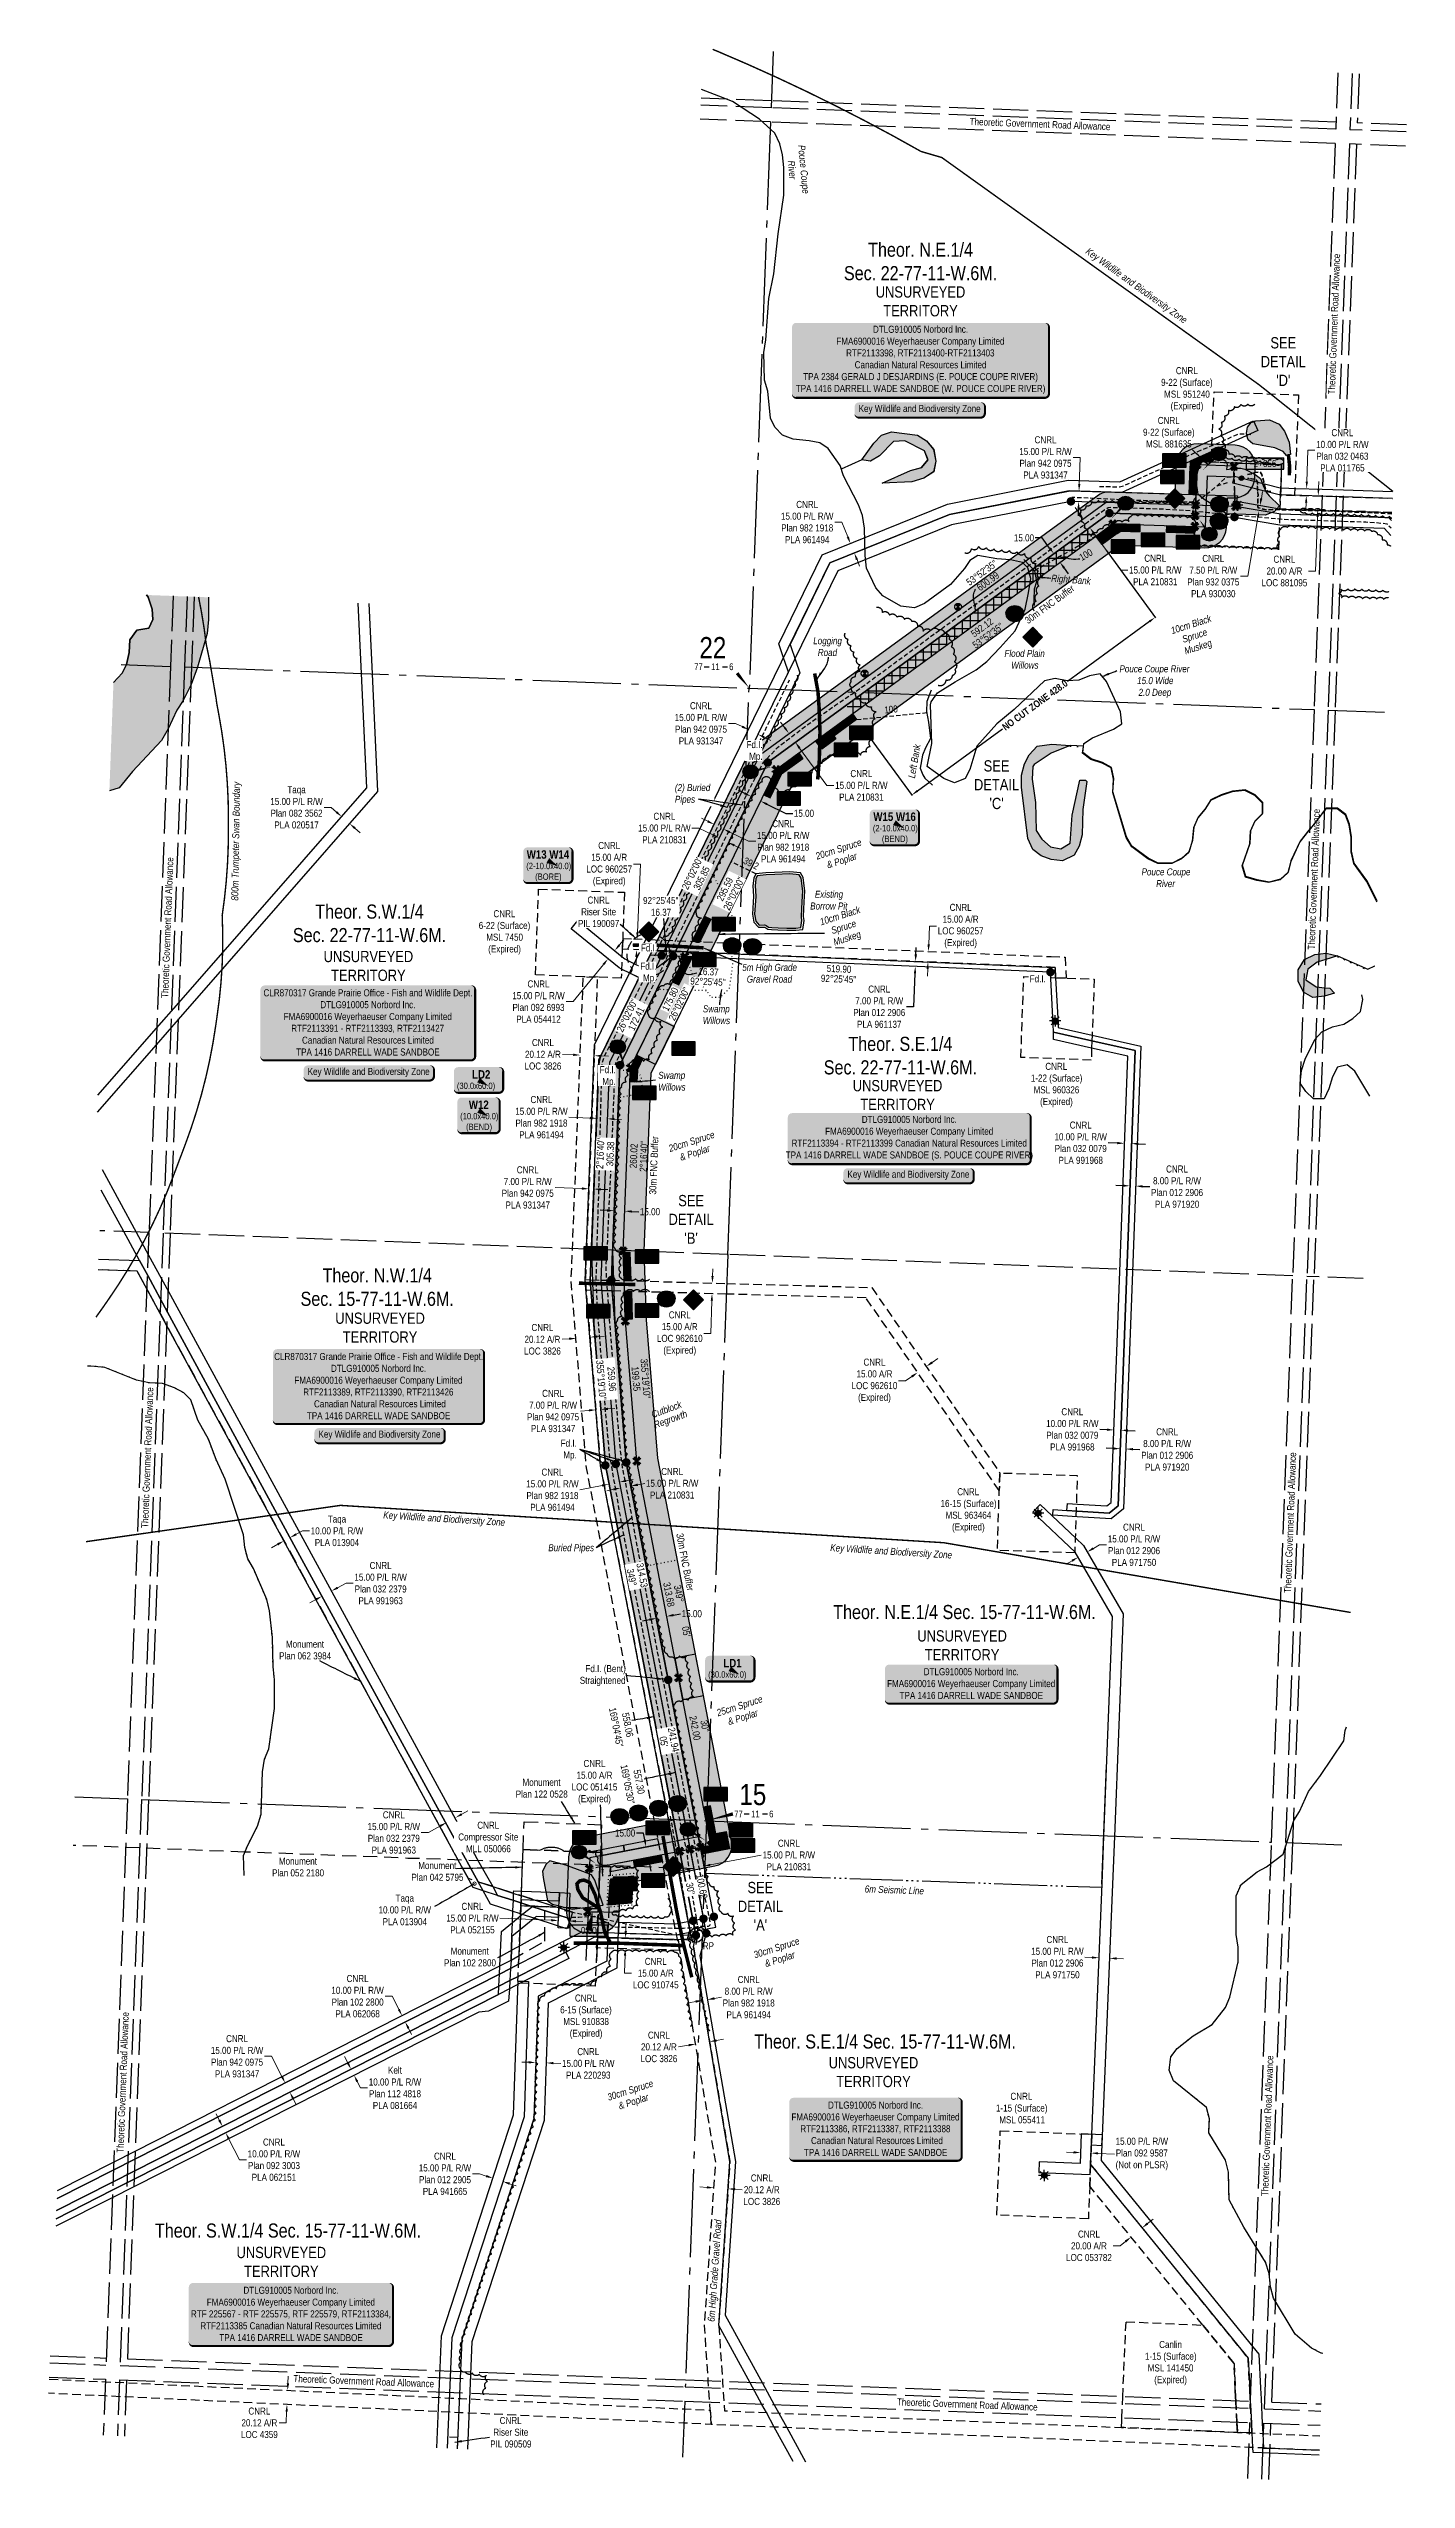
# Model space of a CAD drawing. Extents: x 334534 to 340950, y 6171582 to 6176056.
# Drawn here: x 334534 to 336462, y 6171779 to 6175231 of the extents above; entities that cross this region are included whole.
import ezdxf
from ezdxf.enums import TextEntityAlignment as Align

# ---------------------------------------------------------------- set-up
doc = ezdxf.new("R2010")
doc.units = 0
doc.header["$LTSCALE"] = 5
doc.header["$PDSIZE"] = 0.5
for name, pattern in [('0', [1, 1, 0]), ('DASHDOT2', [12.7, 6.35, -3.175, 0, -3.175]), ('foc-ACCESSROAD', [3.75, 2.5, -1.25]), ('foc-MONUMENT-BDYS', [6, 4, -2]), ('foc-QUARTERLINE', [33, 25, -3, 2, -3]), ('foc-SEISMIC', [20.5, 15, -1, 0.5, -1, 0.5, -1, 0.5, -1]), ('foc-TIELINE', [1.875, 1.25, -0.625]), ('foc-TOPO', [1, 0.2, -0.8]), ('foc-TRAV', [1.875, 1.25, -0.625]), ('foc-UNSURVEYED', [12.5, 10, -2.5]), ('foc-WHEELTRACKS', [2, 0.4, -1.6]), ('UG_PIPE', [1.875, 1.25, -0.625])]:
    doc.linetypes.add(name, pattern=pattern)
doc.layers.get('Defpoints').update_dxf_attribs({"color": 9})
for name, color, linetype in [('10', 1, 'Continuous'), ('35', 37, 'Continuous'), ('9', 3, 'Continuous'), ('AS-PIPE-AG', 44, 'Continuous'), ('AS-PIPE-UG', 44, 'UG_PIPE'), ('AS-PIPE-UG-T', 44, 'Continuous'), ('AS-ROADS', 254, 'Continuous'), ('AS-SEISMIC', 224, 'foc-SEISMIC'), ('AS-SYMBOL', 7, 'Continuous'), ('AS-WILDLIFE', 131, 'DASHDOT2'), ('AS-WILDLIFE-BLOCK', 131, 'Continuous'), ('C-AR', 13, 'foc-ACCESSROAD'), ('C-RW', 13, 'Continuous'), ('C-SYMBOL', 7, 'Continuous'), ('C-WS', 13, 'foc-ACCESSROAD'), ('C-WS-S', 13, 'Continuous'), ('CG-NOTES', 7, 'Continuous'), ('DETAIL-T', 7, 'Continuous'), ('F-RW', 190, 'Continuous'), ('F-WS', 190, 'foc-ACCESSROAD'), ('L-BD', 7, 'Continuous'), ('L-BD1', 253, 'Continuous'), ('L-MON', 1, 'Continuous'), ('L-MON-PLAN', 7, 'foc-MONUMENT-BDYS'), ('L-MON-T', 1, 'Continuous'), ('L-ROAD-T', 7, 'Continuous'), ('L-SECLBL', 7, 'Continuous'), ('L-SECQ', 8, 'foc-QUARTERLINE'), ('L-TIE', 7, 'foc-TIELINE'), ('L-UNS-T', 3, 'Continuous'), ('L-USEC', 7, 'foc-UNSURVEYED'), ('P-BORE', 7, 'Continuous'), ('P-BUFFER-H 30m', 51, 'Continuous'), ('P-CROSSINGS', 250, 'Continuous'), ('P-ELEVATION', 7, 'Continuous'), ('P-FNC BUFFER-T', 40, 'Continuous'), ('P-PROPOSED', 10, 'Continuous'), ('P-PROPOSED-H', 21, 'Continuous'), ('P-TEMP-BLOCKS', 250, 'Continuous'), ('P-TEMP-BLUE', 146, 'Continuous'), ('P-TEMP-HUSKY-BORE-H', 131, 'Continuous'), ('P-TEMP-HUSKY-NO CUT-H', 104, 'Continuous'), ('P-TEMP-HUSKY-NO CUT-T', 143, 'Continuous'), ('P-TRAV', 4, 'foc-TRAV'), ('P-TXT', 4, 'Continuous'), ('T-BUSH', 110, '0'), ('T-BUSH-T', 110, 'Continuous'), ('T-GENERAL', 48, 'foc-TOPO'), ('T-SLOPE', 48, 'Continuous'), ('T-TIE', 201, 'foc-TIELINE'), ('T-VEGETATION CHANGE', 104, 'foc-TOPO'), ('T-VEGETATION-CHANGE', 104, 'foc-TOPO'), ('T-WATER', 160, 'Continuous'), ('T-WATER-H', 133, 'Continuous'), ('T-WATER-P3', 160, 'foc-WHEELTRACKS'), ('T-WATER-T', 170, 'Continuous')]:
    doc.layers.add(name, color=color, linetype=linetype)
for name, color, linetype, lineweight in [('AS-GENERAL', 48, 'Continuous', 18), ('C-AR-T', 13, 'Continuous', 9), ('C-RW-T', 13, 'Continuous', 9), ('C-WS-T', 13, 'Continuous', 9), ('F-RW-T', 190, 'Continuous', 9), ('F-WS-T', 190, 'Continuous', 9), ('T-TEXT', 48, 'Continuous', 18), ('T-TIE-T', 201, 'Continuous', 18)]:
    doc.layers.add(name, color=color, linetype=linetype, lineweight=lineweight)
doc.layers.add('P-TEMP-BLUE-H', color=7, linetype='Continuous', true_color=0x99e6ff)
doc.styles.add('175L', font='ARIALN.TTF', dxfattribs={"height": 20})
doc.styles.add('240', font='ARIALN.TTF', dxfattribs={"height": 30})
doc.styles.add('80', font='ARIALN.TTF', dxfattribs={"height": 10})
doc.styles.add('80CG', font='ARIALN.TTF', dxfattribs={"height": 10})
doc.styles.add('80L', font='ARIALN.TTF', dxfattribs={"height": 10})
doc.styles.add('80LS', font='ARIALNI.TTF', dxfattribs={"height": 10})
doc.styles.add('BOLD', font='ARIALNB.TTF')
doc.styles.add('Crossing', font='ARIALN.TTF', dxfattribs={"height": 10})
doc.styles.add('foc-LtypeFont', font='ARIALN.TTF', dxfattribs={"height": 7.35})
doc.styles.add('Legend', font='ARIALN.TTF')
doc.styles.add('SIMPLEX', font='ARIALN.TTF')
doc.linetypes.add('foc-TOPO-flowdirection', pattern='A,20,[">",foc-LtypeFont,S=0.3,R=0,X=0,Y=-0.945],-1e-05', length=20.00001)
doc.linetypes.add('foc-TOPO-flowdirection-NOLINE', pattern='A,0,[">",foc-LtypeFont,S=0.3,R=0,X=0,Y=-0.945],-20,[">",foc-LtypeFont,S=0.3,R=0,X=0,Y=-0.945],0', length=20)
doc.dimstyles.new('Compass 5 000', dxfattribs={"dimscale": 5, "dimtxt": 9, "dimasz": 2, "dimexe": 0.2, "dimexo": 0.0625, "dimgap": 0.5, "dimtad": 0, "dimtih": 1, "dimtoh": 1, "dimzin": 0, "dimdsep": 46, "dimtxsty": '80CG', "dimcen": 0.1, "dimse1": 1, "dimse2": 1, "dimclrd": 256, "dimclrt": 256, "dimaunit": 1, "dimadec": 4, "dimazin": 0, "dimtfac": 0.06, "dimtofl": 0, "dimtmove": 0, "dimatfit": 1, "dimfxl": 0.2, "dimtolj": 1, "dimtzin": 0, "dimlwd": -1, "dimarcsym": 0})

msp = doc.modelspace()

# ---------------------------------------------------------------- texts
at = {"layer": 'AS-GENERAL', "char_height": 9.99813, "attachment_point": 1, "style": '80L'}
for s, width, insert in [('\\pi0.24476;{\\fArial Narrow|b0|i1|c0|p34;Logging \\P\\pi6.73059;Road}', 40.84352, (335619.51, 6174395.292)), ('\\pi6.92272;{\\fArial Narrow|b0|i1|c0|p34;Existing \\P\\pi0.3039;Borrow Pit}', 53.37422, (335615.145, 6174035.305))]:
    msp.add_mtext_dynamic_manual_height_columns(s, width=width, gutter_width=50, heights=[0], dxfattribs=dict(at, insert=insert))
at = {"layer": 'AS-GENERAL', "insert": (335469.422, 6171999.973), "char_height": 9.9981, "attachment_point": 1, "rotation": 86.095423, "style": '80L'}
msp.add_mtext_dynamic_manual_height_columns('\\pi3.77556;{\\fArial Narrow|b0|i1|c0|p34;6m High Grade Gravel Road}', width=152.30533, gutter_width=45, heights=[0], dxfattribs=at)
at = {"layer": 'AS-SEISMIC', "insert": (335693.11, 6172622.93), "char_height": 9.99804, "attachment_point": 1, "rotation": 357.97105, "style": '80LS'}
msp.add_mtext_dynamic_manual_height_columns('6m Seismic Line', width=164.95181, gutter_width=50, heights=[0], dxfattribs=at)
at = {"layer": 'AS-WILDLIFE', "char_height": 10, "attachment_point": 5, "style": '240'}
for s, width, insert, rotation in [('{\\fArial Narrow|b0|i1|c0|p34;Key Wildlife and Biodiversity Zone}', 266.27006, (336078.012, 6174893.438), 324.390265), ('{\\fArial Narrow|b0|i1|c0|p34;800m Trumpeter Swan Boundary}', 169.56548, (334801.002, 6174105.59), 89.14689), ('{\\fArial Narrow|b0|i1|c0|p34;Key Wildlife and Biodiversity Zone}', 266.27006, (335095.592, 6173142.206), 356.460255), ('{\\fArial Narrow|b0|i1|c0|p34;Key Wildlife and Biodiversity Zone}', 266.27006, (335730.354, 6173095.797), 356.460255)]:
    msp.add_mtext_dynamic_manual_height_columns(s, width=width, gutter_width=45.008, heights=[0], dxfattribs=dict(at, insert=insert, rotation=rotation))
at = {"layer": 'C-SYMBOL', "color": 3, "style": '175L'}
for s, height, p in [('Theor. N.E.1/4 Sec. 15-77-11-W.6M.', 19.99627, (335834.544, 6172995.107)), ('Theor. S.E.1/4 Sec. 15-77-11-W.6M.', 19.9962, (335721.712, 6172385.221)), ('Theor. S.W.1/4 Sec. 15-77-11-W.6M.', 19.9962, (334873.921, 6172116.735))]:
    msp.add_text(s, height=height, dxfattribs=at).set_placement(p, align=Align.BOTTOM_CENTER)
at = {"layer": 'C-SYMBOL', "color": 3, "attachment_point": 2, "style": '175L'}
for s, insert, char_height, width in [('Theor. N.E.1/4 \\PSec. 22-77-11-W.6M.', (335772.162, 6174955.626), 19.99609, 215.94218), ('Theor. S.W.1/4 \\PSec. 22-77-11-W.6M.', (334989.614, 6174015.689), 19.99609, 215.94218), ('Theor. S.E.1/4 \\PSec. 22-77-11-W.6M.', (335743.515, 6173827.847), 19.9962, 215.94341), ('Theor. N.W.1/4 \\PSec. 15-77-11-W.6M.', (335000.524, 6173499.175), 19.99609, 215.94218)]:
    msp.add_mtext(s, dxfattribs=dict(at, insert=insert, char_height=char_height, width=width))
at = {"layer": 'C-WS-T', "attachment_point": 1, "style": '80L'}
for s, width, gutter_width, insert, char_height in [('\\pi21.21598;CNRL\\P\\pi0.28557;9-22 (Surface)\\P\\pi4.54462;MSL 951240\\P\\pi13.77542;(Expired)', 72.62388, 50, (336113.483, 6174778.868), 9.99804), ('\\pi21.21598;CNRL\\P\\pi0.28557;9-22 (Surface)\\P\\pi4.50029;MSL 881635', 72.62388, 50, (336087.794, 6174708.145), 9.99804), ('\\pi21.21598;CNRL\\P\\pi0.2617;6-22 (Surface)\\P\\pi10.91445;MSL 7450\\P\\pi13.77542;(Expired)', 72.62388, 50, (335144.432, 6174007.683), 9.99804), ('\\pi32.91302;CNRL\\P\\pi12.36781;1-22 (Surface)\\P\\pi16.23133;MSL 960326\\P\\pi25.47242;(Expired)', 96.01812, 45, (335916.407, 6173790.952), 9.9981), ('\\pi32.91302;CNRL\\P\\pi9.18288;16-15 (Surface)\\P\\pi16.24156;MSL 963464\\P\\pi25.47242;(Expired)', 96.01812, 45, (335791.355, 6173186.928), 9.9981), ('\\pi32.91302;CNRL\\P\\pi11.95861;6-15 (Surface)\\P\\pi16.21769;MSL 910838\\P\\pi25.47242;(Expired)', 96.01812, 45, (335248.437, 6172467.93), 9.9981), ('\\pi23.4731;CNRL\\P\\pi2.92789;1-15 (Surface)\\P\\pi7.57912;MSL 055411', 77.13828, 45, (335876.306, 6172328.395), 9.9981), ('\\pi18.03036;CNRL\\P\\pi8.99388;Riser Site \\P\\pi4.52679;PIL 090509', 66.2528, 50, (335156.449, 6171868.037), 9.9981)]:
    msp.add_mtext_dynamic_manual_height_columns(s, width=width, gutter_width=gutter_width, heights=[0], dxfattribs=dict(at, insert=insert, char_height=char_height))
at = {"layer": 'DETAIL-T', "color": 3, "char_height": 15.997, "width": 63.62425, "attachment_point": 5, "style": '80CG'}
for s, insert in [("SEE\\PDETAIL\\P'D'", (336287.308, 6174786.731)), ("SEE\\PDETAIL\\P'C'", (335880.098, 6174185.815)), ("SEE\\PDETAIL\\P'B'", (335446.301, 6173568.621)), ("SEE\\PDETAIL\\P'A'", (335544.724, 6172593.16))]:
    msp.add_mtext(s, dxfattribs=dict(at, insert=insert))
at = {"layer": 'F-WS-T', "insert": (336083.181, 6171975.961), "char_height": 9.9981, "attachment_point": 1, "style": '80'}
msp.add_mtext_dynamic_manual_height_columns('\\pi27.81615;Canlin\\P\\pi7.73129;1-15 (Surface)\\P\\pi11.60505;MSL 141450\\P\\pi20.8359;(Expired)', width=86.74509, gutter_width=45, heights=[66.859], dxfattribs=at)
at = {"layer": 'L-BD', "style": '80L'}
for s, height, rotation, p in [("53°52'35''", 9.998, 36.0577, (335859.024, 6174486.894)), ('600.99', 9.998, 36.0577, (335867.852, 6174474.77)), ('519.90', 9.9981, 357.5714, (335656.407, 6173924.37)), ("92°25'45''", 9.9981, 357.5714, (335655.803, 6173910.136))]:
    msp.add_text(s, height=height, rotation=rotation, dxfattribs=at).set_placement(p, align=Align.MIDDLE)
at = {"layer": 'L-BD1', "style": '80L'}
for s, height, rotation, p in [('592.12', 9.9981, 36.123, (335859.498, 6174409.143)), ("53°52'35''", 9.9981, 36.123, (335867.897, 6174397.635)), ('260.02', 9.9981, 87.7229, (335364.72, 6173658.744)), ("2°16'40''", 9.9981, 87.7229, (335378.957, 6173658.178)), ('199.35', 9.9981, 274.6805, (335368.051, 6173342.245)), ("355°19'10''", 9.99813, 274.6805, (335381.68, 6173342.445)), ('313.68', 9.9981, 280.9084, (335414.873, 6173035.964)), ("349°           05'", 9.99813, 280.9084, (335433.749, 6173012.613)), ('242.00', 9.9981, 280.9084, (335451.928, 6172846.417)), ("30''", 9.9981, 280.9084, (335465.918, 6172849.113))]:
    msp.add_text(s, height=height, rotation=rotation, dxfattribs=at).set_placement(p, align=Align.MIDDLE)
at = {"layer": 'L-ROAD-T', "style": '80L'}
for rotation, p in [(357.834546, (335941.766, 6175123.97)), (87.852825, (336296.926, 6173137.881)), (87.8299, (334639.134, 6172343.109)), (87.852825, (336264.556, 6172281.505)), (357.832914, (334981.399, 6171918.82)), (357.832914, (335838.483, 6171885.773))]:
    msp.add_text('Theoretic Government Road Allowance', height=9.9981, rotation=rotation, dxfattribs=at).set_placement(p, align=Align.MIDDLE_CENTER)
at = {"layer": 'L-UNS-T', "color": 3, "char_height": 15.99696, "attachment_point": 5, "style": '80L'}
for insert in [(335772.1, 6174872.145), (334988.039, 6173928.494), (335739.496, 6173745.064), (335004.623, 6173414.881), (335831.174, 6172963.703), (335705.319, 6172357.621), (334864.367, 6172088.2)]:
    msp.add_mtext_dynamic_manual_height_columns('UNSURVEYED TERRITORY', width=126.41376, gutter_width=47.5, heights=[0], dxfattribs=dict(at, insert=insert))
at = {"layer": 'P-FNC BUFFER-T', "char_height": 9.99618, "attachment_point": 1, "style": '80L'}
for insert, rotation in [((335918.689, 6174421.641), 36.057659), ((335386.65, 6173603.884), 87.72289), ((335434.918, 6173123.926), 280.908374)]:
    msp.add_mtext_dynamic_manual_height_columns('\\pi0.28615;30m FNC Buffer', width=82.99644, gutter_width=49.99, heights=[0], dxfattribs=dict(at, insert=insert, rotation=rotation))
at = {"layer": 'T-BUSH-T', "attachment_point": 1}
for s, width, gutter_width, insert, char_height, rotation, style in [('\\pi4.91128;{\\fArial Narrow|b0|i1|c0|p34;10cm Black \\P\\pi16.37227;Spruce\\P\\pi14.20352;\\C48;Muskeg}', 67.93567, 45, (336121.86, 6174407.647), 9.9981, 17.838206, '80L'), ('\\pi0.70676;{\\fArial Narrow|b0|i1|c0|p34;20cm Spruce \\P\\pi11.95633;& Poplar}', 67.93567, 45, (335621.386, 6174088.616), 9.9981, 17.838206, '80L'), ('\\pi4.91128;{\\fArial Narrow|b0|i1|c0|p34;10cm Black \\P\\pi16.37227;Spruce\\P\\pi14.20352;\\C48;Muskeg}', 67.93567, 45, (335623.409, 6173994.079), 9.9981, 17.838206, '80L'), ('\\pi0.70676;{\\fArial Narrow|b0|i1|c0|p34;20cm Spruce \\P\\pi11.95633;& Poplar}', 67.93567, 45, (335412.667, 6173673.514), 9.9981, 17.838206, '80L'), ('Regrowth', 48.8308, 50, (335392.375, 6173281.143), 9.998, 20, '80LS'), ('\\pi0.70676;{\\fArial Narrow|b0|i1|c0|p34;25cm Spruce \\P\\pi11.95633;& Poplar}', 67.93567, 45, (335480.854, 6172872.107), 9.9981, 17.838206, '80L'), ('\\pi0.68289;{\\fArial Narrow|b0|i1|c0|p34;30cm Spruce \\P\\pi11.95633;& Poplar}', 67.93567, 45, (335533.293, 6172528.457), 9.9981, 17.838206, '80L'), ('\\pi0.68289;{\\fArial Narrow|b0|i1|c0|p34;30cm Spruce \\P\\pi11.95633;& Poplar}', 67.93567, 45, (335325.579, 6172326.309), 9.9981, 17.838206, '80L')]:
    msp.add_mtext_dynamic_manual_height_columns(s, width=width, gutter_width=gutter_width, heights=[0], dxfattribs=dict(at, insert=insert, char_height=char_height, rotation=rotation, style=style))
at = {"layer": 'T-TEXT', "char_height": 9.998, "attachment_point": 1, "style": '80LS'}
for s, width, insert, rotation in [('Right Bank', 62.48688, (335958.253, 6174484.308), 355.62149), ('Left Bank', 62.48688, (335754.316, 6174196.209), 80.290432), ('Cutblock', 48.8308, (335388.642, 6173295.944), 20)]:
    msp.add_mtext_dynamic_manual_height_columns(s, width=width, gutter_width=50, heights=[0], dxfattribs=dict(at, insert=insert, rotation=rotation))
at = {"layer": 'T-TEXT', "char_height": 9.99804, "attachment_point": 1}
for s, width, insert, style in [('\\pi0.33153;Flood Plain \\P\\pi9.8931;Willows', 57.13222, (335890.959, 6174377.299), '80LS'), ('\\pi0.45654;{\\fArial Narrow|b0|i1|c0|p34;5m High Grade \\P\\pi6.87411;Gravel Road}', 77.49427, (335518.535, 6173931.468), '80L'), ('\\pi0.87901;Swamp \\P\\pi0.76989;Willows', 38.88581, (335398.837, 6173778.195), '80LS')]:
    msp.add_mtext_dynamic_manual_height_columns(s, width=width, gutter_width=50, heights=[0], dxfattribs=dict(at, insert=insert, style=style))
at = {"layer": 'T-TIE-T', "style": '80L'}
msp.add_text('100', height=9.9981, rotation=29.4324, dxfattribs=at).set_placement((336006.925, 6174512.459), align=Align.MIDDLE)
at = {"layer": 'T-WATER-T', "insert": (335607.676, 6175100.702), "char_height": 10, "attachment_point": 1, "rotation": 275.309953, "style": '80L'}
msp.add_mtext_dynamic_manual_height_columns('\\pi5.97553;{\\fArial Narrow|b0|i1|c0|p34;Pouce Coupe\\P\\pi26.68153;River}', width=80.53222, gutter_width=50, heights=[0], dxfattribs=at)
at = {"layer": 'T-WATER-T', "char_height": 10, "attachment_point": 1, "style": '80L'}
for s, width, insert in [('\\pi0.05978;{\\fArial Narrow|b0|i1|c0|p34;Pouce Coupe River\\P\\pi25.14845;15.0 Wide\\P\\pi27.16073;2.0 Deep}', 99.89445, (336054.576, 6174355.413)), ('\\pi5.97553;{\\fArial Narrow|b0|i1|c0|p34;Pouce Coupe\\P\\pi26.68153;River}', 80.53222, (336080.052, 6174067.072))]:
    msp.add_mtext_dynamic_manual_height_columns(s, width=width, gutter_width=50, heights=[0], dxfattribs=dict(at, insert=insert))

# ---------------------------------------------------------------- blocks, each defined once
blk = doc.blocks.new('L-SECLBL')
at = {"layer": '9', "color": 7}
for p, q in [((-5.1, -27.8), (-12.3, -27.8)), ((20.7, -27.8), (13.5, -27.8))]:
    blk.add_line(p, q, dxfattribs=at)
at = {"layer": '10', "color": 2, "style": 'SIMPLEX'}
blk.add_attdef('SEC', text='', height=30, dxfattribs=at).set_placement((0, 0), align=Align.MIDDLE)
at = {"layer": '10', "color": 5, "style": '80L'}
blk.add_attdef('TWP', text='', height=9.5, dxfattribs=at).set_placement((-14.4, -27.4), align=Align.MIDDLE_RIGHT)
blk.add_attdef('RGE', text='', height=9.5, dxfattribs=at).set_placement((3.6, -27.4), align=Align.MIDDLE_CENTER)
blk.add_attdef('MER', text='', height=9.5, dxfattribs=at).set_placement((23.2, -27.4), align=Align.MIDDLE_LEFT)
blk = doc.blocks.new('*U39')
h = blk.add_hatch(color=255)
edge = h.paths.add_edge_path()
edge.add_line((-116.5, -45.5), (116.5, -45.5))
edge.add_arc((116.5, -39.5), 6, 270, 360)
edge.add_line((122.5, -39.5), (122.5, 38))
edge.add_arc((116.5, 38), 6, 0, 90)
edge.add_line((116.5, 44), (-116.5, 44))
edge.add_arc((-116.5, 38), 6, 90, 180)
edge.add_line((-122.5, 38), (-122.5, -39.5))
edge.add_arc((-116.5, -39.5), 6, 180, 270)
at = {"color": 44, "flags": 128}
blk.add_lwpolyline([(-116.5, -45.5, 3, 3, 0), (116.5, -45.5, 3, 3, 0.414214), (122.5, -39.5, 3, 3, 0), (122.5, 38, 3, 0, 0.414214), (116.5, 44, 0, 0, 0), (-116.5, 44, 0, 0, 0.414214), (-122.5, 38, 0, 0, 0), (-122.5, -39.5, 0, 3, 0.414214)], format="xyseb", close=True, dxfattribs=at)
at = {"color": 44, "style": '80'}
blk.add_attdef('ENTER_TEXT_001', (-36, -5), '', height=10, dxfattribs=at)
blk = doc.blocks.new('*U40')
h = blk.add_hatch(color=255)
edge = h.paths.add_edge_path()
edge.add_line((-139, -45.5), (139, -45.5))
edge.add_arc((139, -39.5), 6, 270, 360)
edge.add_line((145, -39.5), (145, 38))
edge.add_arc((139, 38), 6, 0, 90)
edge.add_line((139, 44), (-139, 44))
edge.add_arc((-139, 38), 6, 90, 180)
edge.add_line((-145, 38), (-145, -39.5))
edge.add_arc((-139, -39.5), 6, 180, 270)
at = {"color": 44, "flags": 128}
blk.add_lwpolyline([(-139, -45.5, 3, 3, 0), (139, -45.5, 3, 3, 0.414214), (145, -39.5, 3, 3, 0), (145, 38, 3, 0, 0.414214), (139, 44, 0, 0, 0), (-139, 44, 0, 0, 0.414214), (-145, 38, 0, 0, 0), (-145, -39.5, 0, 3, 0.414214)], format="xyseb", close=True, dxfattribs=at)
at = {"color": 44, "style": '80'}
blk.add_attdef('ENTER_TEXT_001', (-36, -5), '', height=10, dxfattribs=at)
blk = doc.blocks.new('*U41')
h = blk.add_hatch(color=255)
edge = h.paths.add_edge_path()
edge.add_line((-144, -54), (144, -54))
edge.add_arc((144, -48), 6, 270, 360)
edge.add_line((150, -48), (150, 46.5))
edge.add_arc((144, 46.5), 6, 0, 90)
edge.add_line((144, 52.5), (-144, 52.5))
edge.add_arc((-144, 46.5), 6, 90, 180)
edge.add_line((-150, 46.5), (-150, -48))
edge.add_arc((-144, -48), 6, 180, 270)
at = {"color": 44, "flags": 128}
blk.add_lwpolyline([(-144, -54, 3, 3, 0), (144, -54, 3, 3, 0.414214), (150, -48, 3, 3, 0), (150, 46.5, 3, 0, 0.414214), (144, 52.5, 0, 0, 0), (-144, 52.5, 0, 0, 0.414214), (-150, 46.5, 0, 0, 0), (-150, -48, 0, 3, 0.414214)], format="xyseb", close=True, dxfattribs=at)
at = {"color": 44, "style": '80'}
blk.add_attdef('ENTER_TEXT_001', (-36, -5), '', height=10, dxfattribs=at)
blk = doc.blocks.new('*U42')
h = blk.add_hatch(color=255)
edge = h.paths.add_edge_path()
edge.add_line((-146.5, -54), (146.5, -54))
edge.add_arc((146.5, -48), 6, 270, 360)
edge.add_line((152.5, -48), (152.5, 46.5))
edge.add_arc((146.5, 46.5), 6, 0, 90)
edge.add_line((146.5, 52.5), (-146.5, 52.5))
edge.add_arc((-146.5, 46.5), 6, 90, 180)
edge.add_line((-152.5, 46.5), (-152.5, -48))
edge.add_arc((-146.5, -48), 6, 180, 270)
at = {"color": 44, "flags": 128}
blk.add_lwpolyline([(-146.5, -54, 3, 3, 0), (146.5, -54, 3, 3, 0.414214), (152.5, -48, 3, 3, 0), (152.5, 46.5, 3, 0, 0.414214), (146.5, 52.5, 0, 0, 0), (-146.5, 52.5, 0, 0, 0.414214), (-152.5, 46.5, 0, 0, 0), (-152.5, -48, 0, 3, 0.414214)], format="xyseb", close=True, dxfattribs=at)
at = {"color": 44, "style": '80'}
blk.add_attdef('ENTER_TEXT_001', (-36, -5), '', height=10, dxfattribs=at)
blk = doc.blocks.new('*U37')
h = blk.add_hatch(color=255)
edge = h.paths.add_edge_path()
edge.add_line((-166.5, -37), (166.5, -37))
edge.add_arc((166.5, -31), 6, 270, 360)
edge.add_line((172.5, -31), (172.5, 29.5))
edge.add_arc((166.5, 29.5), 6, 0, 90)
edge.add_line((166.5, 35.5), (-166.5, 35.5))
edge.add_arc((-166.5, 29.5), 6, 90, 180)
edge.add_line((-172.5, 29.5), (-172.5, -31))
edge.add_arc((-166.5, -31), 6, 180, 270)
at = {"color": 44, "flags": 128}
blk.add_lwpolyline([(-166.5, -37, 3, 3, 0), (166.5, -37, 3, 3, 0.414214), (172.5, -31, 3, 3, 0), (172.5, 29.5, 3, 0, 0.414214), (166.5, 35.5, 0, 0, 0), (-166.5, 35.5, 0, 0, 0.414214), (-172.5, 29.5, 0, 0, 0), (-172.5, -31, 0, 3, 0.414214)], format="xyseb", close=True, dxfattribs=at)
at = {"color": 44, "style": '80'}
blk.add_attdef('ENTER_TEXT_001', (-36, -5), '', height=10, dxfattribs=at)
blk = doc.blocks.new('*U38')
h = blk.add_hatch(color=255)
edge = h.paths.add_edge_path()
edge.add_line((-176.5, -54), (176.5, -54))
edge.add_arc((176.5, -48), 6, 270, 360)
edge.add_line((182.5, -48), (182.5, 46.5))
edge.add_arc((176.5, 46.5), 6, 0, 90)
edge.add_line((176.5, 52.5), (-176.5, 52.5))
edge.add_arc((-176.5, 46.5), 6, 90, 180)
edge.add_line((-182.5, 46.5), (-182.5, -48))
edge.add_arc((-176.5, -48), 6, 180, 270)
at = {"color": 44, "flags": 128}
blk.add_lwpolyline([(-176.5, -54, 3, 3, 0), (176.5, -54, 3, 3, 0.414214), (182.5, -48, 3, 3, 0), (182.5, 46.5, 3, 0, 0.414214), (176.5, 52.5, 0, 0, 0), (-176.5, 52.5, 0, 0, 0.414214), (-182.5, 46.5, 0, 0, 0), (-182.5, -48, 0, 3, 0.414214)], format="xyseb", close=True, dxfattribs=at)
at = {"color": 44, "style": '80'}
blk.add_attdef('ENTER_TEXT_001', (-36, -5), '', height=10, dxfattribs=at)
blk = doc.blocks.new('*D48')
at = {"layer": 'Defpoints', "color": 0, "transparency": 16777216}
for p in [(334794, 6173248.1), (334802.8, 6173252.9), (334876.8, 6173116.7)]:
    blk.add_point(p, dxfattribs=at)
at = {"layer": 'F-RW-T', "transparency": 16777216}
for p, q in [((334859.2, 6173107.2), (334850.4, 6173102.4)), ((334885.5, 6173121.5), (334894.3, 6173126.3)), ((334894.3, 6173126.3), (334904.3, 6173126.3))]:
    blk.add_line(p, q, dxfattribs=at)
for points in [[(334858.4, 6173108.7), (334860, 6173105.7), (334868, 6173112)], [(334884.7, 6173123), (334886.3, 6173120.1), (334876.8, 6173116.7)]]:
    blk.add_solid(points, dxfattribs=at)
at = {"layer": 'F-RW-T', "transparency": 16777216, "insert": (334943.4, 6173126.3), "char_height": 10, "attachment_point": 5, "style": '80CG'}
blk.add_mtext('\\A1;Taqa\\P10.00 P/L R/W\\PPLA 013904', dxfattribs=at)
blk = doc.blocks.new('*D49')
at = {"layer": 'Defpoints', "color": 0, "transparency": 16777216}
for p in [(334950.1, 6174140.5), (334964.6, 6174157), (334975.8, 6174147.1)]:
    blk.add_point(p, dxfattribs=at)
at = {"layer": 'F-RW-T', "transparency": 16777216}
for p, q in [((334935, 6174153.7), (334925, 6174153.7)), ((334942.6, 6174147.1), (334935, 6174153.7)), ((334968.9, 6174124), (334976.4, 6174117.4))]:
    blk.add_line(p, q, dxfattribs=at)
for points in [[(334943.7, 6174148.3), (334941.5, 6174145.8), (334950.1, 6174140.5)], [(334970, 6174125.3), (334967.8, 6174122.8), (334961.4, 6174130.6)]]:
    blk.add_solid(points, dxfattribs=at)
at = {"layer": 'F-RW-T', "transparency": 16777216, "insert": (334886, 6174153.7), "char_height": 10, "attachment_point": 5, "style": '80CG'}
blk.add_mtext('\\A1;Taqa\\P15.00 P/L R/W\\PPlan 082 3562\\PPLA 020517', dxfattribs=at)
blk = doc.blocks.new('*D50')
at = {"layer": 'Defpoints', "color": 0, "transparency": 16777216}
for p in [(334963.5, 6172362), (334967.7, 6172353.2), (334967.9, 6172353.3)]:
    blk.add_point(p, dxfattribs=at)
at = {"layer": 'F-RW-T', "transparency": 16777216}
for p, q in [((334958.8, 6172370.8), (334954.3, 6172379.8)), ((334972.2, 6172344.2), (334976.7, 6172335.3)), ((334976.7, 6172335.3), (334986.7, 6172335.3))]:
    blk.add_line(p, q, dxfattribs=at)
for points in [[(334960.3, 6172371.6), (334957.3, 6172370.1), (334963.3, 6172361.9)], [(334973.7, 6172345), (334970.7, 6172343.5), (334967.7, 6172353.2)]]:
    blk.add_solid(points, dxfattribs=at)
at = {"layer": 'F-RW-T', "transparency": 16777216, "insert": (335025.8, 6172335.3), "char_height": 10, "attachment_point": 5, "style": '80CG'}
blk.add_mtext('\\A1;Kelt\\P10.00 P/L R/W\\PPlan 112 4818\\PPLA 081664', dxfattribs=at)
blk = doc.blocks.new('*D51')
at = {"layer": 'Defpoints', "color": 0, "transparency": 16777216}
for p in [(335999.3, 6172243.3), (336014.2, 6172242.8), (336014.2, 6172242.7)]:
    blk.add_point(p, dxfattribs=at)
at = {"layer": 'F-RW-T', "transparency": 16777216}
for p, q in [((335989.3, 6172243.8), (335979.3, 6172244.2)), ((336024.2, 6172242.4), (336047.4, 6172241.4))]:
    blk.add_line(p, q, dxfattribs=at)
for points in [[(335989.4, 6172245.5), (335989.3, 6172242.1), (335999.3, 6172243.4)], [(336024.3, 6172244), (336024.2, 6172240.7), (336014.2, 6172242.8)]]:
    blk.add_solid(points, dxfattribs=at)
at = {"layer": 'F-RW-T', "transparency": 16777216, "insert": (336086.4, 6172241.4), "char_height": 10, "attachment_point": 5, "style": '80CG'}
blk.add_mtext('\\A1;15.00 P/L R/W\\PPlan 092 9587\\P(Not on PLSR) ', dxfattribs=at)
blk = doc.blocks.new('GAS')
h = blk.add_hatch(color=255)
h.dxf.hatch_style = 1
edge = h.paths.add_edge_path()
edge.add_arc((0, 0), 0.9, 0, 360)
for p, q in [((-0.81, 0), (-1.62, 0)), ((-0.57, 0.57), (-1.14, 1.14)), ((0, 0.81), (0, 1.62)), ((0.57, 0.57), (1.14, 1.14)), ((1.62, 0), (0.81, 0)), ((-0.57, -0.57), (-1.14, -1.14)), ((0, -0.81), (0, -1.62)), ((1.14, -1.14), (0.57, -0.57))]:
    blk.add_line(p, q)
blk.add_circle((0, 0), 0.8)
blk = doc.blocks.new('*D52')
at = {"layer": 'C-WS-S', "transparency": 16777216}
for p, q in [((336059.7, 6173616.5), (336049.7, 6173616.9)), ((336087.6, 6173615.5), (336097.6, 6173615.1))]:
    blk.add_line(p, q, dxfattribs=at)
for points in [[(336059.7, 6173618.2), (336059.6, 6173614.9), (336069.6, 6173616.2)], [(336087.7, 6173617.2), (336087.6, 6173613.8), (336077.6, 6173615.9)]]:
    blk.add_solid(points, dxfattribs=at)
at = {"layer": 'Defpoints', "color": 0, "transparency": 16777216}
for p in [(336072.4, 6173690.1), (336080.4, 6173689.8), (336069.6, 6173616.2)]:
    blk.add_point(p, dxfattribs=at)
at = {"layer": 'C-WS-S', "transparency": 16777216, "insert": (336136.4, 6173615.1), "char_height": 10, "attachment_point": 5, "style": '80CG'}
blk.add_mtext('\\A1;CNRL\\P8.00 P/L R/W\\PPlan 012 2906\\PPLA 971920', dxfattribs=at)
blk = doc.blocks.new('*D53')
at = {"layer": 'C-WS-S', "transparency": 16777216}
for p, q in [((336051.5, 6173677), (336038.7, 6173677.5)), ((336081.5, 6173675.9), (336091.5, 6173675.5))]:
    blk.add_line(p, q, dxfattribs=at)
for points in [[(336051.6, 6173678.7), (336051.4, 6173675.3), (336061.5, 6173676.6)], [(336081.5, 6173677.6), (336081.4, 6173674.2), (336071.5, 6173676.3)]]:
    blk.add_solid(points, dxfattribs=at)
at = {"layer": 'Defpoints', "color": 0, "transparency": 16777216}
for p in [(336071.5, 6173676.3), (336058.5, 6173596.7), (336068.5, 6173596.3)]:
    blk.add_point(p, dxfattribs=at)
at = {"layer": 'C-WS-S', "transparency": 16777216, "insert": (335999.6, 6173677.5), "char_height": 10, "attachment_point": 5, "style": '80CG'}
blk.add_mtext('\\A1;CNRL\\P10.00 P/L R/W\\PPlan 032 0079\\PPLA 991968', dxfattribs=at)
blk = doc.blocks.new('*D54')
at = {"layer": 'C-WS-S', "transparency": 16777216}
for p, q in [((335765.4, 6173944.8), (335765.8, 6173954.8)), ((335764.2, 6173917.9), (335762.2, 6173870.6)), ((335762.2, 6173870.6), (335752.2, 6173870.6))]:
    blk.add_line(p, q, dxfattribs=at)
for points in [[(335762.6, 6173917.9), (335765.9, 6173917.8), (335764.7, 6173927.9)], [(335763.7, 6173944.9), (335767.1, 6173944.8), (335765, 6173934.8)]]:
    blk.add_solid(points, dxfattribs=at)
at = {"layer": 'Defpoints', "color": 0, "transparency": 16777216}
for p in [(335739.8, 6173928.9), (335740.1, 6173935.9), (335764.7, 6173927.9)]:
    blk.add_point(p, dxfattribs=at)
at = {"layer": 'C-WS-S', "transparency": 16777216, "insert": (335713.5, 6173870.6), "char_height": 10, "attachment_point": 5, "style": '80CG'}
blk.add_mtext('\\A1;CNRL\\P7.00 P/L R/W\\PPlan 012 2906\\PPLA 961137', dxfattribs=at)
blk = doc.blocks.new('*D55')
at = {"layer": 'C-AR-T', "transparency": 16777216}
for p, q in [((334873.8, 6171915.8), (334874.3, 6171925.8)), ((334871.2, 6171859.7), (334861.2, 6171859.7)), ((334871.9, 6171875.7), (334871.2, 6171859.7))]:
    blk.add_line(p, q, dxfattribs=at)
for points in [[(334872.1, 6171915.9), (334875.5, 6171915.7), (334873.3, 6171905.8)], [(334870.3, 6171875.8), (334873.6, 6171875.7), (334872.4, 6171885.7)]]:
    blk.add_solid(points, dxfattribs=at)
at = {"layer": 'Defpoints', "color": 0, "transparency": 16777216}
for p in [(334873.3, 6171905.8), (334957.9, 6171901.8), (334956.9, 6171881.8)]:
    blk.add_point(p, dxfattribs=at)
at = {"layer": 'C-AR-T', "transparency": 16777216, "insert": (334833.2, 6171859.7), "char_height": 10, "attachment_point": 5, "style": '80CG'}
blk.add_mtext('\\A1;CNRL\\P20.12 A/R\\PLOC 4359', dxfattribs=at)
blk = doc.blocks.new('*D56')
at = {"layer": 'C-AR-T', "transparency": 16777216}
for p, q in [((335364.3, 6174073), (335374.3, 6174073)), ((335374.3, 6174073), (335370.5, 6173986.3)), ((335370.1, 6173976.3), (335370.5, 6173986.3)), ((335368.6, 6173941.4), (335368.2, 6173931.4))]:
    blk.add_line(p, q, dxfattribs=at)
for points in [[(335368.4, 6173976.4), (335371.8, 6173976.2), (335369.7, 6173966.3)], [(335366.9, 6173941.4), (335370.3, 6173941.3), (335369, 6173951.3)]]:
    blk.add_solid(points, dxfattribs=at)
at = {"layer": 'Defpoints', "color": 0, "transparency": 16777216}
for p in [(335465.2, 6173962.2), (335369, 6173951.3), (335464.5, 6173947.2)]:
    blk.add_point(p, dxfattribs=at)
at = {"layer": 'C-AR-T', "transparency": 16777216, "insert": (335330, 6174073), "char_height": 10, "attachment_point": 5, "style": '80CG'}
blk.add_mtext('\\A1;CNRL\\P15.00 A/R\\PLOC 960257\\P(Expired)', dxfattribs=at)
blk = doc.blocks.new('*D57')
at = {"layer": 'C-AR-T', "transparency": 16777216}
for p, q in [((335476.7, 6173488.2), (335477, 6173498.2)), ((335475.8, 6173453.1), (335474.5, 6173406.5)), ((335474.5, 6173406.5), (335464.5, 6173406.5))]:
    blk.add_line(p, q, dxfattribs=at)
for points in [[(335475.1, 6173488.2), (335478.4, 6173488.2), (335476.5, 6173478.2)], [(335474.1, 6173453.2), (335477.4, 6173453.1), (335476, 6173463.1)]]:
    blk.add_solid(points, dxfattribs=at)
at = {"layer": 'Defpoints', "color": 0, "transparency": 16777216}
for p in [(335429.5, 6173479.5), (335429.1, 6173464.4), (335476, 6173463.1)]:
    blk.add_point(p, dxfattribs=at)
at = {"layer": 'C-AR-T', "transparency": 16777216, "insert": (335430.2, 6173406.5), "char_height": 10, "attachment_point": 5, "style": '80CG'}
blk.add_mtext('\\A1;CNRL\\P15.00 A/R\\PLOC 962610\\P(Expired)', dxfattribs=at)
blk = doc.blocks.new('*D58')
at = {"layer": 'C-AR-T', "transparency": 16777216}
for p, q in [((335278.9, 6173802.3), (335263.8, 6173803)), ((335319, 6173800.7), (335329, 6173800.3))]:
    blk.add_line(p, q, dxfattribs=at)
for points in [[(335279, 6173804), (335278.8, 6173800.7), (335288.9, 6173801.9)], [(335319.1, 6173802.4), (335318.9, 6173799), (335309, 6173801.1)]]:
    blk.add_solid(points, dxfattribs=at)
at = {"layer": 'Defpoints', "color": 0, "transparency": 16777216}
for p in [(335288.9, 6173801.9), (335284.3, 6173689.8), (335304.4, 6173689)]:
    blk.add_point(p, dxfattribs=at)
at = {"layer": 'C-AR-T', "transparency": 16777216, "insert": (335235.9, 6173803), "char_height": 10, "attachment_point": 5, "style": '80CG'}
blk.add_mtext('\\A1;CNRL\\P20.12 A/R\\PLOC 3826', dxfattribs=at)
blk = doc.blocks.new('*D59')
at = {"layer": 'C-AR-T', "transparency": 16777216}
for p, q in [((335468.8, 6172194.1), (335458.8, 6172194.8)), ((335508.8, 6172191.4), (335518.8, 6172190.7))]:
    blk.add_line(p, q, dxfattribs=at)
for points in [[(335468.9, 6172195.8), (335468.6, 6172192.4), (335478.7, 6172193.4)], [(335508.9, 6172193), (335508.7, 6172189.7), (335498.8, 6172192.1)]]:
    blk.add_solid(points, dxfattribs=at)
at = {"layer": 'Defpoints', "color": 0, "transparency": 16777216}
for p in [(335478.7, 6172193.4), (335498.8, 6172192.1), (335498.8, 6172192)]:
    blk.add_point(p, dxfattribs=at)
at = {"layer": 'C-AR-T', "transparency": 16777216, "insert": (335546.7, 6172190.7), "char_height": 10, "attachment_point": 5, "style": '80CG'}
blk.add_mtext('\\A1;CNRL\\P20.12 A/R\\PLOC 3826', dxfattribs=at)
blk = doc.blocks.new('*D60')
at = {"layer": 'C-AR-T', "transparency": 16777216}
for p, q in [((335442.8, 6172396), (335428.6, 6172393.5)), ((335482.4, 6172402.7), (335492.3, 6172404.3))]:
    blk.add_line(p, q, dxfattribs=at)
for points in [[(335442.6, 6172397.6), (335443.1, 6172394.3), (335452.7, 6172397.6)], [(335482.1, 6172404.3), (335482.7, 6172401), (335472.5, 6172401)]]:
    blk.add_solid(points, dxfattribs=at)
at = {"layer": 'Defpoints', "color": 0, "transparency": 16777216}
for p in [(335446.2, 6172436), (335466, 6172439.4), (335452.7, 6172397.6)]:
    blk.add_point(p, dxfattribs=at)
at = {"layer": 'C-AR-T', "transparency": 16777216, "insert": (335400.6, 6172393.5), "char_height": 10, "attachment_point": 5, "style": '80CG'}
blk.add_mtext('\\A1;CNRL\\P20.12 A/R\\PLOC 3826', dxfattribs=at)
blk = doc.blocks.new('*D61')
at = {"layer": 'C-AR-T', "transparency": 16777216}
for p, q in [((336094.6, 6172142.8), (336102.3, 6172149.1)), ((336055.5, 6172111), (336045.5, 6172111)), ((336063.3, 6172117.3), (336055.5, 6172111))]:
    blk.add_line(p, q, dxfattribs=at)
for points in [[(336093.5, 6172144.1), (336095.6, 6172141.5), (336086.8, 6172136.5)], [(336062.3, 6172118.6), (336064.4, 6172116), (336071.1, 6172123.6)]]:
    blk.add_solid(points, dxfattribs=at)
at = {"layer": 'Defpoints', "color": 0, "transparency": 16777216}
for p in [(336086.8, 6172136.5), (336071.1, 6172123.7), (336071.1, 6172123.6)]:
    blk.add_point(p, dxfattribs=at)
at = {"layer": 'C-AR-T', "transparency": 16777216, "insert": (336011.3, 6172111), "char_height": 10, "attachment_point": 5, "style": '80CG'}
blk.add_mtext('\\A1;CNRL\\P20.00 A/R\\PLOC 053782', dxfattribs=at)
blk = doc.blocks.new('*D62')
at = {"layer": 'C-AR-T', "transparency": 16777216}
for p, q in [((336337.3, 6174606.3), (336337.6, 6174616.3)), ((336335.9, 6174566.3), (336333.2, 6174489.3)), ((336333.2, 6174489.3), (336323.2, 6174489.3))]:
    blk.add_line(p, q, dxfattribs=at)
for points in [[(336335.6, 6174606.3), (336338.9, 6174606.2), (336336.9, 6174596.3)], [(336334.2, 6174566.4), (336337.6, 6174566.2), (336336.2, 6174576.3)]]:
    blk.add_solid(points, dxfattribs=at)
at = {"layer": 'Defpoints', "color": 0, "transparency": 16777216}
for p in [(336319.6, 6174596.9), (336318.9, 6174576.9), (336336.2, 6174576.3)]:
    blk.add_point(p, dxfattribs=at)
at = {"layer": 'C-AR-T', "transparency": 16777216, "insert": (336288.9, 6174489.3), "char_height": 10, "attachment_point": 5, "style": '80CG'}
blk.add_mtext('\\A1;CNRL\\P20.00 A/R\\PLOC 881095', dxfattribs=at)
blk = doc.blocks.new('*D63')
at = {"layer": 'C-AR-T', "transparency": 16777216}
for p, q in [((335273.1, 6173399.1), (335263.2, 6173398.3)), ((335313.1, 6173402.2), (335323.1, 6173403))]:
    blk.add_line(p, q, dxfattribs=at)
for points in [[(335273, 6173400.7), (335273.3, 6173397.4), (335283.1, 6173399.8)], [(335313, 6173403.9), (335313.2, 6173400.5), (335303.1, 6173401.4)]]:
    blk.add_solid(points, dxfattribs=at)
at = {"layer": 'Defpoints', "color": 0, "transparency": 16777216}
for p in [(335283.1, 6173399.8), (335284.3, 6173384.4), (335304.4, 6173386)]:
    blk.add_point(p, dxfattribs=at)
at = {"layer": 'C-AR-T', "transparency": 16777216, "insert": (335235.2, 6173398.3), "char_height": 10, "attachment_point": 5, "style": '80CG'}
blk.add_mtext('\\A1;CNRL\\P20.12 A/R\\PLOC 3826', dxfattribs=at)
blk = doc.blocks.new('*D64')
at = {"layer": 'C-AR-T', "transparency": 16777216}
for p, q in [((335783.7, 6173959.1), (335784.8, 6173985.2)), ((335784.8, 6173985.2), (335794.8, 6173985.2)), ((335782.3, 6173924.2), (335781.9, 6173914.2))]:
    blk.add_line(p, q, dxfattribs=at)
for points in [[(335780.6, 6173924.2), (335783.9, 6173924.1), (335782.7, 6173934.2)], [(335782, 6173959.2), (335785.4, 6173959.1), (335783.3, 6173949.1)]]:
    blk.add_solid(points, dxfattribs=at)
at = {"layer": 'Defpoints', "color": 0, "transparency": 16777216}
for p in [(335783.3, 6173949.1), (335801.6, 6173933.4), (335802.3, 6173948.4)]:
    blk.add_point(p, dxfattribs=at)
at = {"layer": 'C-AR-T', "transparency": 16777216, "insert": (335829.1, 6173985.2), "char_height": 10, "attachment_point": 5, "style": '80CG'}
blk.add_mtext('\\A1;CNRL\\P15.00 A/R\\PLOC 960257\\P(Expired)', dxfattribs=at)
blk = doc.blocks.new('*D65')
at = {"layer": 'C-RW-T', "transparency": 16777216}
for p, q in [((335509.4, 6174273), (335499.4, 6174273)), ((335518.9, 6174268.4), (335509.4, 6174273)), ((335550.3, 6174253), (335559.3, 6174248.7))]:
    blk.add_line(p, q, dxfattribs=at)
for points in [[(335519.6, 6174269.9), (335518.1, 6174266.9), (335527.8, 6174264)], [(335551, 6174254.5), (335549.6, 6174251.5), (335541.3, 6174257.4)]]:
    blk.add_solid(points, dxfattribs=at)
at = {"layer": 'Defpoints', "color": 0, "transparency": 16777216}
for p in [(335535.8, 6174280.4), (335549.3, 6174273.8), (335541.3, 6174257.4)]:
    blk.add_point(p, dxfattribs=at)
at = {"layer": 'C-RW-T', "transparency": 16777216, "insert": (335460.3, 6174273), "char_height": 10, "attachment_point": 5, "style": '80CG'}
blk.add_mtext('\\A1;CNRL\\P15.00 P/L R/W\\PPlan 942 0975\\PPLA 931347', dxfattribs=at)
blk = doc.blocks.new('*D66')
at = {"layer": 'C-RW-T', "transparency": 16777216}
for p, q in [((334913.4, 6173028.8), (334904.7, 6173024)), ((334944.3, 6173045.6), (334956.3, 6173052.1)), ((334956.3, 6173052.1), (334966.3, 6173052.1))]:
    blk.add_line(p, q, dxfattribs=at)
for points in [[(334912.6, 6173030.2), (334914.2, 6173027.3), (334922.2, 6173033.5)], [(334943.5, 6173047), (334945.1, 6173044.1), (334935.5, 6173040.8)]]:
    blk.add_solid(points, dxfattribs=at)
at = {"layer": 'Defpoints', "color": 0, "transparency": 16777216}
for p in [(334769.5, 6173345.9), (334756.2, 6173338.7), (334935.5, 6173040.8)]:
    blk.add_point(p, dxfattribs=at)
at = {"layer": 'C-RW-T', "transparency": 16777216, "insert": (335005.4, 6173052.1), "char_height": 10, "attachment_point": 5, "style": '80CG'}
blk.add_mtext('\\A1;CNRL\\P15.00 P/L R/W\\PPlan 032 2379\\PPLA 991963', dxfattribs=at)
blk = doc.blocks.new('*D67')
at = {"layer": 'C-RW-T', "transparency": 16777216}
for p, q in [((335344.2, 6173957.9), (335350.6, 6173965.6)), ((335322, 6173930.8), (335278.7, 6173877.9)), ((335278.7, 6173877.9), (335268.7, 6173877.9))]:
    blk.add_line(p, q, dxfattribs=at)
for points in [[(335320.8, 6173931.9), (335323.3, 6173929.8), (335328.4, 6173938.6)], [(335342.9, 6173959), (335345.5, 6173956.9), (335337.9, 6173950.2)]]:
    blk.add_solid(points, dxfattribs=at)
at = {"layer": 'Defpoints', "color": 0, "transparency": 16777216}
for p in [(335324.3, 6173961.3), (335314.8, 6173949.7), (335328.4, 6173938.6)]:
    blk.add_point(p, dxfattribs=at)
at = {"layer": 'C-RW-T', "transparency": 16777216, "insert": (335229.6, 6173877.9), "char_height": 10, "attachment_point": 5, "style": '80CG'}
blk.add_mtext('\\A1;CNRL\\P15.00 P/L R/W^JPlan 092 6993\\PPLA 054412', dxfattribs=at)
blk = doc.blocks.new('*D68')
at = {"layer": 'C-RW-T', "transparency": 16777216}
for p, q in [((335215.7, 6172371.7), (335205.7, 6172372)), ((335250.7, 6172370.5), (335261.3, 6172370.1))]:
    blk.add_line(p, q, dxfattribs=at)
for points in [[(335215.8, 6172373.3), (335215.7, 6172370), (335225.7, 6172371.3)], [(335250.8, 6172372.1), (335250.7, 6172368.8), (335240.7, 6172370.8)]]:
    blk.add_solid(points, dxfattribs=at)
at = {"layer": 'Defpoints', "color": 0, "transparency": 16777216}
for p in [(335226.3, 6172388.5), (335241.3, 6172388), (335240.7, 6172370.8)]:
    blk.add_point(p, dxfattribs=at)
at = {"layer": 'C-RW-T', "transparency": 16777216, "insert": (335300.3, 6172370.1), "char_height": 10, "attachment_point": 5, "style": '80CG'}
blk.add_mtext('\\A1;CNRL\\P15.00 P/L R/W^JPLA 220293', dxfattribs=at)
blk = doc.blocks.new('*D69')
at = {"layer": 'C-RW-T', "transparency": 16777216}
for p, q in [((335145.8, 6172213.3), (335135.8, 6172213.3)), ((335155.4, 6172210.2), (335145.8, 6172213.3)), ((335188.6, 6172199.3), (335198.1, 6172196.2))]:
    blk.add_line(p, q, dxfattribs=at)
for points in [[(335155.9, 6172211.7), (335154.8, 6172208.6), (335164.9, 6172207)], [(335189.1, 6172200.9), (335188.1, 6172197.7), (335179.1, 6172202.4)]]:
    blk.add_solid(points, dxfattribs=at)
at = {"layer": 'Defpoints', "color": 0, "transparency": 16777216}
for p in [(335164.9, 6172207), (335165.4, 6172208.6), (335179.6, 6172203.9)]:
    blk.add_point(p, dxfattribs=at)
at = {"layer": 'C-RW-T', "transparency": 16777216, "insert": (335096.8, 6172213.3), "char_height": 10, "attachment_point": 5, "style": '80CG'}
blk.add_mtext('\\A1;CNRL\\P15.00 P/L R/W\\PPlan 012 2905\\PPLA 941665', dxfattribs=at)
blk = doc.blocks.new('*D70')
at = {"layer": 'C-RW-T', "transparency": 16777216}
for p, q in [((334776.3, 6172289.5), (334771.8, 6172298.4)), ((334789.9, 6172262.7), (334804.8, 6172233.3)), ((334804.8, 6172233.3), (334814.8, 6172233.3))]:
    blk.add_line(p, q, dxfattribs=at)
for points in [[(334777.8, 6172290.2), (334774.8, 6172288.7), (334780.8, 6172280.6)], [(334791.4, 6172263.5), (334788.4, 6172262), (334785.4, 6172271.6)]]:
    blk.add_solid(points, dxfattribs=at)
at = {"layer": 'Defpoints', "color": 0, "transparency": 16777216}
for p in [(334775.7, 6172278), (334780.3, 6172269.1), (334785.4, 6172271.6)]:
    blk.add_point(p, dxfattribs=at)
at = {"layer": 'C-RW-T', "transparency": 16777216, "insert": (334853.9, 6172233.3), "char_height": 10, "attachment_point": 5, "style": '80CG'}
blk.add_mtext('\\A1;CNRL\\P10.00 P/L R/W\\PPlan 092 3003\\PPLA 062151', dxfattribs=at)
blk = doc.blocks.new('*D71')
at = {"layer": 'C-RW-T', "transparency": 16777216}
for p, q in [((334850.6, 6172380.2), (334840.6, 6172380.2)), ((334865.2, 6172351.4), (334850.6, 6172380.2)), ((334881.1, 6172320.2), (334885.6, 6172311.3))]:
    blk.add_line(p, q, dxfattribs=at)
for points in [[(334866.7, 6172352.2), (334863.7, 6172350.7), (334869.8, 6172342.5)], [(334882.5, 6172321), (334879.6, 6172319.5), (334876.5, 6172329.1)]]:
    blk.add_solid(points, dxfattribs=at)
at = {"layer": 'Defpoints', "color": 0, "transparency": 16777216}
for p in [(334861.8, 6172338.5), (334869.8, 6172342.5), (334868.6, 6172325.1)]:
    blk.add_point(p, dxfattribs=at)
at = {"layer": 'C-RW-T', "transparency": 16777216, "insert": (334801.5, 6172380.2), "char_height": 10, "attachment_point": 5, "style": '80CG'}
blk.add_mtext('\\A1;CNRL\\P15.00 P/L R/W\\PPlan 942 0975\\PPLA 931347', dxfattribs=at)
blk = doc.blocks.new('*D72')
at = {"layer": 'C-RW-T', "transparency": 16777216}
for p, q in [((335021.8, 6172465.5), (335011.8, 6172465.5)), ((335031.2, 6172446.9), (335021.8, 6172465.5)), ((335044.8, 6172420.1), (335049.3, 6172411.2))]:
    blk.add_line(p, q, dxfattribs=at)
for points in [[(335032.7, 6172447.6), (335029.7, 6172446.1), (335035.7, 6172438)], [(335046.3, 6172420.9), (335043.3, 6172419.4), (335040.3, 6172429.1)]]:
    blk.add_solid(points, dxfattribs=at)
at = {"layer": 'Defpoints', "color": 0, "transparency": 16777216}
for p in [(335035.7, 6172438), (335040, 6172440.1), (335044.5, 6172431.2)]:
    blk.add_point(p, dxfattribs=at)
at = {"layer": 'C-RW-T', "transparency": 16777216, "insert": (334972.7, 6172465.5), "char_height": 10, "attachment_point": 5, "style": '80CG'}
blk.add_mtext('\\A1;CNRL\\P10.00 P/L R/W\\PPlan 102 2800\\PPLA 062068', dxfattribs=at)
blk = doc.blocks.new('*D73')
at = {"layer": 'C-RW-T', "transparency": 16777216}
for p, q in [((335120.5, 6172723.9), (335129.3, 6172728.7)), ((335073.2, 6172698), (335063.2, 6172698)), ((335090.2, 6172707.3), (335073.2, 6172698))]:
    blk.add_line(p, q, dxfattribs=at)
for points in [[(335119.7, 6172725.3), (335121.3, 6172722.4), (335111.7, 6172719.1)], [(335089.4, 6172708.8), (335091, 6172705.9), (335099, 6172712.1)]]:
    blk.add_solid(points, dxfattribs=at)
at = {"layer": 'Defpoints', "color": 0, "transparency": 16777216}
for p in [(335099, 6172712.1), (335102.1, 6172706.4), (335114.8, 6172713.4)]:
    blk.add_point(p, dxfattribs=at)
at = {"layer": 'C-RW-T', "transparency": 16777216, "insert": (335024.1, 6172698), "char_height": 10, "attachment_point": 5, "style": '80CG'}
blk.add_mtext('\\A1;CNRL\\P15.00 P/L R/W\\PPlan 032 2379\\PPLA 991963', dxfattribs=at)
blk = doc.blocks.new('*D74')
at = {"layer": 'C-RW-T', "transparency": 16777216}
for p, q in [((335452.8, 6172457.8), (335442.9, 6172456.1)), ((335479.5, 6172462.5), (335489.3, 6172464.2))]:
    blk.add_line(p, q, dxfattribs=at)
for points in [[(335452.5, 6172459.5), (335453, 6172456.2), (335462.6, 6172459.5)], [(335479.2, 6172464.1), (335479.8, 6172460.8), (335469.6, 6172460.8)]]:
    blk.add_solid(points, dxfattribs=at)
at = {"layer": 'Defpoints', "color": 0, "transparency": 16777216}
for p in [(335462.5, 6172459.9), (335469.6, 6172461.2), (335469.6, 6172460.8)]:
    blk.add_point(p, dxfattribs=at)
at = {"layer": 'C-RW-T', "transparency": 16777216, "insert": (335528.1, 6172464.2), "char_height": 10, "attachment_point": 5, "style": '80CG'}
blk.add_mtext('\\A1;CNRL\\P8.00 P/L R/W\\PPlan 982 1918\\PPLA 961494', dxfattribs=at)
blk = doc.blocks.new('*D75')
at = {"layer": 'C-RW-T', "transparency": 16777216}
for p, q in [((336015.6, 6172520.5), (336005.6, 6172520.9)), ((336050.5, 6172519), (336060.5, 6172518.6))]:
    blk.add_line(p, q, dxfattribs=at)
for points in [[(336015.6, 6172522.1), (336015.5, 6172518.8), (336025.6, 6172520.1)], [(336050.6, 6172520.7), (336050.5, 6172517.4), (336040.5, 6172519.4)]]:
    blk.add_solid(points, dxfattribs=at)
at = {"layer": 'Defpoints', "color": 0, "transparency": 16777216}
for p in [(336025.6, 6172520.1), (336025.9, 6172527.7), (336040.9, 6172527.1)]:
    blk.add_point(p, dxfattribs=at)
at = {"layer": 'C-RW-T', "transparency": 16777216, "insert": (335966.5, 6172520.9), "char_height": 10, "attachment_point": 5, "style": '80CG'}
blk.add_mtext('\\A1;CNRL\\P15.00 P/L R/W\\PPlan 012 2906\\PPLA 971750', dxfattribs=at)
blk = doc.blocks.new('*D76')
at = {"layer": 'C-RW-T', "transparency": 16777216}
for p, q in [((335988.7, 6174650.6), (335998.7, 6174650.6)), ((335998.7, 6174650.6), (335997.9, 6174622.9)), ((335997.5, 6174612.9), (335997.9, 6174622.9)), ((335996.5, 6174577.9), (335996.1, 6174567.9))]:
    blk.add_line(p, q, dxfattribs=at)
for points in [[(335994.8, 6174577.9), (335998.1, 6174577.8), (335996.8, 6174587.9)], [(335995.9, 6174612.9), (335999.2, 6174612.8), (335997.2, 6174602.9)]]:
    blk.add_solid(points, dxfattribs=at)
at = {"layer": 'Defpoints', "color": 0, "transparency": 16777216}
for p in [(335997.2, 6174602.9), (336001.4, 6174587.7), (336001.9, 6174602.8)]:
    blk.add_point(p, dxfattribs=at)
at = {"layer": 'C-RW-T', "transparency": 16777216, "insert": (335949.6, 6174650.6), "char_height": 10, "attachment_point": 5, "style": '80CG'}
blk.add_mtext('\\A1;CNRL\\P15.00 P/L R/W\\PPlan 942 0975\\PPLA 931347', dxfattribs=at)
blk = doc.blocks.new('*D77')
at = {"layer": 'C-RW-T', "transparency": 16777216}
for p, q in [((336256.1, 6174592.4), (336257.8, 6174602.3)), ((336251.3, 6174565.4), (336236.7, 6174482.1)), ((336236.7, 6174482.1), (336226.7, 6174482.1))]:
    blk.add_line(p, q, dxfattribs=at)
for points in [[(336254.4, 6174592.7), (336257.7, 6174592.1), (336254.3, 6174582.6)], [(336249.7, 6174565.6), (336252.9, 6174565.1), (336253, 6174575.2)]]:
    blk.add_solid(points, dxfattribs=at)
at = {"layer": 'Defpoints', "color": 0, "transparency": 16777216}
for p in [(336253, 6174575.2), (336264.3, 6174573.2), (336265.6, 6174580.6)]:
    blk.add_point(p, dxfattribs=at)
at = {"layer": 'C-RW-T', "transparency": 16777216, "insert": (336187.9, 6174482.1), "char_height": 10, "attachment_point": 5, "style": '80CG'}
blk.add_mtext('\\A1;CNRL\\P7.50 P/L R/W\\PPlan 932 0375\\PPLA 930030', dxfattribs=at)
blk = doc.blocks.new('*D78')
at = {"layer": 'C-RW-T', "transparency": 16777216}
for p, q in [((335469.9, 6174133.9), (335460.9, 6174138.3)), ((335501.3, 6174118.5), (335528, 6174105.5)), ((335528, 6174105.5), (335538, 6174105.5))]:
    blk.add_line(p, q, dxfattribs=at)
for points in [[(335470.6, 6174135.4), (335469.1, 6174132.4), (335478.9, 6174129.5)], [(335502, 6174120), (335500.6, 6174117), (335492.3, 6174122.9)]]:
    blk.add_solid(points, dxfattribs=at)
at = {"layer": 'Defpoints', "color": 0, "transparency": 16777216}
for p in [(335524.6, 6174223.3), (335538.1, 6174216.7), (335478.9, 6174129.5)]:
    blk.add_point(p, dxfattribs=at)
at = {"layer": 'C-RW-T', "transparency": 16777216, "insert": (335577.1, 6174105.5), "char_height": 10, "attachment_point": 5, "style": '80CG'}
blk.add_mtext('\\A1;CNRL\\P15.00 P/L R/W\\PPlan 982 1918\\PPLA 961494', dxfattribs=at)
blk = doc.blocks.new('*D79')
at = {"layer": 'C-RW-T', "transparency": 16777216}
for p, q in [((335291.2, 6173612.4), (335253.1, 6173614)), ((335318.1, 6173611.3), (335328.1, 6173610.9))]:
    blk.add_line(p, q, dxfattribs=at)
for points in [[(335291.3, 6173614.1), (335291.1, 6173610.7), (335301.2, 6173612)], [(335318.2, 6173612.9), (335318.1, 6173609.6), (335308.2, 6173611.7)]]:
    blk.add_solid(points, dxfattribs=at)
at = {"layer": 'Defpoints', "color": 0, "transparency": 16777216}
for p in [(335302.2, 6173637.8), (335309.2, 6173637.5), (335301.2, 6173612)]:
    blk.add_point(p, dxfattribs=at)
at = {"layer": 'C-RW-T', "transparency": 16777216, "insert": (335214.3, 6173614), "char_height": 10, "attachment_point": 5, "style": '80CG'}
blk.add_mtext('\\A1;CNRL\\P7.00 P/L R/W\\PPlan 942 0975\\PPLA 931347', dxfattribs=at)
blk = doc.blocks.new('*D80')
at = {"layer": 'C-RW-T', "transparency": 16777216}
for p, q in [((335302.5, 6173712.5), (335272.9, 6173713.7)), ((335337.4, 6173711.1), (335347.4, 6173710.6))]:
    blk.add_line(p, q, dxfattribs=at)
for points in [[(335302.6, 6173714.2), (335302.4, 6173710.9), (335312.5, 6173712.1)], [(335337.5, 6173712.7), (335337.3, 6173709.4), (335327.4, 6173711.5)]]:
    blk.add_solid(points, dxfattribs=at)
at = {"layer": 'Defpoints', "color": 0, "transparency": 16777216}
for p in [(335327.4, 6173711.5), (335307.4, 6173589.9), (335322.3, 6173589.3)]:
    blk.add_point(p, dxfattribs=at)
at = {"layer": 'C-RW-T', "transparency": 16777216, "insert": (335233.8, 6173713.7), "char_height": 10, "attachment_point": 5, "style": '80CG'}
blk.add_mtext('\\A1;CNRL\\P15.00 P/L R/W\\PPlan 982 1918\\PPLA 961494', dxfattribs=at)
blk = doc.blocks.new('*D81')
at = {"layer": 'C-RW-T', "transparency": 16777216}
for p, q in [((335301.3, 6173297.4), (335289.1, 6173296.5)), ((335328.2, 6173299.5), (335338.2, 6173300.3))]:
    blk.add_line(p, q, dxfattribs=at)
for points in [[(335301.1, 6173299.1), (335301.4, 6173295.8), (335311.2, 6173298.2)], [(335328.1, 6173301.2), (335328.3, 6173297.9), (335318.2, 6173298.8)]]:
    blk.add_solid(points, dxfattribs=at)
at = {"layer": 'Defpoints', "color": 0, "transparency": 16777216}
for p in [(335311.2, 6173298.2), (335312.4, 6173283.3), (335319.4, 6173283.8)]:
    blk.add_point(p, dxfattribs=at)
at = {"layer": 'C-RW-T', "transparency": 16777216, "insert": (335250.3, 6173296.5), "char_height": 10, "attachment_point": 5, "style": '80CG'}
blk.add_mtext('\\A1;CNRL\\P7.00 P/L R/W\\PPlan 942 0975\\PPLA 931347', dxfattribs=at)
blk = doc.blocks.new('*D82')
at = {"layer": 'C-RW-T', "transparency": 16777216}
for p, q in [((335319.8, 6173190.8), (335288.5, 6173184.7)), ((335354.1, 6173197.4), (335364, 6173199.3))]:
    blk.add_line(p, q, dxfattribs=at)
for points in [[(335319.5, 6173192.4), (335320.1, 6173189.1), (335329.6, 6173192.7)], [(335353.8, 6173199), (335354.5, 6173195.8), (335344.3, 6173195.5)]]:
    blk.add_solid(points, dxfattribs=at)
at = {"layer": 'Defpoints', "color": 0, "transparency": 16777216}
for p in [(335329.6, 6173192.7), (335332, 6173180.1), (335346.8, 6173182.9)]:
    blk.add_point(p, dxfattribs=at)
at = {"layer": 'C-RW-T', "transparency": 16777216, "insert": (335249.4, 6173184.7), "char_height": 10, "attachment_point": 5, "style": '80CG'}
blk.add_mtext('\\A1;CNRL\\P15.00 P/L R/W\\PPlan 982 1918\\PPLA 961494', dxfattribs=at)
blk = doc.blocks.new('*D83')
at = {"layer": 'C-RW-T', "transparency": 16777216}
for p, q in [((335660.3, 6174558.8), (335650.3, 6174558.8)), ((335668.9, 6174537.7), (335660.3, 6174558.8)), ((335681.9, 6174505.5), (335685.6, 6174496.2))]:
    blk.add_line(p, q, dxfattribs=at)
for points in [[(335670.4, 6174538.3), (335667.3, 6174537.1), (335672.6, 6174528.4)], [(335683.4, 6174506.1), (335680.3, 6174504.9), (335678.1, 6174514.8)]]:
    blk.add_solid(points, dxfattribs=at)
at = {"layer": 'Defpoints', "color": 0, "transparency": 16777216}
for p in [(335781.8, 6174572.6), (335787.3, 6174558.9), (335672.6, 6174528.4)]:
    blk.add_point(p, dxfattribs=at)
at = {"layer": 'C-RW-T', "transparency": 16777216, "insert": (335611.2, 6174558.8), "char_height": 10, "attachment_point": 5, "style": '80CG'}
blk.add_mtext('\\A1;CNRL\\P15.00 P/L R/W\\PPlan 982 1918\\PPLA 961494', dxfattribs=at)
blk = doc.blocks.new('*D84')
at = {"layer": 'C-RW-T', "transparency": 16777216}
for p, q in [((335336.2, 6173185.3), (335326.4, 6173183.4)), ((335370.5, 6173191.9), (335380.4, 6173193.8))]:
    blk.add_line(p, q, dxfattribs=at)
for points in [[(335335.9, 6173186.9), (335336.5, 6173183.6), (335346, 6173187.2)], [(335370.2, 6173193.5), (335370.9, 6173190.2), (335360.7, 6173190)]]:
    blk.add_solid(points, dxfattribs=at)
at = {"layer": 'Defpoints', "color": 0, "transparency": 16777216}
for p in [(335344, 6173197.6), (335358.7, 6173200.4), (335360.7, 6173190)]:
    blk.add_point(p, dxfattribs=at)
at = {"layer": 'C-RW-T', "transparency": 16777216, "insert": (335419.4, 6173193.8), "char_height": 10, "attachment_point": 5, "style": '80CG'}
blk.add_mtext('\\A1;CNRL\\P15.00 P/L R/W\\PPLA 210831', dxfattribs=at)
blk = doc.blocks.new('*D85')
at = {"layer": 'C-RW-T', "transparency": 16777216}
for p, q in [((335473.6, 6172652), (335546, 6172666)), ((335440.2, 6172645.5), (335430.4, 6172643.6))]:
    blk.add_line(p, q, dxfattribs=at)
for points in [[(335473.3, 6172653.6), (335473.9, 6172650.4), (335463.8, 6172650.1)], [(335439.9, 6172647.2), (335440.5, 6172643.9), (335450, 6172647.4)]]:
    blk.add_solid(points, dxfattribs=at)
at = {"layer": 'Defpoints', "color": 0, "transparency": 16777216}
for p in [(335448.1, 6172657.3), (335461.9, 6172659.9), (335463.8, 6172650.1)]:
    blk.add_point(p, dxfattribs=at)
at = {"layer": 'C-RW-T', "transparency": 16777216, "insert": (335585.1, 6172666), "char_height": 10, "attachment_point": 5, "style": '80CG'}
blk.add_mtext('\\A1;CNRL\\P15.00 P/L R/W\\PPLA 210831', dxfattribs=at)
blk = doc.blocks.new('*D86')
at = {"layer": 'C-RW-T', "transparency": 16777216}
for p, q in [((335997.6, 6174571.3), (335991.7, 6174579.4)), ((336018.3, 6174542.9), (336056.4, 6174490.7)), ((336056.4, 6174490.7), (336066.4, 6174490.7))]:
    blk.add_line(p, q, dxfattribs=at)
for points in [[(335998.9, 6174572.3), (335996.3, 6174570.3), (336003.5, 6174563.2)], [(336019.6, 6174543.9), (336016.9, 6174542), (336012.4, 6174551)]]:
    blk.add_solid(points, dxfattribs=at)
at = {"layer": 'Defpoints', "color": 0, "transparency": 16777216}
for p in [(336012.4, 6174551), (335965.4, 6174535.4), (335974.3, 6174523.3)]:
    blk.add_point(p, dxfattribs=at)
at = {"layer": 'C-RW-T', "transparency": 16777216, "insert": (336105.5, 6174490.7), "char_height": 10, "attachment_point": 5, "style": '80CG'}
blk.add_mtext('\\A1;CNRL\\P15.00 P/L R/W\\PPLA 210831', dxfattribs=at)
blk = doc.blocks.new('*D87')
at = {"layer": 'C-RW-T', "transparency": 16777216}
for p, q in [((335579.3, 6174266.7), (335573.4, 6174274.7)), ((335600.3, 6174237.9), (335639, 6174184.9)), ((335639, 6174184.9), (335649, 6174184.9))]:
    blk.add_line(p, q, dxfattribs=at)
for points in [[(335580.7, 6174267.6), (335578, 6174265.7), (335585.2, 6174258.6)], [(335601.7, 6174238.9), (335599, 6174236.9), (335594.4, 6174246)]]:
    blk.add_solid(points, dxfattribs=at)
at = {"layer": 'Defpoints', "color": 0, "transparency": 16777216}
for p in [(335592.9, 6174264.2), (335594.4, 6174246), (335602.1, 6174251.6)]:
    blk.add_point(p, dxfattribs=at)
at = {"layer": 'C-RW-T', "transparency": 16777216, "insert": (335688.1, 6174184.9), "char_height": 10, "attachment_point": 5, "style": '80CG', "bg_fill": 3, "box_fill_scale": 1.1, "bg_fill_color": 256, "bg_fill_true_color": 13158600, "bg_fill_transparency": 0}
blk.add_mtext('\\A1;CNRL\\P15.00 P/L R/W\\PPLA 210831', dxfattribs=at)
blk = doc.blocks.new('*D88')
at = {"layer": 'C-RW-T', "transparency": 16777216}
for p, q in [((335457.4, 6174124.3), (335447.4, 6174124.3)), ((335477.2, 6174114.7), (335457.4, 6174124.3)), ((335507.7, 6174099.7), (335516.7, 6174095.3))]:
    blk.add_line(p, q, dxfattribs=at)
for points in [[(335477.9, 6174116.1), (335476.4, 6174113.2), (335486.2, 6174110.3)], [(335508.5, 6174101.2), (335507, 6174098.2), (335498.7, 6174104.1)]]:
    blk.add_solid(points, dxfattribs=at)
at = {"layer": 'Defpoints', "color": 0, "transparency": 16777216}
for p in [(335486.2, 6174110.3), (335458.2, 6174053), (335470.8, 6174046.9)]:
    blk.add_point(p, dxfattribs=at)
at = {"layer": 'C-RW-T', "transparency": 16777216, "insert": (335408.4, 6174124.3), "char_height": 10, "attachment_point": 5, "style": '80CG'}
blk.add_mtext('\\A1;CNRL\\P15.00 P/L R/W\\PPLA 210831', dxfattribs=at)
blk = doc.blocks.new('*D89')
at = {"layer": 'C-AR-T', "transparency": 16777216}
for p, q in [((335751, 6173339.4), (335741, 6173339.4)), ((335759.7, 6173345.5), (335751, 6173339.4)), ((335788.5, 6173365.4), (335796.8, 6173371.1))]:
    blk.add_line(p, q, dxfattribs=at)
for points in [[(335758.8, 6173346.9), (335760.7, 6173344.1), (335768, 6173351.2)], [(335787.6, 6173366.8), (335789.5, 6173364), (335780.3, 6173359.7)]]:
    blk.add_solid(points, dxfattribs=at)
at = {"layer": 'Defpoints', "color": 0, "transparency": 16777216}
for p in [(335728, 6173409), (335740.3, 6173417.5), (335768, 6173351.2)]:
    blk.add_point(p, dxfattribs=at)
at = {"layer": 'C-AR-T', "transparency": 16777216, "insert": (335706.7, 6173339.4), "char_height": 10, "attachment_point": 5, "style": '80CG'}
blk.add_mtext('\\A1;CNRL\\P15.00 A/R\\PLOC 962610\\P(Expired)', dxfattribs=at)
blk = doc.blocks.new('*D90')
at = {"layer": 'C-WS-S', "transparency": 16777216}
for p, q in [((336045.7, 6173243.3), (336035.7, 6173243.7)), ((336073.7, 6173242.3), (336083.7, 6173241.9))]:
    blk.add_line(p, q, dxfattribs=at)
for points in [[(336045.8, 6173245), (336045.7, 6173241.6), (336055.7, 6173242.9)], [(336073.8, 6173243.9), (336073.6, 6173240.6), (336063.7, 6173242.6)]]:
    blk.add_solid(points, dxfattribs=at)
at = {"layer": 'Defpoints', "color": 0, "transparency": 16777216}
for p in [(336063.7, 6173242.6), (336055.4, 6173232.8), (336063.3, 6173232.5)]:
    blk.add_point(p, dxfattribs=at)
at = {"layer": 'C-WS-S', "transparency": 16777216, "insert": (336122.4, 6173241.9), "char_height": 10, "attachment_point": 5, "style": '80CG'}
blk.add_mtext('\\A1;CNRL\\P8.00 P/L R/W\\PPlan 012 2906\\PPLA 971920', dxfattribs=at)
blk = doc.blocks.new('*D91')
at = {"layer": 'C-WS-S', "transparency": 16777216}
for p, q in [((336036.7, 6173270), (336026.7, 6173270.4)), ((336066.7, 6173268.9), (336076.7, 6173268.5))]:
    blk.add_line(p, q, dxfattribs=at)
for points in [[(336036.8, 6173271.7), (336036.7, 6173268.3), (336046.7, 6173269.6)], [(336066.8, 6173270.5), (336066.6, 6173267.2), (336056.7, 6173269.2)]]:
    blk.add_solid(points, dxfattribs=at)
at = {"layer": 'Defpoints', "color": 0, "transparency": 16777216}
for p in [(336046.4, 6173261.4), (336046.7, 6173269.6), (336056.4, 6173261.1)]:
    blk.add_point(p, dxfattribs=at)
at = {"layer": 'C-WS-S', "transparency": 16777216, "insert": (335987.7, 6173270.4), "char_height": 10, "attachment_point": 5, "style": '80CG'}
blk.add_mtext('\\A1;CNRL\\P10.00 P/L R/W\\PPlan 032 0079\\PPLA 991968', dxfattribs=at)
blk = doc.blocks.new('*D92')
at = {"layer": 'C-RW-T', "transparency": 16777216}
for p, q in [((336017.6, 6173101.5), (336026.2, 6173106.5)), ((336026.2, 6173106.5), (336036.2, 6173106.5)), ((335987.3, 6173083.9), (335978.7, 6173078.9))]:
    blk.add_line(p, q, dxfattribs=at)
for points in [[(336016.7, 6173102.9), (336018.4, 6173100), (336008.9, 6173096.4)], [(335986.5, 6173085.3), (335988.1, 6173082.4), (335996, 6173088.9)]]:
    blk.add_solid(points, dxfattribs=at)
at = {"layer": 'Defpoints', "color": 0, "transparency": 16777216}
for p in [(336008.9, 6173096.4), (336022.7, 6173042.9), (336035.6, 6173050.5)]:
    blk.add_point(p, dxfattribs=at)
at = {"layer": 'C-RW-T', "transparency": 16777216, "insert": (336075.3, 6173106.5), "char_height": 10, "attachment_point": 5, "style": '80CG'}
blk.add_mtext('\\A1;CNRL\\P15.00 P/L R/W\\PPlan 012 2906\\PPLA 971750', dxfattribs=at)
blk = doc.blocks.new('*U47')
h = blk.add_hatch(color=255)
edge = h.paths.add_edge_path()
edge.add_line((-116.5, -28.5), (116.5, -28.5))
edge.add_arc((116.5, -22.5), 6, 270, 360)
edge.add_line((122.5, -22.5), (122.5, 21))
edge.add_arc((116.5, 21), 6, 0, 90)
edge.add_line((116.5, 27), (-116.5, 27))
edge.add_arc((-116.5, 21), 6, 90, 180)
edge.add_line((-122.5, 21), (-122.5, -22.5))
edge.add_arc((-116.5, -22.5), 6, 180, 270)
at = {"color": 44, "flags": 128}
blk.add_lwpolyline([(-116.5, -28.5, 3, 3, 0), (116.5, -28.5, 3, 3, 0.414214), (122.5, -22.5, 3, 3, 0), (122.5, 21, 3, 0, 0.414214), (116.5, 27, 0, 0, 0), (-116.5, 27, 0, 0, 0.414214), (-122.5, 21, 0, 0, 0), (-122.5, -22.5, 0, 3, 0.414214)], format="xyseb", close=True, dxfattribs=at)
at = {"color": 44, "style": '80'}
blk.add_attdef('ENTER_TEXT_001', (-36, -5), '', height=10, dxfattribs=at)
blk = doc.blocks.new('*D93')
at = {"layer": 'C-RW-T', "transparency": 16777216}
for p, q in [((335353.5, 6172557.9), (335353.8, 6172567.9)), ((335351.8, 6172498.2), (335352.2, 6172512.9)), ((335352.5, 6172522.9), (335352.2, 6172512.9)), ((335361.8, 6172498.2), (335351.8, 6172498.2))]:
    blk.add_line(p, q, dxfattribs=at)
for points in [[(335351.9, 6172558), (335355.2, 6172557.9), (335353.2, 6172547.9)], [(335350.8, 6172523), (335354.2, 6172522.9), (335352.8, 6172532.9)]]:
    blk.add_solid(points, dxfattribs=at)
at = {"layer": 'Defpoints', "color": 0, "transparency": 16777216}
for p in [(335350.3, 6172548), (335349.9, 6172533), (335352.8, 6172532.9)]:
    blk.add_point(p, dxfattribs=at)
at = {"layer": 'C-RW-T', "transparency": 16777216, "insert": (335396.1, 6172498.2), "char_height": 10, "attachment_point": 5, "style": '80CG'}
blk.add_mtext('\\A1;CNRL\\P15.00 A/R\\PLOC 910745', dxfattribs=at)
blk = doc.blocks.new('*D94')
at = {"layer": 'C-RW-T', "transparency": 16777216}
for p, q in [((335247.7, 6172573.4), (335174.9, 6172576.4)), ((335282.7, 6172572), (335292.7, 6172571.6))]:
    blk.add_line(p, q, dxfattribs=at)
for points in [[(335247.8, 6172575.1), (335247.7, 6172571.7), (335257.7, 6172573)], [(335282.8, 6172573.6), (335282.6, 6172570.3), (335272.7, 6172572.4)]]:
    blk.add_solid(points, dxfattribs=at)
at = {"layer": 'Defpoints', "color": 0, "transparency": 16777216}
for p in [(335258.1, 6172582.7), (335273.1, 6172582), (335257.7, 6172573)]:
    blk.add_point(p, dxfattribs=at)
at = {"layer": 'C-RW-T', "transparency": 16777216, "insert": (335135.8, 6172576.4), "char_height": 10, "attachment_point": 5, "style": '80CG'}
blk.add_mtext('\\A1;CNRL\\P15.00 P/L R/W\\PPLA 052155', dxfattribs=at)
blk = doc.blocks.new('*U43')
h = blk.add_hatch(color=255)
edge = h.paths.add_edge_path()
edge.add_line((-86.5, -11.5), (86.5, -11.5))
edge.add_arc((86.5, -5.5), 6, 270, 360)
edge.add_line((92.5, -5.5), (92.5, 4))
edge.add_arc((86.5, 4), 6, 0, 90)
edge.add_line((86.5, 10), (-86.5, 10))
edge.add_arc((-86.5, 4), 6, 90, 180)
edge.add_line((-92.5, 4), (-92.5, -5.5))
edge.add_arc((-86.5, -5.5), 6, 180, 270)
at = {"color": 131, "flags": 128}
blk.add_lwpolyline([(-86.5, -11.5, 3, 3, 0), (86.5, -11.5, 3, 3, 0.414214), (92.5, -5.5, 3, 3, 0), (92.5, 4, 3, 0, 0.414214), (86.5, 10, 0, 0, 0), (-86.5, 10, 0, 0, 0.414214), (-92.5, 4, 0, 0, 0), (-92.5, -5.5, 0, 3, 0.414214)], format="xyseb", close=True, dxfattribs=at)
at = {"color": 131, "style": '80'}
blk.add_attdef('ENTER_TEXT_001', (-36, -5), '', height=10, dxfattribs=at)
blk = doc.blocks.new('*U44')
h = blk.add_hatch(color=255)
edge = h.paths.add_edge_path()
edge.add_line((-86.5, -11.5), (86.5, -11.5))
edge.add_arc((86.5, -5.5), 6, 270, 360)
edge.add_line((92.5, -5.5), (92.5, 4))
edge.add_arc((86.5, 4), 6, 0, 90)
edge.add_line((86.5, 10), (-86.5, 10))
edge.add_arc((-86.5, 4), 6, 90, 180)
edge.add_line((-92.5, 4), (-92.5, -5.5))
edge.add_arc((-86.5, -5.5), 6, 180, 270)
at = {"color": 131, "flags": 128}
blk.add_lwpolyline([(-86.5, -11.5, 3, 3, 0), (86.5, -11.5, 3, 3, 0.414214), (92.5, -5.5, 3, 3, 0), (92.5, 4, 3, 0, 0.414214), (86.5, 10, 0, 0, 0), (-86.5, 10, 0, 0, 0.414214), (-92.5, 4, 0, 0, 0), (-92.5, -5.5, 0, 3, 0.414214)], format="xyseb", close=True, dxfattribs=at)
at = {"color": 131, "style": '80'}
blk.add_attdef('ENTER_TEXT_001', (-36, -5), '', height=10, dxfattribs=at)
blk = doc.blocks.new('*U45')
h = blk.add_hatch(color=255)
edge = h.paths.add_edge_path()
edge.add_line((-86.5, -11.5), (86.5, -11.5))
edge.add_arc((86.5, -5.5), 6, 270, 360)
edge.add_line((92.5, -5.5), (92.5, 4))
edge.add_arc((86.5, 4), 6, 0, 90)
edge.add_line((86.5, 10), (-86.5, 10))
edge.add_arc((-86.5, 4), 6, 90, 180)
edge.add_line((-92.5, 4), (-92.5, -5.5))
edge.add_arc((-86.5, -5.5), 6, 180, 270)
at = {"color": 131, "flags": 128}
blk.add_lwpolyline([(-86.5, -11.5, 3, 3, 0), (86.5, -11.5, 3, 3, 0.414214), (92.5, -5.5, 3, 3, 0), (92.5, 4, 3, 0, 0.414214), (86.5, 10, 0, 0, 0), (-86.5, 10, 0, 0, 0.414214), (-92.5, 4, 0, 0, 0), (-92.5, -5.5, 0, 3, 0.414214)], format="xyseb", close=True, dxfattribs=at)
at = {"color": 131, "style": '80'}
blk.add_attdef('ENTER_TEXT_001', (-36, -5), '', height=10, dxfattribs=at)
blk = doc.blocks.new('*U46')
h = blk.add_hatch(color=255)
edge = h.paths.add_edge_path()
edge.add_line((-86.5, -11.5), (86.5, -11.5))
edge.add_arc((86.5, -5.5), 6, 270, 360)
edge.add_line((92.5, -5.5), (92.5, 4))
edge.add_arc((86.5, 4), 6, 0, 90)
edge.add_line((86.5, 10), (-86.5, 10))
edge.add_arc((-86.5, 4), 6, 90, 180)
edge.add_line((-92.5, 4), (-92.5, -5.5))
edge.add_arc((-86.5, -5.5), 6, 180, 270)
at = {"color": 131, "flags": 128}
blk.add_lwpolyline([(-86.5, -11.5, 3, 3, 0), (86.5, -11.5, 3, 3, 0.414214), (92.5, -5.5, 3, 3, 0), (92.5, 4, 3, 0, 0.414214), (86.5, 10, 0, 0, 0), (-86.5, 10, 0, 0, 0.414214), (-92.5, 4, 0, 0, 0), (-92.5, -5.5, 0, 3, 0.414214)], format="xyseb", close=True, dxfattribs=at)
at = {"color": 131, "style": '80'}
blk.add_attdef('ENTER_TEXT_001', (-36, -5), '', height=10, dxfattribs=at)
blk = doc.blocks.new('fdia')
at = {"color": 255, "const_width": 1}
blk.add_lwpolyline([(-0.5, 0, 1), (0.5, 0, 1)], format="xyb", close=True, dxfattribs=at)
blk = doc.blocks.new('Fdiaa')
blk.add_blockref('fdia', (0, 0))
blk = doc.blocks.new('fdib')
at = {"color": 1, "const_width": 1.6}
blk.add_lwpolyline([(-0.4, 0, 1), (0.4, 0, 1)], format="xyb", close=True, dxfattribs=at)
at = {"color": 1}
blk.add_circle((0, 0), 0.8, dxfattribs=at)
blk = doc.blocks.new('Fdibb')
blk.add_blockref('fdib', (0, 0))
blk = doc.blocks.new('fdicc')
for name in ['Fdibb', 'Fdiaa']:
    blk.add_blockref(name, (0, 0))
blk = doc.blocks.new('FDI')
blk.add_blockref('fdicc', (0, 0))
blk = doc.blocks.new('*D95')
at = {"layer": 'C-RW-T', "transparency": 16777216}
for p, q in [((336320.7, 6174616.2), (336322.1, 6174660.7)), ((336322.1, 6174660.7), (336332.1, 6174660.7)), ((336319.7, 6174586.3), (336319.4, 6174576.3))]:
    blk.add_line(p, q, dxfattribs=at)
for points in [[(336319, 6174616.3), (336322.3, 6174616.2), (336320.4, 6174606.2)], [(336318.1, 6174586.3), (336321.4, 6174586.2), (336320, 6174596.2)]]:
    blk.add_solid(points, dxfattribs=at)
at = {"layer": 'Defpoints', "color": 0, "transparency": 16777216}
for p in [(336320.4, 6174606.2), (336324.7, 6174596.1), (336325, 6174606.1)]:
    blk.add_point(p, dxfattribs=at)
at = {"layer": 'C-RW-T', "transparency": 16777216, "insert": (336371.2, 6174660.7), "char_height": 10, "attachment_point": 5, "style": '80CG', "bg_fill": 3, "box_fill_scale": 1.1, "bg_fill_color": 256, "bg_fill_true_color": 13158600, "bg_fill_transparency": 0}
blk.add_mtext('\\A1;CNRL\\P10.00 P/L R/W\\PPlan 032 0463\\PPLA 011765', dxfattribs=at)
blk = doc.blocks.new('TEMP')
h = blk.add_hatch(color=255)
h.dxf.hatch_style = 1
h.paths.add_polyline_path([(-1.15, -0.67), (-0.67, -0.67), (-0.67, -1.15), (0, -0.25), (0.67, -1.15), (0.67, -0.67), (1.15, -0.67), (0.25, 0), (1.15, 0.67), (0.67, 0.67), (0.67, 1.15), (0, 0.25), (-0.67, 1.15), (-0.67, 0.67), (-1.15, 0.67), (-0.25, 0)])
h.paths.add_polyline_path([(0.57, 0.85), (0.57, 0.57), (0.85, 0.57), (0.08, 0), (0.85, -0.57), (0.57, -0.57), (0.57, -0.85), (0, -0.08), (-0.57, -0.85), (-0.57, -0.57), (-0.85, -0.57), (-0.08, 0), (-0.85, 0.57), (-0.57, 0.57), (-0.57, 0.85), (0, 0.08)], flags=16)
h = blk.add_hatch(color=1)
h.dxf.hatch_style = 1
h.paths.add_polyline_path([(-0.07, -0.01), (-0.08, 0), (-0.85, -0.57), (-0.57, -0.57), (-0.57, -0.85), (0.07, 0.01), (0.08, 0), (0.85, 0.57), (0.57, 0.57), (0.57, 0.85)])
at = {"color": 1}
for p, q in [((-0.08, 0), (0.08, 0)), ((0, 0.08), (0, -0.08))]:
    blk.add_line(p, q, dxfattribs=at)
at = {"color": 255, "flags": 128}
blk.add_lwpolyline([(-0.25, 0), (-1.15, 0.67), (-0.67, 0.67), (-0.67, 1.15), (0, 0.25), (0.67, 1.15), (0.67, 0.67), (1.15, 0.67), (0.25, 0), (1.15, -0.67), (0.67, -0.67), (0.67, -1.15), (0, -0.25), (-0.67, -1.15), (-0.67, -0.67), (-1.15, -0.67)], close=True, dxfattribs=at)
at = {"color": 1, "flags": 128}
blk.add_lwpolyline([(-0.08, 0), (-0.85, 0.57), (-0.57, 0.57), (-0.57, 0.85), (0, 0.08), (0.57, 0.85), (0.57, 0.57), (0.85, 0.57), (0.08, 0), (0.85, -0.57), (0.57, -0.57), (0.57, -0.85), (0, -0.08), (-0.57, -0.85), (-0.57, -0.57), (-0.85, -0.57)], close=True, dxfattribs=at)
blk = doc.blocks.new('*X96')
at = {"color": 0}
for p, q in [((102.1, -2061.6), (108.8, -2061.6)), ((102.1, -2068.4), (108.8, -2068.4)), ((102.2, -2061.7), (108.8, -2061.7)), ((102.2, -2068.3), (108.7, -2068.3)), ((102.3, -2061.4), (108.6, -2061.4)), ((102.3, -2061.9), (108.6, -2061.9)), ((102.3, -2068.1), (108.6, -2068.1)), ((102.3, -2068.6), (108.7, -2068.6)), ((102.5, -2061.2), (108.5, -2061.2)), ((102.5, -2062), (108.4, -2062)), ((102.5, -2068), (108.4, -2068)), ((102.5, -2068.7), (108.5, -2068.7)), ((102.6, -2062.2), (108.3, -2062.2)), ((102.7, -2061.1), (108.2, -2061.1)), ((102.7, -2067.8), (108.3, -2067.8)), ((102.7, -2068.9), (108.3, -2068.9)), ((102.8, -2062.3), (108.1, -2062.3)), ((102.8, -2067.7), (108.1, -2067.7)), ((102.9, -2060.9), (108, -2060.9)), ((102.9, -2069.1), (108, -2069.1)), ((103, -2062.5), (108, -2062.5)), ((103, -2067.5), (108, -2067.5)), ((103.1, -2062.7), (107.8, -2062.7)), ((103.1, -2067.3), (107.8, -2067.3)), ((103.2, -2060.8), (107.7, -2060.8)), ((103.2, -2069.2), (107.8, -2069.2)), ((103.3, -2062.8), (107.7, -2062.8)), ((103.3, -2067.2), (107.6, -2067.2)), ((103.4, -2063), (107.5, -2063)), ((103.4, -2067), (107.5, -2067)), ((103.5, -2060.6), (107.4, -2060.6)), ((103.5, -2069.4), (107.4, -2069.4)), ((103.6, -2063.1), (107.3, -2063.1)), ((103.6, -2066.9), (107.3, -2066.9)), ((103.7, -2063.3), (107.2, -2063.3)), ((103.8, -2066.7), (107.2, -2066.7)), ((103.9, -2060.5), (107, -2060.5)), ((103.9, -2063.4), (107, -2063.4)), ((103.9, -2066.6), (107, -2066.6)), ((103.9, -2069.5), (107.1, -2069.5)), ((104.1, -2063.6), (106.9, -2063.6)), ((104.1, -2066.4), (106.9, -2066.4)), ((104.2, -2063.7), (106.7, -2063.7)), ((104.2, -2066.2), (106.7, -2066.2)), ((104.4, -2063.9), (106.6, -2063.9)), ((104.4, -2066.1), (106.6, -2066.1)), ((104.4, -2069.7), (106.5, -2069.7)), ((104.5, -2060.3), (106.5, -2060.3)), ((104.5, -2064.1), (106.4, -2064.1)), ((104.5, -2065.9), (106.4, -2065.9)), ((104.7, -2064.2), (106.3, -2064.2)), ((104.7, -2065.8), (106.2, -2065.8)), ((104.8, -2064.4), (106.1, -2064.4)), ((104.8, -2065.6), (106.1, -2065.6)), ((105, -2064.5), (105.9, -2064.5)), ((105, -2065.5), (105.9, -2065.5)), ((105.1, -2064.7), (105.8, -2064.7)), ((105.2, -2065.3), (105.8, -2065.3)), ((105.3, -2064.8), (105.6, -2064.8)), ((105.3, -2065.2), (105.6, -2065.2))]:
    blk.add_line(p, q, dxfattribs=at)
blk = doc.blocks.new('SP')
for p, q in [((0.68, -0.68), (-0.68, 0.68)), ((-0.68, -0.68), (0.68, 0.68))]:
    blk.add_line(p, q)
blk.add_circle((0, 0), 0.96)
at = {"xscale": 0.2, "yscale": 0.2, "zscale": 0.2}
blk.add_blockref('*X96', (-21.09, 413), dxfattribs=at)
blk = doc.blocks.new('RISER')
h = blk.add_hatch(color=255)
h.dxf.hatch_style = 1
edge = h.paths.add_edge_path()
edge.add_arc((0, 0), 0.7, 0, 360)
blk.add_hatch(color=48).paths.add_polyline_path([(0.58, -0.15), (-0.58, -0.15, 0.774597)])
at = {"color": 48}
blk.add_line((-0.58, -0.15), (0.58, -0.15), dxfattribs=at)
blk.add_circle((0, 0), 0.6, dxfattribs=at)
blk = doc.blocks.new('Temp_Area5')
at = {"true_color": 0x99e6ff}
h = blk.add_hatch(color=141, dxfattribs=at)
h.dxf.hatch_style = 1
h.paths.add_polyline_path([(-16.8, -9.4), (16.3, -9.4), (16.3, 9.1), (-16.8, 9.1)])
at = {"color": 250}
for points in [[(-17, -9.6), (16.5, -9.6), (16.5, 9.3), (-17, 9.3)], [(-16.9, -9.5), (16.4, -9.5), (16.4, 9.2), (-16.9, 9.2)]]:
    blk.add_lwpolyline(points, close=True, dxfattribs=at)
at = {"color": 250, "style": '80L'}
blk.add_attdef('TEMPORARY', text='', height=9, dxfattribs=at).set_placement((0, -0.1), align=Align.MIDDLE_CENTER)
blk = doc.blocks.new('*U110')
at = {"true_color": 0x99e6ff}
h = blk.add_hatch(color=141, dxfattribs=at)
edge = h.paths.add_edge_path()
edge.add_line((-29, -32.2), (29, -32.2))
edge.add_arc((29, -26.2), 6, 270, 360)
edge.add_line((35, -26.2), (35, 12.5))
edge.add_arc((29, 12.5), 6, 0, 90)
edge.add_line((29, 18.5), (-29, 18.5))
edge.add_arc((-29, 12.5), 6, 90, 180)
edge.add_line((-35, 12.5), (-35, -26.2))
edge.add_arc((-29, -26.2), 6, 180, 270)
at = {"color": 250, "flags": 128}
blk.add_lwpolyline([(-29, -32.2, 3, 3, 0), (29, -32.2, 3, 3, 0.414214), (35, -26.2, 3, 3, 0), (35, 12.5, 3, 0, 0.414214), (29, 18.5, 0, 0, 0), (-29, 18.5, 0, 0, 0.414214), (-35, 12.5, 0, 0, 0), (-35, -26.2, 0, 3, 0.414214)], format="xyseb", close=True, dxfattribs=at)
at = {"flags": 128}
blk.add_lwpolyline([(13.8, -8.1, 0, 7.5, 0), (0, 0, 0, 0, 0)], format="xyseb", dxfattribs=at)
at = {"color": 250}
for tag, p, height, style in [('TEMP_AREA_W1_001', (-9.2, 2.2), 12, 'BOLD'), ('ENTER_TEXT_001', (-30.7, -12.5), 9, '80')]:
    blk.add_attdef(tag, p, '', height=height, dxfattribs=dict(at, style=style))
blk = doc.blocks.new('*D112')
at = {"layer": 'Defpoints', "color": 0, "transparency": 16777216}
for p in [(336021.2, 6174538.9), (336105.4, 6174423.5), (335675.5, 6174286.6)]:
    blk.add_point(p, dxfattribs=at)
at = {"layer": 'P-TEMP-HUSKY-NO CUT-T', "color": 0, "lineweight": -2, "transparency": 16777216}
for p, q in [((336035.9, 6174518.7), (336106, 6174422.7)), ((335690.3, 6174266.4), (335760.3, 6174170.4))]:
    blk.add_line(p, q, dxfattribs=at)
at = {"layer": 'P-TEMP-HUSKY-NO CUT-T', "transparency": 16777216}
for p, q in [((336097.3, 6174417.6), (335980.8, 6174332.6)), ((335767.8, 6174177.1), (335888.4, 6174265.1))]:
    blk.add_line(p, q, dxfattribs=at)
for points in [[(336096.4, 6174419), (336098.3, 6174416.3), (336105.4, 6174423.5)], [(335766.8, 6174178.5), (335768.8, 6174175.8), (335759.7, 6174171.2)]]:
    blk.add_solid(points, dxfattribs=at)
at = {"layer": 'P-TEMP-HUSKY-NO CUT-T', "transparency": 16777216, "insert": (335934.6, 6174298.9), "char_height": 10, "attachment_point": 5, "rotation": 36.123, "style": 'BOLD'}
blk.add_mtext('\\A1;NO CUT ZONE 428.0', dxfattribs=at)
blk = doc.blocks.new('*U113')
at = {"true_color": 0x99e6ff}
h = blk.add_hatch(color=141, dxfattribs=at)
edge = h.paths.add_edge_path()
edge.add_line((-29, -18), (29, -18))
edge.add_arc((29, -12), 6, 270, 360)
edge.add_line((35, -12), (35, 12.5))
edge.add_arc((29, 12.5), 6, 0, 90)
edge.add_line((29, 18.5), (-29, 18.5))
edge.add_arc((-29, 12.5), 6, 90, 180)
edge.add_line((-35, 12.5), (-35, -12))
edge.add_arc((-29, -12), 6, 180, 270)
at = {"color": 250, "flags": 128}
blk.add_lwpolyline([(-29, -18, 3, 3, 0), (29, -18, 3, 3, 0.414214), (35, -12, 3, 3, 0), (35, 12.5, 3, 0, 0.414214), (29, 18.5, 0, 0, 0), (-29, 18.5, 0, 0, 0.414214), (-35, 12.5, 0, 0, 0), (-35, -12, 0, 3, 0.414214)], format="xyseb", close=True, dxfattribs=at)
at = {"flags": 128}
blk.add_lwpolyline([(13.8, -8.1, 0, 7.5, 0), (0, 0, 0, 0, 0)], format="xyseb", dxfattribs=at)
at = {"color": 250}
for tag, p, height, style in [('TEMP_AREA_W1_001', (-9.2, 2.2), 12, 'BOLD'), ('ENTER_TEXT_001', (-30.7, -12.5), 9, '80')]:
    blk.add_attdef(tag, p, '', height=height, dxfattribs=dict(at, style=style))
blk = doc.blocks.new('*U108')
at = {"true_color": 0x99e6ff}
h = blk.add_hatch(color=141, dxfattribs=at)
edge = h.paths.add_edge_path()
edge.add_line((-24, -32.2), (24, -32.2))
edge.add_arc((24, -26.2), 6, 270, 360)
edge.add_line((30, -26.2), (30, 12.5))
edge.add_arc((24, 12.5), 6, 0, 90)
edge.add_line((24, 18.5), (-24, 18.5))
edge.add_arc((-24, 12.5), 6, 90, 180)
edge.add_line((-30, 12.5), (-30, -26.2))
edge.add_arc((-24, -26.2), 6, 180, 270)
at = {"color": 250, "flags": 128}
blk.add_lwpolyline([(-24, -32.2, 3, 3, 0), (24, -32.2, 3, 3, 0.414214), (30, -26.2, 3, 3, 0), (30, 12.5, 3, 0, 0.414214), (24, 18.5, 0, 0, 0), (-24, 18.5, 0, 0, 0.414214), (-30, 12.5, 0, 0, 0), (-30, -26.2, 0, 3, 0.414214)], format="xyseb", close=True, dxfattribs=at)
at = {"flags": 128}
blk.add_lwpolyline([(13.8, -8.1, 0, 7.5, 0), (0, 0, 0, 0, 0)], format="xyseb", dxfattribs=at)
at = {"color": 250}
for tag, p, height, style in [('TEMP_AREA_W1_001', (-9.2, 2.2), 12, 'BOLD'), ('ENTER_TEXT_001', (-30.7, -12.5), 9, '80')]:
    blk.add_attdef(tag, p, '', height=height, dxfattribs=dict(at, style=style))
blk = doc.blocks.new('*D116')
at = {"layer": 'Defpoints', "color": 0, "transparency": 16777216}
for p in [(335961.4, 6174513.8), (335952.9, 6174507.6), (335961.7, 6174495.5)]:
    blk.add_point(p, dxfattribs=at)
at = {"layer": 'P-TXT', "transparency": 16777216}
for p, q in [((335944.9, 6174536.4), (335934.9, 6174536.4)), ((335955.5, 6174521.9), (335944.9, 6174536.4)), ((335976.1, 6174493.6), (335982, 6174485.5))]:
    blk.add_line(p, q, dxfattribs=at)
for points in [[(335956.8, 6174522.9), (335954.2, 6174520.9), (335961.4, 6174513.8)], [(335977.5, 6174494.6), (335974.8, 6174492.6), (335970.2, 6174501.7)]]:
    blk.add_solid(points, dxfattribs=at)
at = {"layer": 'P-TXT', "transparency": 16777216, "insert": (335919, 6174536.4), "char_height": 10, "attachment_point": 5, "style": '80CG'}
blk.add_mtext('\\A1;15.00', dxfattribs=at)
blk = doc.blocks.new('*D117')
at = {"layer": 'Defpoints', "color": 0, "transparency": 16777216}
for p in [(335530.7, 6174167.4), (335544.2, 6174160.8), (335545.1, 6174162.6)]:
    blk.add_point(p, dxfattribs=at)
at = {"layer": 'P-TXT', "transparency": 16777216}
for p, q in [((335522.6, 6174173.5), (335513.6, 6174177.9)), ((335554, 6174158.2), (335580.7, 6174145.2)), ((335580.7, 6174145.2), (335590.7, 6174145.2))]:
    blk.add_line(p, q, dxfattribs=at)
for points in [[(335523.3, 6174175), (335521.9, 6174172), (335531.6, 6174169.1)], [(335554.8, 6174159.7), (335553.3, 6174156.7), (335545.1, 6174162.6)]]:
    blk.add_solid(points, dxfattribs=at)
at = {"layer": 'P-TXT', "transparency": 16777216, "insert": (335606.6, 6174145.2), "char_height": 10, "attachment_point": 5, "style": '80CG'}
blk.add_mtext('\\A1;15.00', dxfattribs=at)
blk = doc.blocks.new('*D118')
at = {"layer": 'Defpoints', "color": 0, "transparency": 16777216}
for p in [(335336.9, 6173577.9), (335351.9, 6173577.3), (335352, 6173580.3)]:
    blk.add_point(p, dxfattribs=at)
at = {"layer": 'P-TXT', "transparency": 16777216}
for p, q in [((335327, 6173581.3), (335317, 6173581.7)), ((335362, 6173579.9), (335372, 6173579.5))]:
    blk.add_line(p, q, dxfattribs=at)
for points in [[(335327.1, 6173582.9), (335326.9, 6173579.6), (335337, 6173580.9)], [(335362, 6173581.5), (335361.9, 6173578.2), (335352, 6173580.3)]]:
    blk.add_solid(points, dxfattribs=at)
at = {"layer": 'P-TXT', "transparency": 16777216, "insert": (335387.9, 6173579.5), "char_height": 10, "attachment_point": 5, "style": '80CG'}
blk.add_mtext('\\A1;15.00', dxfattribs=at)
blk = doc.blocks.new('*D119')
at = {"layer": 'Defpoints', "color": 0, "transparency": 16777216}
for p in [(335397.9, 6172997.2), (335411.7, 6173005), (335412.6, 6173000)]:
    blk.add_point(p, dxfattribs=at)
at = {"layer": 'P-TXT', "transparency": 16777216}
for p, q in [((335387.1, 6173000.2), (335377.3, 6172998.3)), ((335421.5, 6173006.8), (335431.3, 6173008.7))]:
    blk.add_line(p, q, dxfattribs=at)
for points in [[(335386.8, 6173001.9), (335387.4, 6172998.6), (335397, 6173002.1)], [(335421.2, 6173008.5), (335421.8, 6173005.2), (335411.7, 6173005)]]:
    blk.add_solid(points, dxfattribs=at)
at = {"layer": 'P-TXT', "transparency": 16777216, "insert": (335447.3, 6173008.7), "char_height": 10, "attachment_point": 5, "style": '80CG'}
blk.add_mtext('\\A1;15.00', dxfattribs=at)
blk = doc.blocks.new('*D120')
at = {"layer": 'Defpoints', "color": 0, "transparency": 16777216}
for p in [(335378.4, 6172676.8), (335381.3, 6172662.1), (335382.4, 6172677.5)]:
    blk.add_point(p, dxfattribs=at)
at = {"layer": 'P-TXT', "transparency": 16777216}
for p, q in [((335378.6, 6172697.2), (335368.6, 6172697.2)), ((335380.5, 6172687.4), (335378.6, 6172697.2)), ((335387.1, 6172653), (335389, 6172643.2))]:
    blk.add_line(p, q, dxfattribs=at)
for points in [[(335382.1, 6172687.7), (335378.8, 6172687), (335382.4, 6172677.5)], [(335388.7, 6172653.3), (335385.4, 6172652.7), (335385.2, 6172662.8)]]:
    blk.add_solid(points, dxfattribs=at)
at = {"layer": 'P-TXT', "transparency": 16777216, "insert": (335352.6, 6172697.2), "char_height": 10, "attachment_point": 5, "style": '80CG'}
blk.add_mtext('\\A1;15.00', dxfattribs=at)
blk = doc.blocks.new('xing2')
h = blk.add_hatch(color=50)
h.dxf.hatch_style = 1
edge = h.paths.add_edge_path()
edge.add_ellipse((0, 0), major_axis=(-12.5, 0), ratio=0.816297, start_angle=0, end_angle=360)
h = blk.add_hatch(color=250)
h.dxf.hatch_style = 1
edge = h.paths.add_edge_path()
edge.add_ellipse((0, -2), major_axis=(-12.5, 0), ratio=0.816297, start_angle=0, end_angle=180)
edge.add_line((12.5, -2), (12.5, 0))
edge.add_ellipse((0, 0), major_axis=(-12.5, 0), ratio=0.816297, start_angle=0, end_angle=180, ccw=False)
edge.add_line((-12.5, 0), (-12.5, -2))
at = {"color": 250}
blk.add_ellipse((0, 0), major_axis=(-12.5, 0), ratio=0.816297, dxfattribs=at)
blk.add_ellipse((0, -2), major_axis=(-12.5, 0), ratio=0.816297, start_param=0, end_param=3.141593, dxfattribs=at)
at = {"color": 250, "style": 'Crossing'}
blk.add_attdef('CROSSING', text='', height=9, dxfattribs=at).set_placement((0.1, 0), align=Align.MIDDLE_CENTER)
at = {"color": 250, "style": 'Crossing', "flags": 1}
for tag, p in [('DESCRIPTION', (0.1, -25.8)), ('OWNER', (0.1, -12.5)), ('LOCATION', (0.1, -39.3)), ('DWG_REF', (0.1, -52.8))]:
    blk.add_attdef(tag, text='', height=9, dxfattribs=at).set_placement(p, align=Align.MIDDLE_CENTER)
blk = doc.blocks.new('30M BUFFER DISP')
h = blk.add_hatch(color=70)
h.dxf.hatch_style = 1
h.paths.add_polyline_path([(0, 14.1), (14.1, 0), (0, -14.1), (-14.1, 0)])
blk.add_lwpolyline([(0, 14.1), (14.1, 0), (0, -14.1), (-14.1, 0)], close=True)
at = {"color": 235, "style": '80L'}
blk.add_attdef('DISURBANCE', text='', height=10, dxfattribs=at).set_placement((0, 0), align=Align.MIDDLE_CENTER)
blk = doc.blocks.new('*U138')
h = blk.add_hatch(color=111)
h.dxf.hatch_style = 1
h.paths.add_polyline_path([(-26.5, 8), (26.5, 8), (26.5, -8), (-26.5, -8)])
for p, q in [((-26.5, -8), (-26.5, 8)), ((-26.5, 8), (26.5, 8)), ((26.5, -8), (26.5, 8)), ((-26.5, -8), (26.5, -8))]:
    blk.add_line(p, q)
at = {"layer": 'P-ELEVATION', "color": 7, "flags": 128}
blk.add_lwpolyline([(0, 0, 10, 0, 0), (-44.1, -11.5, 0, 0, 0)], format="xyseb", dxfattribs=at)
at = {"layer": 'P-ELEVATION', "style": 'Legend'}
blk.add_attdef('STATION', text='', height=10, dxfattribs=at).set_placement((0, 0), align=Align.MIDDLE_CENTER)
blk = doc.blocks.new('*U139')
h = blk.add_hatch(color=111)
h.dxf.hatch_style = 1
h.paths.add_polyline_path([(-26.5, 8), (26.5, 8), (26.5, -8), (-26.5, -8)])
for p, q in [((-26.5, -8), (-26.5, 8)), ((-26.5, 8), (26.5, 8)), ((26.5, -8), (26.5, 8)), ((-26.5, -8), (26.5, -8))]:
    blk.add_line(p, q)
at = {"layer": 'P-ELEVATION', "color": 7, "flags": 128}
blk.add_lwpolyline([(0, 0, 10, 0, 0), (5.8, 26.4, 0, 0, 0)], format="xyseb", dxfattribs=at)
at = {"layer": 'P-ELEVATION', "style": 'Legend'}
blk.add_attdef('STATION', text='', height=10, dxfattribs=at).set_placement((0, 0), align=Align.MIDDLE_CENTER)
blk = doc.blocks.new('*U140')
at = {"layer": 'P-ELEVATION'}
h = blk.add_hatch(color=111, dxfattribs=at)
h.dxf.hatch_style = 1
edge = h.paths.add_edge_path()
edge.add_ellipse((0, 0), major_axis=(-10.9, 0), ratio=0.913794, start_angle=0, end_angle=360)
at = {"layer": 'P-ELEVATION', "color": 7, "flags": 128}
blk.add_lwpolyline([(0, 0, 5, 0, 0), (23.9, -16.2, 0, 0, 0)], format="xyseb", dxfattribs=at)
at = {"layer": 'P-ELEVATION', "color": 7}
blk.add_ellipse((0, 0), major_axis=(-10.9, 0), ratio=0.913794, dxfattribs=at)
at = {"layer": 'P-ELEVATION', "style": '80'}
blk.add_attdef('BEND', text='', height=10, dxfattribs=at).set_placement((0, 0), align=Align.MIDDLE_CENTER)
blk = doc.blocks.new('*U141')
at = {"layer": 'P-ELEVATION'}
h = blk.add_hatch(color=111, dxfattribs=at)
h.dxf.hatch_style = 1
edge = h.paths.add_edge_path()
edge.add_ellipse((0, 0), major_axis=(-10.9, 0), ratio=0.913794, start_angle=0, end_angle=360)
at = {"layer": 'P-ELEVATION', "color": 7, "flags": 128}
blk.add_lwpolyline([(0, 0, 5, 0, 0), (24.7, -15.6, 0, 0, 0)], format="xyseb", dxfattribs=at)
at = {"layer": 'P-ELEVATION', "color": 7}
blk.add_ellipse((0, 0), major_axis=(-10.9, 0), ratio=0.913794, dxfattribs=at)
at = {"layer": 'P-ELEVATION', "style": '80'}
blk.add_attdef('BEND', text='', height=10, dxfattribs=at).set_placement((0, 0), align=Align.MIDDLE_CENTER)
blk = doc.blocks.new('*U142')
at = {"layer": 'P-ELEVATION'}
h = blk.add_hatch(color=111, dxfattribs=at)
h.dxf.hatch_style = 1
edge = h.paths.add_edge_path()
edge.add_ellipse((0, 0), major_axis=(-10.9, 0), ratio=0.913794, start_angle=0, end_angle=360)
at = {"layer": 'P-ELEVATION', "color": 7, "flags": 128}
blk.add_lwpolyline([(0, 0, 5, 0, 0), (10.6, -29.7, 0, 0, 0)], format="xyseb", dxfattribs=at)
at = {"layer": 'P-ELEVATION', "color": 7}
blk.add_ellipse((0, 0), major_axis=(-10.9, 0), ratio=0.913794, dxfattribs=at)
at = {"layer": 'P-ELEVATION', "style": '80'}
blk.add_attdef('BEND', text='', height=10, dxfattribs=at).set_placement((0, 0), align=Align.MIDDLE_CENTER)
blk = doc.blocks.new('*U143')
at = {"layer": 'P-ELEVATION'}
h = blk.add_hatch(color=111, dxfattribs=at)
h.dxf.hatch_style = 1
edge = h.paths.add_edge_path()
edge.add_ellipse((0, 0), major_axis=(-10.9, 0), ratio=0.913794, start_angle=0, end_angle=360)
at = {"layer": 'P-ELEVATION', "color": 7, "flags": 128}
blk.add_lwpolyline([(0, 0, 5, 0, 0), (29.9, 7.1, 0, 0, 0)], format="xyseb", dxfattribs=at)
at = {"layer": 'P-ELEVATION', "color": 7}
blk.add_ellipse((0, 0), major_axis=(-10.9, 0), ratio=0.913794, dxfattribs=at)
at = {"layer": 'P-ELEVATION', "style": '80'}
blk.add_attdef('BEND', text='', height=10, dxfattribs=at).set_placement((0, 0), align=Align.MIDDLE_CENTER)
blk = doc.blocks.new('*U144')
at = {"layer": 'P-ELEVATION'}
h = blk.add_hatch(color=111, dxfattribs=at)
h.dxf.hatch_style = 1
edge = h.paths.add_edge_path()
edge.add_ellipse((0, 0), major_axis=(-10.9, 0), ratio=0.913794, start_angle=0, end_angle=360)
at = {"layer": 'P-ELEVATION', "color": 7, "flags": 128}
blk.add_lwpolyline([(0, 0, 5, 0, 0), (-20.2, -21.7, 0, 0, 0)], format="xyseb", dxfattribs=at)
at = {"layer": 'P-ELEVATION', "color": 7}
blk.add_ellipse((0, 0), major_axis=(-10.9, 0), ratio=0.913794, dxfattribs=at)
at = {"layer": 'P-ELEVATION', "style": '80'}
blk.add_attdef('BEND', text='', height=10, dxfattribs=at).set_placement((0, 0), align=Align.MIDDLE_CENTER)
blk = doc.blocks.new('*U145')
at = {"layer": 'P-ELEVATION'}
h = blk.add_hatch(color=111, dxfattribs=at)
h.dxf.hatch_style = 1
edge = h.paths.add_edge_path()
edge.add_ellipse((0, 0), major_axis=(-10.9, 0), ratio=0.913794, start_angle=0, end_angle=360)
at = {"layer": 'P-ELEVATION', "color": 7, "flags": 128}
blk.add_lwpolyline([(0, 0, 5, 0, 0), (-14.1, 20.7, 0, 0, 0)], format="xyseb", dxfattribs=at)
at = {"layer": 'P-ELEVATION', "color": 7}
blk.add_ellipse((0, 0), major_axis=(-10.9, 0), ratio=0.913794, dxfattribs=at)
at = {"layer": 'P-ELEVATION', "style": '80'}
blk.add_attdef('BEND', text='', height=10, dxfattribs=at).set_placement((0, 0), align=Align.MIDDLE_CENTER)
blk = doc.blocks.new('*U146')
at = {"layer": 'P-ELEVATION'}
h = blk.add_hatch(color=111, dxfattribs=at)
h.dxf.hatch_style = 1
edge = h.paths.add_edge_path()
edge.add_ellipse((0, 0), major_axis=(-10.9, 0), ratio=0.913794, start_angle=0, end_angle=360)
at = {"layer": 'P-ELEVATION', "color": 7, "flags": 128}
blk.add_lwpolyline([(0, 0, 5, 0, 0), (-22.7, -23.1, 0, 0, 0)], format="xyseb", dxfattribs=at)
at = {"layer": 'P-ELEVATION', "color": 7}
blk.add_ellipse((0, 0), major_axis=(-10.9, 0), ratio=0.913794, dxfattribs=at)
at = {"layer": 'P-ELEVATION', "style": '80'}
blk.add_attdef('BEND', text='', height=10, dxfattribs=at).set_placement((0, 0), align=Align.MIDDLE_CENTER)
blk = doc.blocks.new('*U159')
at = {"layer": '35', "color": 3}
blk.add_circle((0, 0), 10, dxfattribs=at)
at = {"layer": '35', "color": 3, "style": '80'}
blk.add_attdef('RP_001', (9.7, -19.9), '', height=10, dxfattribs=at)

# ---------------------------------------------------------------- dimensions: what is measured, and where the dimension line sits
at = {"layer": 'C-AR-T'}
for base, p1, p2, angle, text, picture, middle in [((336336.243, 6174576.3), (336319.633, 6174596.875), (336318.944, 6174576.896), 268.026748, 'CNRL\\P20.00 A/R\\PLOC 881095', '*D62', (336288.912, 6174489.322)), ((335783.294, 6173949.142), (335801.641, 6173933.376), (335802.259, 6173948.359), 87.636558, 'CNRL\\P15.00 A/R\\PLOC 960257\\P(Expired)', '*D64', (335829.085, 6173985.25)), ((335476.047, 6173463.12), (335429.495, 6173479.492), (335429.082, 6173464.406), 268.432108, 'CNRL\\P15.00 A/R\\PLOC 962610\\P(Expired)', '*D57', (335430.206, 6173406.484)), ((335767.969, 6173351.199), (335740.336, 6173417.545), (335728, 6173409.018), 214.655331, 'CNRL\\P15.00 A/R\\PLOC 962610\\P(Expired)', '*D89', (335706.673, 6173339.443)), ((335452.707, 6172397.641), (335466.024, 6172439.396), (335446.196, 6172436.033), 189.626274, 'CNRL\\P20.12 A/R\\PLOC 3826', '*D60', (335400.648, 6172393.549)), ((334873.34, 6171905.819), (334956.936, 6171881.755), (334957.88, 6171901.844), 87.308018, 'CNRL\\P20.12 A/R\\PLOC 4359', '*D55', (334833.229, 6171859.72))]:
    dim = msp.add_linear_dim(base=base, p1=p1, p2=p2, angle=angle, text=text, dimstyle='Compass 5 000', dxfattribs=at)
    dim.commit()
    dim.dimension.update_dxf_attribs({"geometry": picture, "text_midpoint": middle, "dimtype": 161})
for p1, p2, distance, text, picture, middle in [((335478.738, 6172193.419), (335498.802, 6172192.049), 0.002, 'CNRL\\P20.12 A/R\\PLOC 3826', '*D59', (335546.686, 6172190.689)), ((336086.802, 6172136.469), (336071.053, 6172123.65), 0.012, 'CNRL\\P20.00 A/R\\PLOC 053782', '*D61', (336011.279, 6172111.015))]:
    dim = msp.add_aligned_dim(p1=p1, p2=p2, distance=distance, text=text, dimstyle='Compass 5 000', dxfattribs=at)
    dim.commit()
    dim.dimension.update_dxf_attribs({"geometry": picture, "text_midpoint": middle})
at = {"layer": 'C-RW-T'}
for base, p1, p2, angle, text, picture, middle in [((335997.233, 6174602.9), (336001.449, 6174587.719), (336001.916, 6174602.754), 88.219111, 'CNRL\\P15.00 P/L R/W\\PPlan 942 0975\\PPLA 931347', '*D76', (335992.246, 6174650.64)), ((335352.802, 6172532.916), (335350.308, 6172547.993), (335349.864, 6172533.003), 268.30408, 'CNRL\\P15.00 A/R\\PLOC 910745', '*D93', (335364.552, 6172498.188))]:
    dim = msp.add_linear_dim(base=base, p1=p1, p2=p2, angle=angle, text=text, dimstyle='Compass 5 000', override={"dimtmove": 1}, dxfattribs=at)
    dim.commit()
    dim.dimension.update_dxf_attribs({"geometry": picture, "text_midpoint": middle, "dimtype": 161})
at = {"layer": 'C-RW-T', "color": 1}
dim = msp.add_linear_dim(base=(335672.611, 6174528.421), p1=(335787.312, 6174558.944), p2=(335781.787, 6174572.597), angle=112.029683, text='CNRL\\P15.00 P/L R/W\\PPlan 982 1918\\PPLA 961494', dimstyle='Compass 5 000', dxfattribs=at)
dim.commit()
dim.dimension.update_dxf_attribs({"geometry": '*D83', "text_midpoint": (335611.234, 6174558.797), "dimtype": 161})
at = {"layer": 'C-RW-T'}
for base, p1, p2, angle, text, picture, middle in [((336253.034, 6174575.202), (336265.626, 6174580.606), (336264.33, 6174573.221), 260.053541, 'CNRL\\P7.50 P/L R/W\\PPlan 932 0375\\PPLA 930030', '*D77', (336187.939, 6174482.102)), ((336012.384, 6174551.019), (335965.449, 6174535.427), (335974.336, 6174523.25), 306.123043, 'CNRL\\P15.00 P/L R/W\\PPLA 210831', '*D86', (336105.47, 6174490.731)), ((335360.716, 6173189.989), (335344.004, 6173197.615), (335358.703, 6173200.446), 10.899177, 'CNRL\\P15.00 P/L R/W\\PPLA 210831', '*D84', (335419.441, 6173193.771)), ((336008.91, 6173096.432), (336022.663, 6173042.933), (336035.614, 6173050.456), 30.149747, 'CNRL\\P15.00 P/L R/W\\PPlan 012 2906\\PPLA 971750', '*D92', (336075.29, 6173106.477)), ((335035.743, 6172437.975), (335044.536, 6172431.227), (335040.011, 6172440.141), 116.912121, 'CNRL\\P10.00 P/L R/W\\PPlan 102 2800\\PPLA 062068', '*D72', (334972.674, 6172465.522)), ((334869.75, 6172342.507), (334868.6, 6172325.109), (334861.814, 6172338.478), 116.912051, 'CNRL\\P15.00 P/L R/W\\PPlan 942 0975\\PPLA 931347', '*D71', (334801.524, 6172380.214)), ((335240.718, 6172370.817), (335226.308, 6172388.458), (335241.297, 6172387.952), 358.065231, 'CNRL\\P15.00 P/L R/W^JPLA 220293', '*D68', (335300.342, 6172370.124)), ((334785.375, 6172271.637), (334775.746, 6172277.986), (334780.28, 6172269.052), 296.907653, 'CNRL\\P10.00 P/L R/W\\PPlan 092 3003\\PPLA 062151', '*D70', (334853.904, 6172233.324))]:
    dim = msp.add_linear_dim(base=base, p1=p1, p2=p2, angle=angle, text=text, dimstyle='Compass 5 000', dxfattribs=at)
    dim.commit()
    dim.dimension.update_dxf_attribs({"geometry": picture, "text_midpoint": middle, "dimtype": 161})
for p1, p2, distance, text, picture, middle in [((336040.856, 6172527.064), (336025.866, 6172527.674), 7.625, 'CNRL\\P15.00 P/L R/W\\PPlan 012 2906\\PPLA 971750', '*D75', (335966.486, 6172520.87)), ((335462.539, 6172459.939), (335469.562, 6172461.158), -0.41, 'CNRL\\P8.00 P/L R/W\\PPlan 982 1918\\PPLA 961494', '*D74', (335528.086, 6172464.172)), ((335179.616, 6172203.933), (335165.358, 6172208.585), 1.616, 'CNRL\\P15.00 P/L R/W\\PPlan 012 2905\\PPLA 941665', '*D69', (335096.758, 6172213.253))]:
    dim = msp.add_aligned_dim(p1=p1, p2=p2, distance=distance, text=text, dimstyle='Compass 5 000', dxfattribs=at)
    dim.commit()
    dim.dimension.update_dxf_attribs({"geometry": picture, "text_midpoint": middle})
at = {"layer": 'C-WS-S'}
for base, p1, p2, angle, text, picture, middle in [((335764.675, 6173927.856), (335740.093, 6173935.913), (335739.793, 6173928.925), 267.538317, 'CNRL\\P7.00 P/L R/W\\PPlan 012 2906\\PPLA 961137', '*D54', (335713.481, 6173870.643)), ((336071.477, 6173676.265), (336058.526, 6173596.702), (336068.507, 6173596.331), 357.872444, 'CNRL\\P10.00 P/L R/W\\PPlan 032 0079\\PPLA 991968', '*D53', (335999.579, 6173677.484)), ((336069.647, 6173616.176), (336080.387, 6173689.766), (336072.392, 6173690.063), 177.872387, 'CNRL\\P8.00 P/L R/W\\PPlan 012 2906\\PPLA 971920', '*D52', (336136.363, 6173615.136))]:
    dim = msp.add_linear_dim(base=base, p1=p1, p2=p2, angle=angle, text=text, dimstyle='Compass 5 000', dxfattribs=at)
    dim.commit()
    dim.dimension.update_dxf_attribs({"geometry": picture, "text_midpoint": middle, "dimtype": 161})
for p1, p2, distance, text, picture, middle in [((336056.405, 6173261.078), (336046.421, 6173261.449), -8.176, 'CNRL\\P10.00 P/L R/W\\PPlan 032 0079\\PPLA 991968', '*D91', (335987.652, 6173270.362)), ((336055.353, 6173232.766), (336063.328, 6173232.47), 10.166, 'CNRL\\P8.00 P/L R/W\\PPlan 012 2906\\PPLA 971920', '*D90', (336122.427, 6173241.885))]:
    dim = msp.add_aligned_dim(p1=p1, p2=p2, distance=distance, text=text, dimstyle='Compass 5 000', dxfattribs=at)
    dim.commit()
    dim.dimension.update_dxf_attribs({"geometry": picture, "text_midpoint": middle})
at = {"layer": 'F-RW-T'}
for p1, p2, distance, text, picture, middle in [((334975.837, 6174147.141), (334964.55, 6174157.02), 21.96, 'Taqa\\P15.00 P/L R/W\\PPlan 082 3562\\PPLA 020517', '*D49', (334885.951, 6174153.667)), ((334963.465, 6172362.018), (334967.892, 6172353.266), -0.208, 'Kelt\\P10.00 P/L R/W\\PPlan 112 4818\\PPLA 081664', '*D50', (335025.821, 6172335.326))]:
    dim = msp.add_aligned_dim(p1=p1, p2=p2, distance=distance, text=text, dimstyle='Compass 5 000', dxfattribs=at)
    dim.commit()
    dim.dimension.update_dxf_attribs({"geometry": picture, "text_midpoint": middle})
for base, p1, p2, angle, text, picture, middle in [((334876.75, 6173116.749), (334794.015, 6173248.089), (334802.798, 6173252.861), 28.515935, 'Taqa\\P10.00 P/L R/W\\PPLA 013904', '*D48', (334943.41, 6173126.297)), ((336014.25, 6172242.791), (335999.314, 6172243.341), (336014.247, 6172242.732), 357.665874, '15.00 P/L R/W\\PPlan 092 9587\\P(Not on PLSR) ', '*D51', (336086.45, 6172241.442))]:
    dim = msp.add_linear_dim(base=base, p1=p1, p2=p2, angle=angle, text=text, dimstyle='Compass 5 000', dxfattribs=at)
    dim.commit()
    dim.dimension.update_dxf_attribs({"geometry": picture, "text_midpoint": middle, "dimtype": 161})
at = {"layer": 'P-TEMP-HUSKY-NO CUT-T'}
dim = msp.add_linear_dim(base=(336105.414, 6174423.501), p1=(335675.521, 6174286.6), p2=(336021.201, 6174538.888), angle=36.123043, text='NO CUT ZONE 428.0', dimstyle='Compass 5 000', override={"dimtxt": 2, "dimexo": 5, "dimtih": 0, "dimdec": 1, "dimtxsty": 'BOLD', "dimse1": 0, "dimse2": 0, "dimtfillclr": 256}, dxfattribs=at)
dim.commit()
dim.dimension.update_dxf_attribs({"geometry": '*D112', "text_midpoint": (335934.625, 6174298.854), "dimtype": 161})
at = {"layer": 'P-TXT'}
dim = msp.add_linear_dim(base=(335961.395, 6174513.806), p1=(335961.703, 6174495.464), p2=(335952.861, 6174507.578), angle=126.123043, text='15.00', dimstyle='Compass 5 000', dxfattribs=at)
dim.commit()
dim.dimension.update_dxf_attribs({"geometry": '*D116', "text_midpoint": (335918.978, 6174536.386), "dimtype": 161})
for p1, p2, distance, picture, middle in [((335336.873, 6173577.861), (335351.859, 6173577.265), 2.999, '*D118', (335387.9, 6173579.467)), ((335397.906, 6172997.177), (335412.632, 6173000.015), 5.034, '*D119', (335447.256, 6173008.742)), ((335381.257, 6172662.06), (335378.419, 6172676.786), -4.006, '*D120', (335352.63, 6172697.183))]:
    dim = msp.add_aligned_dim(p1=p1, p2=p2, distance=distance, text='15.00', dimstyle='Compass 5 000', dxfattribs=at)
    dim.commit()
    dim.dimension.update_dxf_attribs({"geometry": picture, "text_midpoint": middle})

# ---------------------------------------------------------------- hatches: boundary and pattern name
at = {"layer": 'AS-ROADS'}
h = msp.add_hatch(color=256, dxfattribs=at)
h.dxf.hatch_style = 1
h.paths.add_polyline_path([(336291.896, 6174653.517), (336286.903, 6174659.23), (336275.444, 6174664.04), (336257.483, 6174667.653), (336243.91, 6174669.995), (336237.475, 6174675.819), (336235.363, 6174681.661), (336235.23, 6174685.227), (336236.53, 6174693.495), (336241.549, 6174699.998), (336248.067, 6174702.751), (336267.49, 6174704.2), (336281.617, 6174697.954), (336289.149, 6174688.116), (336295.411, 6174672.252), (336297.46, 6174654.99)])
h = msp.add_hatch(color=256, dxfattribs=at)
h.dxf.hatch_style = 1
h.paths.add_polyline_path([(336281.778, 6174581.9), (336274.761, 6174573.699), (336261.739, 6174568.598), (336206.708, 6174570.722), (336179.548, 6174588.065), (336174.696, 6174590.957), (336166.243, 6174598.02), (336162.997, 6174620.65), (336168.133, 6174639.001), (336173.959, 6174646.657), (336185.011, 6174652.096), (336193.518, 6174651.556), (336205.425, 6174645.742), (336207.546, 6174640.891), (336206.492, 6174633.48), (336221.295, 6174635.283), (336226.818, 6174635.377), (336232.715, 6174633.716), (336247.366, 6174626.564), (336254.881, 6174620.526), (336258.58, 6174610.548), (336262.861, 6174601.269), (336267.012, 6174596.111)])
h = msp.add_hatch(color=256, dxfattribs=at)
h.dxf.hatch_style = 1
h.paths.add_polyline_path([(335321.589, 6172594.72), (335309.581, 6172630.093), (335304.988, 6172637.785), (335292.61, 6172642.431), (335268.371, 6172651.449), (335245.602, 6172657.768), (335240.406, 6172653.126), (335235.276, 6172643.222), (335236.176, 6172634.045), (335242.419, 6172601.078), (335249.548, 6172596.354), (335277.488, 6172588.997)])
at = {"layer": 'P-BUFFER-H 30m'}
h = msp.add_hatch(color=256, dxfattribs=at)
h.dxf.hatch_style = 1
edge = h.paths.add_edge_path()
edge.add_line((335503.76, 6172685.668), (335398.932, 6173229.6))
edge.add_line((335398.932, 6173229.6), (335382.863, 6173425.873))
edge.add_line((335382.863, 6173425.873), (335379.758, 6173523.983))
edge.add_line((335379.758, 6173523.983), (335389.794, 6173776.371))
edge.add_line((335389.794, 6173776.371), (335590.619, 6174187.503))
edge.add_line((335590.619, 6174187.503), (336054.493, 6174526.052))
edge.add_line((336054.493, 6174526.052), (336175.712, 6174522.304))
edge.add_arc((336176.639, 6174552.284), 29.994, 268.229081, 357.794566)
edge.add_line((336206.611, 6174551.129), (336208.237, 6174593.363))
edge.add_line((336208.237, 6174593.363), (336215.834, 6174593.07))
edge.add_arc((336216.988, 6174623.043), 29.994, 267.794566, 357.794566)
edge.add_line((336246.96, 6174621.888), (336247.537, 6174636.874))
edge.add_arc((336217.565, 6174638.029), 29.994, 357.794566, 447.794566)
edge.add_line((336218.719, 6174668.001), (336166.165, 6174670.025))
edge.add_arc((336165.011, 6174640.053), 29.994, 87.794566, 177.794566)
edge.add_line((336135.038, 6174641.207), (336133.399, 6174598.634))
edge.add_line((336133.399, 6174598.634), (336041.372, 6174601.479))
edge.add_arc((336040.445, 6174571.499), 29.994, 88.229081, 126.123043)
edge.add_line((336022.763, 6174595.727), (335537.405, 6174241.499))
edge.add_arc((335555.087, 6174217.271), 29.994, 126.123043, 153.96595)
edge.add_line((335528.136, 6174230.435), (335318.263, 6173800.78))
edge.add_arc((335345.214, 6173787.615), 29.994, 153.96595, 177.72289)
edge.add_line((335315.243, 6173788.807), (335304.768, 6173525.358))
edge.add_arc((335334.738, 6173524.166), 29.994, 177.72289, 181.812763)
edge.add_line((335304.759, 6173523.217), (335307.95, 6173422.375))
edge.add_arc((335337.93, 6173423.324), 29.994, 181.812763, 184.680458)
edge.add_line((335308.035, 6173420.877), (335324.396, 6173221.041))
edge.add_arc((335354.291, 6173223.489), 29.994, 184.680458, 190.908374)
edge.add_line((335324.838, 6173217.813), (335421.614, 6172715.657))
edge.add_line((335421.614, 6172715.657), (335296.6, 6172691.564))
edge.add_arc((335302.276, 6172662.111), 29.994, 100.908374, 177.741686)
edge.add_line((335272.305, 6172663.293), (335269.286, 6172586.739))
edge.add_arc((335299.257, 6172585.557), 29.994, 177.741686, 268.295993)
edge.add_line((335298.365, 6172555.576), (335313.356, 6172555.13))
edge.add_arc((335314.248, 6172585.111), 29.994, 268.295993, 357.742736)
edge.add_line((335344.219, 6172583.93), (335345.826, 6172624.685))
edge.add_line((335345.826, 6172624.685), (335479.983, 6172650.54))
edge.add_arc((335474.307, 6172679.992), 29.994, 280.908374, 370.908374)
at = {"layer": 'P-PROPOSED-H'}
h = msp.add_hatch(color=256, dxfattribs=at)
h.dxf.hatch_style = 1
h.paths.add_polyline_path([(335474.307, 6172679.992), (335369.171, 6173225.526), (335352.908, 6173424.174), (335349.745, 6173524.105), (335360.074, 6173783.867), (335566.931, 6174207.348), (336045.128, 6174556.35), (336176.639, 6174552.284), (336179.42, 6174624.489), (336216.988, 6174623.043), (336217.565, 6174638.029), (336165.011, 6174640.053), (336162.225, 6174567.734), (336040.445, 6174571.499), (335555.087, 6174217.271), (335345.214, 6173787.615), (335334.738, 6173524.166), (335337.93, 6173423.324), (335354.291, 6173223.489), (335456.743, 6172691.88), (335302.276, 6172662.111), (335299.257, 6172585.557), (335314.248, 6172585.111), (335316.791, 6172649.636)])
at = {"layer": 'P-TEMP-BLUE-H'}
h = msp.add_hatch(color=256, dxfattribs=at)
h.dxf.hatch_style = 1
h.paths.add_polyline_path([(336164.919, 6174637.669), (336165.199, 6174644.942), (336185.055, 6174644.075), (336185.644, 6174659.136), (336155.205, 6174645.257), (336154.928, 6174638.054)])
h = msp.add_hatch(color=256, dxfattribs=at)
h.dxf.hatch_style = 1
h.paths.add_polyline_path([(336164.919, 6174637.669), (336163.38, 6174597.707), (336153.389, 6174598.091), (336154.928, 6174638.054)])
h = msp.add_hatch(color=256, dxfattribs=at)
h.dxf.hatch_style = 1
h.paths.add_polyline_path([(336042.603, 6174554.507), (336051.444, 6174542.393), (336030.042, 6174526.774), (336021.201, 6174538.888)])
h = msp.add_hatch(color=256, dxfattribs=at)
h.dxf.hatch_style = 1
h.paths.add_polyline_path([(336048.637, 6174546.238), (336051.444, 6174542.393), (336056.385, 6174545.999), (336083.793, 6174545.151), (336084.102, 6174555.145), (336045.128, 6174556.35), (336042.603, 6174554.507)])
h = msp.add_hatch(color=256, dxfattribs=at)
h.dxf.hatch_style = 1
h.paths.add_polyline_path([(336161.264, 6174542.756), (336121.366, 6174543.99), (336121.675, 6174553.983), (336161.648, 6174552.747)])
h = msp.add_hatch(color=256, dxfattribs=at)
h.dxf.hatch_style = 1
h.paths.add_polyline_path([(335643.217, 6174263.024), (335675.521, 6174286.6), (335681.415, 6174278.524), (335649.111, 6174254.948)])
h = msp.add_hatch(color=256, dxfattribs=at)
h.dxf.hatch_style = 1
h.paths.add_polyline_path([(335623.027, 6174248.288), (335643.217, 6174263.024), (335652.058, 6174250.91), (335631.868, 6174236.174)])
h = msp.add_hatch(color=256, dxfattribs=at)
h.dxf.hatch_style = 1
h.paths.add_polyline_path([(335558.362, 6174167.025), (335574.827, 6174200.733), (335566.931, 6174207.348), (335549.378, 6174171.413)])
h = msp.add_hatch(color=256, dxfattribs=at)
h.dxf.hatch_style = 1
h.paths.add_polyline_path([(335605.129, 6174222.848), (335574.827, 6174200.733), (335566.931, 6174207.348), (335599.235, 6174230.925)])
h = msp.add_hatch(color=256, dxfattribs=at)
h.dxf.hatch_style = 1
h.paths.add_polyline_path([(335474.292, 6173994.916), (335458.641, 6173962.876), (335447.755, 6173963.369), (335465.308, 6173999.304)])
h = msp.add_hatch(color=256, dxfattribs=at)
h.dxf.hatch_style = 1
h.paths.add_polyline_path([(335428.65, 6173901.478), (335448.121, 6173941.338), (335437.22, 6173941.801), (335419.667, 6173905.866)])
h = msp.add_hatch(color=256, dxfattribs=at)
h.dxf.hatch_style = 1
h.paths.add_polyline_path([(335395.801, 6173788.67), (335368.851, 6173801.835), (335395.18, 6173855.736), (335422.131, 6173842.572)])
h = msp.add_hatch(color=256, dxfattribs=at)
h.dxf.hatch_style = 1
h.paths.add_polyline_path([(335369.27, 6173763.489), (335359.28, 6173763.887), (335360.074, 6173783.867), (335368.851, 6173801.835), (335377.834, 6173797.446), (335369.981, 6173781.369)])
h = msp.add_hatch(color=256, dxfattribs=at)
h.dxf.hatch_style = 1
h.paths.add_polyline_path([(335333.104, 6173482.268), (335334.76, 6173524.679), (335336.089, 6173482.182)])
h = msp.add_hatch(color=256, dxfattribs=at)
h.dxf.hatch_style = 1
h.paths.add_polyline_path([(335359.813, 6173522.039), (335349.82, 6173521.723), (335351.085, 6173481.75), (335361.098, 6173481.462)])
h = msp.add_hatch(color=256, dxfattribs=at)
h.dxf.hatch_style = 1
h.paths.add_polyline_path([(335334.354, 6173466.998), (335336.566, 6173466.938), (335337.93, 6173423.324)])
h = msp.add_hatch(color=256, dxfattribs=at)
h.dxf.hatch_style = 1
h.paths.add_polyline_path([(335352.832, 6173426.555), (335351.567, 6173466.527), (335361.578, 6173466.291), (335362.825, 6173426.871)])
h = msp.add_hatch(color=256, dxfattribs=at)
h.dxf.hatch_style = 1
h.paths.add_polyline_path([(335452.583, 6172951.217), (335423.13, 6172945.541), (335434.483, 6172886.636), (335463.935, 6172892.312)])
h = msp.add_hatch(color=256, dxfattribs=at)
h.dxf.hatch_style = 1
h.paths.add_polyline_path([(335473.718, 6172735.88), (335463.901, 6172733.988), (335471.469, 6172694.718), (335481.287, 6172696.611)])
h = msp.add_hatch(color=256, dxfattribs=at)
h.dxf.hatch_style = 1
h.paths.add_polyline_path([(335351.707, 6172671.638), (335400.794, 6172681.098), (335399.281, 6172688.952), (335350.193, 6172679.492)])
h = msp.add_hatch(color=256, dxfattribs=at)
h.dxf.hatch_style = 1
h.paths.add_polyline_path([(335461.473, 6172667.337), (335459.581, 6172677.154), (335498.851, 6172684.722), (335500.743, 6172674.905)])
h = msp.add_hatch(color=256, dxfattribs=at)
h.dxf.hatch_style = 1
h.paths.add_polyline_path([(335471.469, 6172694.718), (335496.013, 6172699.449), (335498.851, 6172684.722), (335474.307, 6172679.992)])
h = msp.add_hatch(color=256, dxfattribs=at)
h.dxf.hatch_style = 1
h.paths.add_polyline_path([(335317.398, 6172665.026), (335351.707, 6172671.638), (335350.193, 6172679.492), (335301.89, 6172670.183), (335317.577, 6172669.57)])
h = msp.add_hatch(color=256, dxfattribs=at)
h.dxf.hatch_style = 1
h.paths.add_polyline_path([(335366.255, 6172648.986), (335331.514, 6172642.291), (335331.78, 6172649.048), (335316.794, 6172649.636), (335364.363, 6172658.804)])
h = msp.add_hatch(color=256, dxfattribs=at)
h.dxf.hatch_style = 1
h.paths.add_polyline_path([(335364.363, 6172658.804), (335403.633, 6172666.372), (335405.525, 6172656.554), (335366.255, 6172648.986)])
at = {"layer": 'P-TEMP-HUSKY-BORE-H'}
h = msp.add_hatch(color=256, dxfattribs=at)
h.dxf.hatch_style = 1
h.paths.add_polyline_path([(336021.201, 6174538.888), (336012.36, 6174551.002), (335666.68, 6174298.714), (335675.521, 6174286.6)])
at = {"layer": 'P-TEMP-HUSKY-NO CUT-H', "ltscale": 2}
h = msp.add_hatch(dxfattribs=at)
h.set_pattern_fill('ANSI37', color=256, scale=3.498662, angle=45)
h.set_pattern_definition([(90, (62.754, 1152.299), (-11.108251986, 0), []), (180, (62.754, 1152.299), (-9e-16, -11.108251986), [])])
h.paths.add_polyline_path([(336021.201, 6174538.888), (336012.36, 6174551.002), (335666.68, 6174298.714), (335675.521, 6174286.6)])
at = {"layer": 'T-WATER-H'}
h = msp.add_hatch(color=256, dxfattribs=at)
h.dxf.hatch_style = 1
h.paths.add_polyline_path([(335717.862, 6174614.118), (335757.814, 6174632.097), (335773.795, 6174636.092), (335782.785, 6174647.079), (335777.791, 6174660.063), (335749.823, 6174674.046), (335733.842, 6174673.047), (335713.865, 6174653.071), (335700.881, 6174645.081), (335688.895, 6174647.078), (335705.875, 6174671.05), (335716.862, 6174682.036), (335730.845, 6174687.03), (335767.802, 6174682.037), (335780.787, 6174674.046), (335790.775, 6174662.061), (335793.772, 6174645.082), (335790.775, 6174630.099), (335776.792, 6174621.11), (335759.812, 6174616.116)])
h = msp.add_hatch(color=256, dxfattribs=at)
h.dxf.hatch_style = 1
h.paths.add_polyline_path([(334626.032, 6174331.233), (334620.185, 6174176.982), (334634.145, 6174181.635), (334653.123, 6174204.609), (334694.074, 6174248.555), (334703.74, 6174265.132), (334716.047, 6174291.503), (334725.036, 6174305.487), (334736.317, 6174328.049), (334745.135, 6174352.566), (334758.996, 6174400.373), (334760.994, 6174420.348), (334760.993, 6174451.964), (334672.714, 6174455.317), (334675.095, 6174452.31), (334681.087, 6174435.33), (334682.086, 6174420.348), (334676.093, 6174408.362), (334659.114, 6174405.366), (334649.125, 6174391.382), (334648.127, 6174373.405), (334644.562, 6174356.369), (334638.138, 6174344.439)])
h = msp.add_hatch(color=256, dxfattribs=at)
h.dxf.hatch_style = 1
h.paths.add_polyline_path([(335973.515, 6174077.705), (335957.534, 6174079.702), (335943.551, 6174084.696), (335931.565, 6174093.685), (335924.573, 6174109.666), (335915.583, 6174182.578), (335915.583, 6174199.557), (335919.579, 6174215.538), (335926.57, 6174228.522), (335937.556, 6174240.507), (335958.532, 6174243.504), (335984.501, 6174241.506), (335957.534, 6174230.52), (335933.562, 6174214.54), (335931.564, 6174211.543), (335930.566, 6174193.565), (335935.56, 6174160.604), (335936.559, 6174120.653), (335944.55, 6174108.666), (335956.536, 6174097.68), (335971.518, 6174094.685), (335984.502, 6174102.674), (335987.499, 6174142.627), (335998.485, 6174192.566), (336006.475, 6174192.566), (336008.473, 6174190.568), (336002.481, 6174150.616), (336001.482, 6174114.66), (335997.487, 6174098.679), (335990.495, 6174085.695)])
h = msp.add_hatch(color=256, dxfattribs=at)
h.dxf.hatch_style = 1
edge = h.paths.add_edge_path()
edge.add_line((335538.349, 6174052.404), (335537.126, 6174042.101))
edge.add_line((335537.126, 6174042.101), (335538.007, 6174027.709))
edge.add_arc((335535.013, 6174027.526), 2.999, -3.289862, 3.501148, ccw=False)
edge.add_line((335538.007, 6174027.354), (335536.564, 6174002.245))
edge.add_line((335536.564, 6174002.245), (335538.182, 6173992.157))
edge.add_line((335538.182, 6173992.157), (335543.171, 6173986.561))
edge.add_line((335543.171, 6173986.561), (335550.755, 6173986.796))
edge.add_arc((335550.848, 6173983.798), 2.999, 52.577117, 91.772389, ccw=False)
edge.add_line((335552.671, 6173986.18), (335556.174, 6173983.499))
edge.add_line((335556.174, 6173983.499), (335560.822, 6173983.273))
edge.add_arc((335560.676, 6173980.277), 2.999, 86.123765, 87.210295, ccw=False)
edge.add_line((335560.879, 6173983.27), (335569.71, 6173982.671))
edge.add_line((335569.71, 6173982.671), (335582.138, 6173982.152))
edge.add_line((335582.138, 6173982.152), (335594.805, 6173982.249))
edge.add_line((335594.805, 6173982.249), (335602.266, 6173983.009))
edge.add_line((335602.266, 6173983.009), (335603.74, 6173993.258))
edge.add_line((335603.74, 6173993.258), (335603.115, 6173998.39))
edge.add_arc((335606.092, 6173998.753), 2.999, 177.453439, 186.951463, ccw=False)
edge.add_line((335603.096, 6173998.886), (335604.029, 6174019.864))
edge.add_arc((335607.025, 6174019.731), 2.999, 177.139689, 177.453439, ccw=False)
edge.add_line((335604.029, 6174019.881), (335604.766, 6174034.625))
edge.add_line((335604.766, 6174034.625), (335602.41, 6174053))
edge.add_line((335602.41, 6174053), (335599.747, 6174058.024))
edge.add_line((335599.747, 6174058.024), (335586.673, 6174059.283))
edge.add_line((335586.673, 6174059.283), (335565.073, 6174058.221))
edge.add_arc((335564.926, 6174061.217), 2.999, 271.915918, 272.815642, ccw=False)
edge.add_line((335565.026, 6174058.219), (335552.721, 6174057.808))
edge.add_line((335552.721, 6174057.808), (335540.269, 6174056.55))
edge.add_line((335540.269, 6174056.55), (335538.349, 6174052.404))
h = msp.add_hatch(color=256, dxfattribs=at)
h.dxf.hatch_style = 1
h.paths.add_polyline_path([(336329.168, 6173883.883), (336315.867, 6173891.508), (336308.193, 6173906.854), (336308.193, 6173922.836), (336317.593, 6173937.523), (336332.164, 6173944.809), (336348.123, 6173946.583), (336364.126, 6173942.812), (336347.792, 6173937.742), (336335.161, 6173933.822), (336322.176, 6173923.834), (336319.18, 6173908.852), (336334.162, 6173898.864), (336346.286, 6173897.588), (336353.139, 6173896.867), (336360.131, 6173889.875), (336345.83, 6173885.407)])
h = msp.add_hatch(color=256, dxfattribs=at)
h.dxf.hatch_style = 1
h.paths.add_polyline_path([(335332.492, 6172632.063), (335364.161, 6172636.519), (335361.629, 6172597.813), (335328.416, 6172595.009)])

# ---------------------------------------------------------------- linework, layer by layer
at = {"layer": 'AS-PIPE-AG', "flags": 128}
msp.add_lwpolyline([(336221.618, 6174582.736), (336218.925, 6174582.774), (336218.292, 6174607.921)], dxfattribs=at)
at = {"layer": 'AS-PIPE-UG', "flags": 128}
for points in [[(336026.08, 6174609.47), (336044.052, 6174609.048), (336054.668, 6174608.737), (336061.195, 6174610.632), (336069.478, 6174614.62), (336091, 6174624.452), (336112.942, 6174634.383), (336129.92, 6174642.887), (336144.715, 6174649.671), (336163.769, 6174658.186), (336180.455, 6174665.282), (336197.566, 6174672.229), (336218.61, 6174681.957), (336221.702, 6174683.285), (336226.712, 6174684.111), (336233.211, 6174683.916), (336241.874, 6174683.173)], [(336213.072, 6174622.622), (336207.677, 6174622.544), (336203.986, 6174620.138), (336198.627, 6174615.409), (336191.993, 6174609.332)], [(336236.298, 6174626.806), (336241.771, 6174627.72), (336246.636, 6174629.862), (336254.083, 6174630.425), (336256.776, 6174626.565), (336258.961, 6174618.265), (336261.922, 6174605.972), (336265.128, 6174602.911), (336272.591, 6174602.763)], [(336236.38, 6174626.313), (336241.915, 6174627.237), (336246.759, 6174629.37), (336253.836, 6174629.905), (336256.315, 6174626.352), (336258.476, 6174618.143), (336261.47, 6174605.712), (336264.924, 6174602.415), (336272.581, 6174602.263)], [(336441.359, 6174570.237), (336354.387, 6174574.154), (336278.728, 6174576.039), (336263.502, 6174575.887), (336258.608, 6174576.584), (336251.581, 6174578.754), (336250.896, 6174581.071), (336251.421, 6174597.621), (336250.681, 6174602.638), (336250.613, 6174608.215), (336250.553, 6174615.86), (336248.935, 6174618.672), (336246.476, 6174619.232), (336242.311, 6174619.784), (336236.613, 6174620.269)], [(336251.181, 6174602.644), (336251.113, 6174608.22), (336251.052, 6174615.995), (336249.259, 6174619.111), (336246.565, 6174619.725), (336242.365, 6174620.281), (336236.655, 6174620.767)], [(336207.68, 6174614.446), (336191.993, 6174609.332), (336182.005, 6174600.877), (336174.058, 6174594.635), (336166.002, 6174588.355), (336163.719, 6174587.261), (336154.479, 6174587.025), (336146.157, 6174586.923), (336056.237, 6174590.563), (335987.094, 6174593.824)], [(336441.373, 6174570.604), (336354.887, 6174574.5), (336279.228, 6174576.385), (336264.002, 6174576.233), (336259.108, 6174576.93), (336252.081, 6174579.1), (336251.396, 6174581.417), (336251.921, 6174597.967), (336251.181, 6174602.644)], [(335276.162, 6172577.61), (335286.81, 6172577.977), (335301.375, 6172578.659), (335308.816, 6172578.964), (335314.305, 6172576.421), (335321.378, 6172572.861), (335326.713, 6172570.08), (335336.705, 6172564.288), (335342.749, 6172563.62), (335351.769, 6172563.593), (335374.014, 6172563.209), (335401.743, 6172562.742), (335420.659, 6172562.318), (335429.356, 6172562.372), (335435.43, 6172562.362), (335443.817, 6172562.661), (335457.529, 6172564.893), (335457.499, 6172564.884), (335468.432, 6172564.898), (335470.989, 6172565.043), (335472.083, 6172565.594), (335473.497, 6172566.751), (335474.012, 6172568.554), (335473.585, 6172571.179), (335472.383, 6172576.29), (335461.914, 6172626.904), (335448.029, 6172700.551), (335434.782, 6172768.103), (335415.833, 6172867.481), (335411.886, 6172888.654), (335410.27, 6172897.156), (335405.33, 6172920.233), (335374.019, 6173083.45), (335368.768, 6173110.756), (335357.746, 6173171.667), (335349.117, 6173215.63), (335347.705, 6173225.33), (335345.717, 6173245.441), (335343.155, 6173272.248), (335337.689, 6173336.919), (335330.511, 6173427.036), (335327.849, 6173466.546), (335326.92, 6173476.933), (335326.14, 6173488.15), (335325.694, 6173503.338), (335327.334, 6173528.102), (335330.798, 6173603.033), (335335.907, 6173720.961), (335337.19, 6173753.459), (335337.555, 6173765.077), (335337.787, 6173772.405), (335337.974, 6173782.351), (335339.405, 6173790.682), (335343.156, 6173798.352), (335348.674, 6173810.526), (335379.734, 6173875.415), (335408.805, 6173933.612), (335444.587, 6174005.088), (335480.026, 6174079.128), (335530.36, 6174182.054), (335548.95, 6174217.508), (335569.013, 6174238.596), (335589.004, 6174253.76), (335609.145, 6174269.346), (335651.864, 6174299.187), (335675.303, 6174315.015), (335688.32, 6174324.168), (335701.381, 6174333.844), (335739.552, 6174361.811), (335790.987, 6174399.501), (335889.729, 6174470.709), (335936.618, 6174504.968), (336000.128, 6174552), (336026.311, 6174571.389), (336038.667, 6174579.714), (336042.139, 6174579.88), (336049.149, 6174579.537), (336114.375, 6174577.641), (336160.323, 6174574.799), (336180.427, 6174572.47), (336193.114, 6174571.224), (336206.927, 6174569.992), (336223.012, 6174568.526), (336288.653, 6174562.883), (336363.774, 6174560.374), (336404.367, 6174559.025), (336417.072, 6174558.325), (336426.74, 6174557.399), (336434.391, 6174556.306), (336440.425, 6174550.824), (336440.624, 6174550.633)], [(335453.657, 6172538.991), (335455.263, 6172551.884), (335455.941, 6172561.346), (335454.382, 6172574.604), (335451.881, 6172587.113), (335445.681, 6172624.253), (335440.781, 6172669.784), (335424.424, 6172742.253), (335406.748, 6172834.378), (335375.699, 6172994.894), (335348.209, 6173133.904), (335333.124, 6173220.554), (335331.005, 6173230.778), (335324.982, 6173293.518), (335319.786, 6173358.951), (335314.069, 6173432.394), (335311.533, 6173482.928), (335312.765, 6173527.03), (335315.581, 6173618.771), (335316.975, 6173679.82), (335319.552, 6173779.888), (335319.984, 6173790.761), (335323.48, 6173801.041), (335355.765, 6173861.897), (335380.182, 6173911.034), (335403.618, 6173962.074), (335458.101, 6174073.235), (335522.029, 6174202.733), (335563.818, 6174288.976), (335586.134, 6174334.686)], [(335440.566, 6173948.567), (335421.456, 6173948.354), (335399.18, 6173949.449), (335384.629, 6173948.223)], [(335416.707, 6172721.063), (335420.142, 6172700.738), (335426.479, 6172665.105)], [(335330.873, 6172549.42), (335362.828, 6172547.328), (335419.671, 6172546.096), (335443.177, 6172546.889), (335446.404, 6172549.286), (335442.994, 6172568.705), (335441, 6172581.013), (335433.931, 6172620.847), (335430.114, 6172642.817), (335426.479, 6172665.105)]]:
    msp.add_lwpolyline(points, dxfattribs=at)
at = {"layer": 'AS-ROADS', "flags": 128}
for points in [[(336291.896, 6174653.517), (336286.903, 6174659.23), (336275.444, 6174664.04), (336257.483, 6174667.653), (336243.91, 6174669.995), (336237.475, 6174675.819), (336235.363, 6174681.661), (336235.23, 6174685.227), (336236.53, 6174693.495), (336241.549, 6174699.998), (336248.067, 6174702.751), (336267.49, 6174704.2), (336281.617, 6174697.954), (336289.149, 6174688.116), (336295.411, 6174672.252), (336297.46, 6174654.99)], [(336281.778, 6174581.9), (336274.761, 6174573.699), (336261.739, 6174568.598), (336206.708, 6174570.722), (336179.548, 6174588.065), (336174.696, 6174590.957), (336166.243, 6174598.02), (336162.997, 6174620.65), (336168.133, 6174639.001), (336173.959, 6174646.657), (336185.011, 6174652.096), (336193.518, 6174651.556), (336205.425, 6174645.742), (336207.546, 6174640.891), (336206.492, 6174633.48), (336221.295, 6174635.283), (336226.818, 6174635.377), (336232.715, 6174633.716), (336247.366, 6174626.564), (336254.881, 6174620.526), (336258.58, 6174610.548), (336262.861, 6174601.269), (336267.012, 6174596.111)], [(335321.589, 6172594.72), (335309.581, 6172630.093), (335304.988, 6172637.785), (335292.61, 6172642.431), (335268.371, 6172651.449), (335245.602, 6172657.768), (335240.406, 6172653.126), (335235.276, 6172643.222), (335236.176, 6172634.045), (335242.419, 6172601.078), (335249.548, 6172596.354), (335277.488, 6172588.997)]]:
    msp.add_lwpolyline(points, close=True, dxfattribs=at)
at = {"layer": 'AS-ROADS', "const_width": 4.999, "flags": 128}
for points in [[(336293.925, 6174655.244), (336294.888, 6174651.453), (336296.259, 6174637.927), (336295.838, 6174625.035)], [(335626.059, 6174193.313), (335628.354, 6174220.67), (335629.322, 6174261.031), (335628.075, 6174295.017), (335626.498, 6174317.897), (335621.773, 6174343.907)], [(335363.508, 6173957.884), (335385.5, 6173958.663), (335464.016, 6173954.237)], [(335286.905, 6173478.057), (335367.016, 6173476.054)], [(335447.301, 6172492.362), (335435.456, 6172539.484), (335425.487, 6172587.66), (335406.251, 6172693.061)], [(335331.104, 6172542.607), (335323.867, 6172555.28), (335317.442, 6172585.813), (335315.845, 6172590.231), (335310.172, 6172609.27), (335301.872, 6172627.241), (335294.035, 6172630.489), (335288.207, 6172629.256), (335284.164, 6172625.016), (335285.443, 6172617.072), (335292.361, 6172605.284), (335315.845, 6172590.231)], [(335279.523, 6172540.851), (335340.015, 6172540.9), (335435.79, 6172537.477)]]:
    msp.add_lwpolyline(points, dxfattribs=at)
at = {"layer": 'AS-SEISMIC', "flags": 128}
for points in [[(335351.085, 6173481.75), (335349.82, 6173521.723)], [(335467.04, 6172640.106), (336029.233, 6172620.189)]]:
    msp.add_lwpolyline(points, dxfattribs=at)
at = {"layer": 'C-AR', "flags": 128}
for points in [[(336441.443, 6174572.455), (336282.517, 6174577.424), (336283.299, 6174597.406), (336442.192, 6174592.437)], [(336338.497, 6171820.662), (336268.113, 6171823.574), (336258.183, 6171823.985), (336243.143, 6171824.628), (336237.97, 6171824.849), (336185.12, 6171827.101), (336175.129, 6171827.527), (335582.05, 6171852.851), (335564.458, 6171853.604), (335474.894, 6171857.436), (335473.528, 6171877.632), (335472.789, 6171888.567), (335470.742, 6171918.835), (335465.394, 6171997.908), (335481.208, 6172229.607), (335455.339, 6172382.123), (335432.539, 6172516.55), (335430.151, 6172530.626), (335429.86, 6172532.346), (335427.468, 6172542.706), (335297.745, 6173215.748), (335276.001, 6173481.332), (335293.181, 6173913.375), (335313.161, 6173912.581), (335296.03, 6173481.752), (335317.585, 6173218.464), (335446.262, 6172550.856), (335449.726, 6172535.489), (335450.653, 6172530.018), (335453.041, 6172515.943), (335459.049, 6172480.519), (335501.435, 6172230.618), (335485.551, 6171997.902), (335490.951, 6171918.069), (335492.998, 6171887.8), (335493.743, 6171876.779), (335553.154, 6171874.276), (335570.745, 6171873.536), (336057.306, 6171853.073), (336061.193, 6171852.909), (336175.996, 6171848.09), (336185.987, 6171847.67), (336222.089, 6171846.154), (336238.743, 6171845.47), (336242.147, 6171845.329), (336257.18, 6171844.691), (336268.886, 6171844.194), (336339.267, 6171841.205)], [(334534.788, 6171921.733), (334614.083, 6171918.008), (334644.22, 6171916.592), (335090.722, 6171895.598), (335105.595, 6171894.9), (335119.579, 6171894.243), (335436.388, 6171879.377), (335473.528, 6171877.632), (335474.894, 6171857.436), (335435.63, 6171859.28), (335118.925, 6171874.14), (335104.942, 6171874.797), (335089.813, 6171875.508), (334643.458, 6171896.495), (334613.321, 6171897.91), (334533.904, 6171901.641)]]:
    msp.add_lwpolyline(points, dxfattribs=at)
at = {"layer": 'C-AR'}
for points in [[(335979.042, 6173911.22), (335963.995, 6173911.769), (335963.226, 6173926.504), (335425.587, 6173949.299), (335409.564, 6173949.979), (335388.465, 6173950.873), (335376.783, 6173951.239), (335348.684, 6173952.479), (335349.284, 6173967.463), (335364.304, 6173966.8), (335389.1, 6173965.857), (335957.501, 6173941.75), (335977.49, 6173940.925), (335979.042, 6173911.22)], [(335702.75, 6173471.917), (335884.771, 6173208.605), (335883.959, 6173183.409), (335694.738, 6173457.134), (335496.327, 6173462.565), (335333.207, 6173467.03), (335319.132, 6173467.415), (335304.156, 6173467.826), (335297.12, 6173468.018), (335296.023, 6173481.567), (335296.081, 6173483.048), (335303.077, 6173482.856), (335317.945, 6173482.179), (335331.965, 6173482.301), (335496.891, 6173477.551), (335702.75, 6173471.917)], [(335327.812, 6172548.66), (335312.786, 6172549.106), (335314.44, 6172589.694), (335316.794, 6172649.636), (335331.78, 6172649.048), (335329.437, 6172589.394), (335327.812, 6172548.66)], [(335430.151, 6172530.626), (335312.166, 6172534.119), (335312.836, 6172549.104), (335328.758, 6172548.632), (335427.9, 6172545.695), (335429.86, 6172532.346), (335430.151, 6172530.626)], [(336241.463, 6171859.479), (336242.146, 6171845.33), (336238.743, 6171845.47), (336222.089, 6171846.154), (336221.403, 6171860.237), (336219.93, 6171890.484), (336219.639, 6171896.456), (336219.151, 6171906.481), (336217.327, 6171943.937), (336172.971, 6171998.433), (336012.333, 6172195.793), (336013.61, 6172226.634), (336236.982, 6171951.463), (336239.102, 6171908.199), (336239.223, 6171905.721), (336239.714, 6171895.696), (336239.835, 6171893.218), (336240.004, 6171889.726), (336240.228, 6171885.077), (336241.463, 6171859.479)]]:
    msp.add_lwpolyline(points, close=True, dxfattribs=at)
at = {"layer": 'C-RW'}
for points in [[(335591.158, 6171804.78), (335564.458, 6171853.604), (335553.154, 6171874.276), (335546.877, 6171885.757), (335530.018, 6171916.587), (335485.551, 6171997.902), (335501.435, 6172230.618), (335459.049, 6172480.519), (335453.041, 6172515.943), (335450.653, 6172530.018), (335449.726, 6172535.489), (335453.181, 6172551.971), (335324.53, 6173219.415), (335303.04, 6173481.899), (335315.494, 6173795.111), (335584.411, 6174345.638), (335578.719, 6174362.318), (335578.466, 6174363.059), (335570.683, 6174385.872), (335632.358, 6174512.134), (335810.215, 6174584.1), (335981.992, 6174618.329), (336055.033, 6174616.062), (336244.779, 6174702.584), (336251.001, 6174688.938), (336058.069, 6174600.963), (335983.241, 6174603.286), (335813.123, 6174569.388), (335643.487, 6174500.748), (335586.877, 6174384.856), (335594.92, 6174361.279), (335600.603, 6174344.618), (335330.354, 6173791.363), (335318.061, 6173482.214), (335339.41, 6173221.452), (335467.901, 6172554.803), (335458.871, 6172522.787), (335509.48, 6172231.038), (335494.756, 6172012.551), (335547.578, 6171915.921), (335564.428, 6171885.092), (335570.745, 6171873.536), (335582.05, 6171852.851), (335608.691, 6171804.117)], [(336442.191, 6174592.415), (336372.483, 6174594.603), (336342.337, 6174595.549), (336284.721, 6174597.357), (336281.248, 6174597.466), (336215.693, 6174614.227), (336218.169, 6174623.908), (336282.671, 6174607.425), (336285.106, 6174607.348), (336305.086, 6174606.72), (336342.706, 6174605.539), (336372.852, 6174604.593), (336442.566, 6174602.404)], [(334609.856, 6173639.265), (334658.107, 6173550.599), (334675.831, 6173518.028), (334703.946, 6173466.365), (335106.14, 6172727.296), (335144.957, 6172655.975), (335164.668, 6172621.274), (335171.606, 6172608.543), (335192.909, 6172601.684), (335204.678, 6172597.899), (335220.316, 6172592.95), (335257.048, 6172581.038), (335271.852, 6172576.241), (335274.979, 6172575.228), (335271.376, 6172565.105), (335269.952, 6172561.217), (335256.386, 6172565.563), (335223.407, 6172576.16), (335206.381, 6172581.631), (335204.11, 6172582.36), (335192.261, 6172586.168), (335161.296, 6172596.118), (335150.853, 6172615.223), (335143.886, 6172627.967), (335089.214, 6172727.976), (334885.078, 6173101.421), (334702.764, 6173436.98), (334674.652, 6173488.72), (334663.018, 6173510.137), (334640.655, 6173551.298), (334608.747, 6173610.03)], [(336338.006, 6171813.678), (336268.779, 6171816.541), (336244.411, 6171817.549), (336244.072, 6171824.59), (336243.075, 6171845.292), (336242.392, 6171859.441), (336241.157, 6171885.039), (336240.933, 6171889.688), (336240.764, 6171893.18), (336240.642, 6171895.658), (336240.152, 6171905.684), (336240.031, 6171908.162), (336237.91, 6171951.426), (336013.626, 6172226.984), (336015.345, 6172269.194), (336029.831, 6172625.11), (336032.503, 6172692.727), (336044.833, 6173004.766), (335991.844, 6173095.988), (335931.808, 6173152.737), (335942.106, 6173163.637), (335992.489, 6173115.998), (336003.705, 6173105.392), (336059.948, 6173008.562), (336047.49, 6172692.161), (336044.825, 6172624.483), (336028.837, 6172232.045), (336244.245, 6171967.408), (336252.657, 6171957.074), (336255.012, 6171908.895), (336255.746, 6171893.913), (336257.431, 6171858.873), (336258.113, 6171844.655), (336259.112, 6171823.948), (336269.041, 6171823.536), (336338.268, 6171820.672)], [(335376.685, 6172948.583), (335402.173, 6172816.437)], [(336029.657, 6172624.61), (336036.289, 6172793.344)], [(334546.582, 6172189.679), (334625.905, 6172229.943), (334656.688, 6172245.568), (335174.61, 6172508.463), (335190.577, 6172516.833), (335191.851, 6172550.162), (335192.641, 6172570.19), (335193.298, 6172586.824), (335193.91, 6172602.341), (335194.319, 6172612.705), (335194.409, 6172614.983), (335206.364, 6172614.538), (335259.291, 6172612.568), (335258.854, 6172600.576), (335229.129, 6172601.658), (335204.988, 6172602.539), (335201.375, 6172510.837), (335189.901, 6172505.013), (335174.035, 6172496.96), (334656.255, 6172234.138), (334625.472, 6172218.513), (334546.077, 6172178.212)], [(334545.321, 6172161.045), (334624.823, 6172201.392), (334655.606, 6172217.014), (335173.171, 6172479.679), (335188.899, 6172487.661), (335201.646, 6172494.128), (335268.295, 6172528.086), (335272.812, 6172519.2), (335209.114, 6172486.706), (335204.495, 6172484.357), (335188.232, 6172476.112), (335172.595, 6172468.151), (334655.172, 6172205.56), (334624.39, 6172189.961), (334544.817, 6172149.578)], [(335085.052, 6171824.111), (335091.79, 6171983.123), (335194.208, 6172296.999), (335200.625, 6172486.963), (335209.114, 6172486.706), (335215.615, 6172486.504), (335209.125, 6172294.368), (335106.687, 6171980.43), (335100.039, 6171823.544)]]:
    msp.add_lwpolyline(points, dxfattribs=at)
at = {"layer": 'C-RW', "flags": 128}
for points in [[(336441.014, 6174561.036), (336437.276, 6174565.017), (336283.989, 6174569.841), (336219.421, 6174580.97), (336035.763, 6174586.648), (335543.243, 6174227.193), (335330.354, 6173791.363), (335318.061, 6173482.214), (335339.41, 6173221.452), (335463.891, 6172575.538), (335424.067, 6172567.863), (335343.682, 6172570.255), (335343.061, 6172555.27), (335425.278, 6172552.823), (335481.456, 6172563.65), (335354.291, 6173223.489), (335333.083, 6173482.529), (335345.214, 6173787.615), (335555.087, 6174217.271), (336040.445, 6174571.499), (336217.909, 6174566.012), (336282.473, 6174554.884), (336430.597, 6174550.222), (336440.224, 6174539.971)], [(336441.014, 6174561.036), (336437.276, 6174565.017), (336283.989, 6174569.841), (336219.421, 6174580.97), (336035.763, 6174586.648), (335543.243, 6174227.193), (335330.354, 6173791.363), (335318.061, 6173482.214), (335339.41, 6173221.452), (335463.891, 6172575.538), (335424.067, 6172567.863), (335343.68, 6172570.216), (335343.06, 6172555.234), (335425.281, 6172552.824), (335481.456, 6172563.65), (335354.291, 6173223.489), (335333.083, 6173482.529), (335345.214, 6173787.615), (335555.087, 6174217.271), (336040.445, 6174571.499), (336217.909, 6174566.012), (336282.473, 6174554.884), (336430.597, 6174550.222), (336440.224, 6174539.971)], [(336441.16, 6174564.93), (336283.991, 6174569.866), (336219.446, 6174580.986), (336220.719, 6174588.376), (336284.749, 6174577.344), (336441.441, 6174572.423)], [(335129.013, 6171822.447), (335135.486, 6171975.223), (335237.964, 6172289.281), (335243.602, 6172456.185), (335341.14, 6172505.895), (335344.217, 6172584.22), (335300.11, 6172585.532), (335299.664, 6172570.529), (335328.637, 6172569.67), (335326.5, 6172515.266), (335228.912, 6172465.531), (335223.047, 6172291.912), (335120.59, 6171977.916), (335114.026, 6171823.014)]]:
    msp.add_lwpolyline(points, dxfattribs=at)
at = {"layer": 'C-RW'}
for points in [[(335372.488, 6173911.789), (335372.488, 6173911.789), (335360.331, 6173917.753), (335347.541, 6173924.027), (335344.018, 6173925.756), (335276.155, 6173981.376), (335285.662, 6173992.976), (335348.252, 6173941.68), (335352.186, 6173938.457), (335356.625, 6173936.204), (335366.942, 6173931.207), (335379.065, 6173925.253), (335379.065, 6173925.253), (335372.488, 6173911.789)], [(335967.51, 6173846.232), (335960.424, 6173845.997), (335956.569, 6173919.774), (335956.569, 6173919.774), (335388.168, 6173943.881), (335391.516, 6173950.744), (335409.564, 6173949.979), (335425.587, 6173949.299), (335517.583, 6173945.398), (335963.226, 6173926.504), (335963.995, 6173911.769), (335967.51, 6173846.232)], [(336060.55, 6173157.828), (336042.69, 6173143.391), (335994.479, 6173146.418), (335960.177, 6173148.573), (335960.68, 6173156.561), (335979.951, 6173155.346), (335994.737, 6173154.416), (336040.108, 6173151.557), (336052.715, 6173161.747), (336065.071, 6173494.363), (336076.812, 6173808.236), (336015.326, 6173822.037), (335960.814, 6173834.273), (335960.397, 6173845.996), (335967.482, 6173846.247), (335967.678, 6173840.914), (336015.622, 6173830.158), (336085.057, 6173814.581), (336073.064, 6173494.061), (336060.55, 6173157.828)], [(336052.715, 6173161.747), (336040.108, 6173151.557), (335994.737, 6173154.416), (335979.951, 6173155.346), (335980.623, 6173165.329), (335995.059, 6173164.419), (336036.856, 6173161.782), (336042.898, 6173166.666), (336055.092, 6173494.739), (336066.451, 6173800.362), (336014.956, 6173811.898), (335961.176, 6173823.947), (335960.814, 6173834.273), (336015.326, 6173822.037), (336076.812, 6173808.236), (336065.071, 6173494.363), (336052.715, 6173161.747)], [(335272.304, 6172562.036), (335271.047, 6172562.053), (335257.32, 6172562.642), (335257.471, 6172566.368), (335257.91, 6172577.226), (335258.096, 6172581.844), (335258.524, 6172592.189), (335258.854, 6172600.576), (335259.291, 6172612.568), (335274.276, 6172612.022), (335273.838, 6172600), (335273.498, 6172591.585), (335273.331, 6172587.447), (335272.912, 6172577.081), (335272.462, 6172565.944), (335272.304, 6172562.036)]]:
    msp.add_lwpolyline(points, close=True, dxfattribs=at)
at = {"layer": 'C-WS'}
for points in [[(336303.278, 6174596.764), (336283.292, 6174597.403), (336284.961, 6174640.166), (336185.055, 6174644.075), (336185.287, 6174649.994), (336185.943, 6174666.773), (336188.964, 6174743.98), (336308.851, 6174739.289), (336303.299, 6174597.403)], [(336283.683, 6174607.327), (336280.294, 6174520.279), (336160.582, 6174525.053), (336165.199, 6174644.942), (336284.961, 6174640.166)], [(335347.261, 6173917.498), (335347.027, 6173911.297), (335314.646, 6173912.521), (335294.549, 6173913.281), (335225.217, 6173915.903), (335229.822, 6174037.713), (335351.633, 6174033.108), (335349.157, 6173967.543), (335348.591, 6173952.558), (335347.888, 6173933.876), (335347.261, 6173917.498)], [(336014.515, 6173794.871), (335914.6, 6173798.516), (335918.791, 6173913.418), (335958.224, 6173911.98), (335965.25, 6173911.723), (335980.277, 6173911.175), (336018.707, 6173909.774), (336015.801, 6173830.113), (336015.505, 6173821.992), (336015.135, 6173811.853), (336014.515, 6173794.871)], [(336015.329, 6172269.257), (336013.608, 6172227.047), (336012.377, 6172196.883), (336010.441, 6172149.413), (335880.57, 6172154.699), (335885.44, 6172274.577), (336015.329, 6172269.257)]]:
    msp.add_lwpolyline(points, close=True, dxfattribs=at)
at = {"layer": 'C-WS', "flags": 128}
for points in [[(335393.815, 6173914.85), (335392.778, 6173914.592), (335392.094, 6173914.448), (335391.732, 6173914.372), (335390.679, 6173914.188), (335389.621, 6173914.041), (335388.557, 6173913.931), (335387.491, 6173913.858), (335386.423, 6173913.823), (335385.354, 6173913.826), (335384.286, 6173913.865), (335383.22, 6173913.942), (335382.158, 6173914.056), (335381.1, 6173914.208), (335380.048, 6173914.397), (335379.003, 6173914.622), (335377.967, 6173914.884), (335375.933, 6173915.511), (335373.802, 6173911.145), (335360.316, 6173917.723), (335363.32, 6173923.874), (335362.616, 6173924.682), (335361.942, 6173925.511), (335361.298, 6173926.365), (335360.684, 6173927.24), (335360.101, 6173928.135), (335359.55, 6173929.05), (335359.032, 6173929.985), (335358.546, 6173930.937), (335358.094, 6173931.906), (335357.676, 6173932.889), (335357.293, 6173933.887), (335356.945, 6173934.898), (335356.589, 6173936.083), (335356.356, 6173936.952), (335356.116, 6173937.994), (335355.913, 6173939.043), (335355.747, 6173940.098), (335355.617, 6173941.159), (335355.525, 6173942.224), (335355.471, 6173943.291), (335355.453, 6173944.36), (335355.473, 6173945.428), (335355.531, 6173946.496), (335355.626, 6173947.56), (335355.758, 6173948.62), (335355.927, 6173949.676), (335356.133, 6173950.724), (335356.442, 6173952.011), (335356.655, 6173952.797), (335356.97, 6173953.819), (335357.32, 6173954.827), (335357.706, 6173955.824), (335358.127, 6173956.807), (335358.581, 6173957.774), (335359.07, 6173958.725), (335359.591, 6173959.658), (335360.144, 6173960.572), (335360.73, 6173961.467), (335361.346, 6173962.34), (335361.992, 6173963.191), (335362.668, 6173964.019), (335363.372, 6173964.823), (335364.105, 6173965.601), (335364.864, 6173966.353), (335365.274, 6173966.733), (335365.648, 6173967.078), (335366.459, 6173967.776), (335367.292, 6173968.444), (335368.149, 6173969.083), (335369.027, 6173969.692), (335369.927, 6173970.27), (335370.846, 6173970.815), (335371.783, 6173971.328), (335372.738, 6173971.808), (335373.709, 6173972.254), (335374.695, 6173972.666), (335375.696, 6173973.043), (335376.708, 6173973.384), (335377.732, 6173973.691), (335378.766, 6173973.961), (335379.809, 6173974.195), (335380.86, 6173974.391), (335381.916, 6173974.551), (335382.978, 6173974.674), (335384.043, 6173974.76), (335385.111, 6173974.808), (335386.18, 6173974.819), (335387.248, 6173974.792), (335388.254, 6173974.819), (335389.379, 6173974.627), (335390.438, 6173974.488), (335391.492, 6173974.312), (335392.54, 6173974.1), (335393.579, 6173973.85), (335394.609, 6173973.565), (335395.629, 6173973.244), (335396.636, 6173972.888), (335397.63, 6173972.496), (335398.61, 6173972.069), (335399.575, 6173971.609), (335400.522, 6173971.115), (335401.452, 6173970.588), (335402.453, 6173969.894), (335403.254, 6173969.438), (335404.123, 6173968.816), (335404.97, 6173968.165), (335405.794, 6173967.484), (335406.593, 6173966.774), (335407.367, 6173966.037), (335408.115, 6173965.274), (335408.43, 6173964.928), (335408.836, 6173964.485), (335409.528, 6173963.671), (335410.192, 6173962.833), (335410.826, 6173961.972), (335411.429, 6173961.09), (335412, 6173960.187), (335412.541, 6173959.265), (335413.048, 6173958.324), (335413.287, 6173957.841), (335413.522, 6173957.366), (335413.962, 6173956.393), (335414.368, 6173955.404), (335414.739, 6173954.402), (335415.074, 6173953.386), (335415.374, 6173952.361), (335415.638, 6173951.325), (335415.865, 6173950.281), (335416.022, 6173949.414), (335416.209, 6173948.171), (335416.325, 6173947.109), (335416.404, 6173946.044), (335416.446, 6173944.975), (335416.45, 6173943.907), (335416.405, 6173942.616), (335416.346, 6173941.772), (335416.238, 6173940.709), (335416.094, 6173939.65), (335415.911, 6173938.597), (335415.692, 6173937.551), (335415.437, 6173936.513), (335415.146, 6173935.485), (335414.818, 6173934.467), (335414.455, 6173933.462), (335414.057, 6173932.471), (335413.625, 6173931.493), (335413.159, 6173930.532), (335412.659, 6173929.587), (335412.126, 6173928.66), (335411.562, 6173927.753), (335410.965, 6173926.865), (335410.339, 6173926), (335409.682, 6173925.157), (335408.996, 6173924.337), (335408.282, 6173923.543), (335407.54, 6173922.773), (335406.772, 6173922.03), (335405.978, 6173921.314), (335405.16, 6173920.627), (335404.318, 6173919.968), (335403.454, 6173919.34), (335402.568, 6173918.742), (335401.662, 6173918.176), (335400.736, 6173917.641), (335399.792, 6173917.14), (335398.831, 6173916.672), (335397.855, 6173916.238), (335396.864, 6173915.838), (335395.859, 6173915.473), (335394.843, 6173915.143), (335393.815, 6173914.85)], [(335991.141, 6173095.154), (335881.23, 6173098.695), (335883.959, 6173183.409), (335884.771, 6173208.605), (335994.681, 6173205.064), (335993.422, 6173165.983), (335993.1, 6173155.98), (335992.842, 6173147.983), (335991.785, 6173115.164), (335991.141, 6173095.154)], [(335310.102, 6172479.902), (335310.102, 6172479.902), (335261.348, 6172481.835), (335232.627, 6172482.968), (335218.496, 6172483.526), (335203.554, 6172484.12), (335200.325, 6172484.244), (335200.705, 6172493.89), (335201.384, 6172511.082), (335203.319, 6172560.092), (335204.109, 6172580.132), (335204.215, 6172582.806), (335204.657, 6172594.027), (335314.44, 6172589.694), (335310.102, 6172479.902)]]:
    msp.add_lwpolyline(points, close=True, dxfattribs=at)
at = {"layer": 'C-WS', "linetype": 'ByBlock', "flags": 128}
msp.add_lwpolyline([(335264.281, 6172672.819), (335266.198, 6172671.577), (335317.577, 6172669.57), (335314.44, 6172589.694), (335204.657, 6172594.027), (335204.767, 6172598.367), (335204.977, 6172602.267), (335205.222, 6172608.689), (335205.438, 6172614.163), (335207.008, 6172653.903), (335207.797, 6172673.855), (335231.629, 6172672.933), (335232.623, 6172673.495), (335233.638, 6172674.02), (335234.67, 6172674.51), (335235.719, 6172674.962), (335236.783, 6172675.377), (335237.861, 6172675.753), (335238.952, 6172676.09), (335240.055, 6172676.388), (335241.167, 6172676.647), (335242.288, 6172676.866), (335243.416, 6172677.044), (335244.55, 6172677.183), (335245.688, 6172677.281), (335246.829, 6172677.338), (335247.971, 6172677.354), (335249.113, 6172677.33), (335250.253, 6172677.265), (335251.39, 6172677.159), (335252.523, 6172677.013), (335253.65, 6172676.826), (335254.769, 6172676.599), (335255.88, 6172676.333), (335256.98, 6172676.026), (335258.069, 6172675.681), (335259.145, 6172675.298), (335260.206, 6172674.876), (335261.252, 6172674.417), (335262.28, 6172673.92), (335263.29, 6172673.387), (335264.281, 6172672.819)], close=True, dxfattribs=at)
at = {"layer": 'C-WS', "flags": 128}
msp.add_lwpolyline([(335100.198, 6171823.538), (335100.725, 6171839.728), (335114.714, 6171839.261), (335114.186, 6171823.008)], dxfattribs=at)
at = {"layer": 'F-RW'}
msp.add_lwpolyline([(334544.817, 6172149.578), (334624.39, 6172189.961), (334655.172, 6172205.56), (335172.595, 6172468.151), (335173.171, 6172479.679), (335174.035, 6172496.96), (335174.61, 6172508.463), (335177.058, 6172557.407), (335192.641, 6172570.19), (335205.05, 6172580.37), (335207.428, 6172582.32), (335221.325, 6172593.369), (335258.512, 6172591.902), (335258.096, 6172581.844), (335257.91, 6172577.226), (335226.413, 6172578.483), (335224.467, 6172576.888), (335204.26, 6172560.329), (335191.851, 6172550.162), (335190.577, 6172516.833), (335189.901, 6172505.013), (335188.899, 6172487.661), (335188.232, 6172476.112), (335187.227, 6172458.703), (335158.53, 6172444.132), (335144.915, 6172442.821), (334654.766, 6172194.858), (334623.985, 6172179.286), (334544.351, 6172138.999)], dxfattribs=at)
at = {"layer": 'F-RW', "flags": 128}
msp.add_lwpolyline([(336030.358, 6172268.761), (336000.389, 6172269.869), (335998.683, 6172227.743), (335940.761, 6172230.117), (335940.149, 6172215.139), (336013.055, 6172212.152), (336014.751, 6172254.37), (336029.701, 6172253.751)], close=True, dxfattribs=at)
at = {"layer": 'F-WS'}
msp.add_lwpolyline([(336221.403, 6171860.237), (336222.089, 6171846.154), (336185.987, 6171847.671), (336175.996, 6171848.091), (336061.193, 6171852.913), (336057.307, 6171853.076), (336057.79, 6171863.073), (336057.9, 6171866.413), (336059.242, 6171896.553), (336063.993, 6172003.307), (336172.971, 6171998.433), (336217.327, 6171943.937), (336219.151, 6171906.481), (336219.639, 6171896.456), (336219.93, 6171890.484), (336221.403, 6171860.237)], close=True, dxfattribs=at)
at = {"layer": 'L-BD', "flags": 128}
msp.add_lwpolyline([(335314.248, 6172585.111), (335315.566, 6172618.358)], dxfattribs=at)
at = {"layer": 'L-BD1', "flags": 128}
for points in [[(335297.413, 6172516.152), (335299.664, 6172570.529)], [(335312.397, 6172515.532), (335314.648, 6172569.909)]]:
    msp.add_lwpolyline(points, dxfattribs=at)
at = {"layer": 'L-MON-PLAN'}
msp.add_line((334812.453, 6172670.194), (334568.809, 6172679.754), dxfattribs=at)
msp.add_lwpolyline([(335209.135, 6172713.223), (335319.032, 6172708.953), (335317.577, 6172669.57), (335207.797, 6172673.855)], close=True, dxfattribs=at)
for points in [[(335209.135, 6172713.223), (335319.032, 6172708.953), (335317.577, 6172669.57)], [(335207.797, 6172673.855), (335317.577, 6172669.57), (335314.44, 6172589.694), (335204.657, 6172594.027), (335205.222, 6172608.689), (335207.008, 6172653.903), (335207.797, 6172673.855)], [(335190.577, 6172516.833), (335238.789, 6172543.695), (335238.818, 6172586.95)]]:
    msp.add_lwpolyline(points, dxfattribs=at)
at = {"layer": 'L-SECLBL', "flags": 128}
for points in [[(335529.285, 6174322.728, 0, 4.999, 0), (335511.581, 6174344.169, 0, 0, 0)], [(335468.516, 6172714.879, 0, 4.999, 0), (335505.641, 6172724.305, 0, 0, 0)]]:
    msp.add_lwpolyline(points, format="xyseb", dxfattribs=at)
at = {"layer": 'L-SECQ'}
for p, q in [((335562.993, 6175226.889), (335559.982, 6175147.049)), ((335559.224, 6175126.95), (335528.908, 6174322.872)), ((334637.048, 6174356.605), (334706.82, 6174353.966)), ((334726.918, 6174353.206), (335528.908, 6174322.872)), ((335498.312, 6173518.032), (335528.623, 6174321.959)), ((335528.908, 6174322.872), (335933.57, 6174307.565)), ((335966.563, 6174306.317), (336330.894, 6174292.537)), ((336350.993, 6174291.776), (336430.805, 6174288.758)), ((335498.591, 6173518.791), (335468.28, 6172714.711)), ((334571.184, 6172748.655), (334645.86, 6172745.829)), ((334665.959, 6172745.069), (335468.28, 6172714.711)), ((335468.28, 6172714.711), (335437.969, 6171910.632)), ((335468.28, 6172714.711), (336270.597, 6172684.354)), ((336290.696, 6172683.593), (336370.497, 6172680.574)), ((335437.211, 6171890.533), (335434.209, 6171810.898))]:
    msp.add_line(p, q, dxfattribs=at)
at = {"layer": 'L-TIE', "flags": 128}
for points in [[(336217.565, 6174638.029), (336217.909, 6174566.012)], [(335266.578, 6172587.401), (335420.502, 6172553.815)]]:
    msp.add_lwpolyline(points, dxfattribs=at)
at = {"layer": 'L-USEC'}
for p, q in [((336364.794, 6175196.566), (336361.8, 6175116.727)), ((336384.893, 6175195.812), (336381.899, 6175115.967)), ((336394.884, 6175195.438), (336392.264, 6175125.581)), ((335559.984, 6175147.049), (335460.063, 6175150.828)), ((335560.362, 6175157.04), (335460.435, 6175160.819)), ((336361.8, 6175116.727), (335559.982, 6175147.049)), ((336362.184, 6175126.718), (335560.362, 6175157.04)), ((335559.224, 6175126.95), (335459.314, 6175130.729)), ((336361.046, 6175096.629), (335559.224, 6175126.95)), ((336461.71, 6175112.949), (336381.899, 6175115.967)), ((336462.085, 6175122.94), (336392.264, 6175125.581)), ((336361.046, 6175096.629), (336330.894, 6174292.537)), ((336381.145, 6175095.868), (336350.993, 6174291.783)), ((336391.136, 6175095.5), (336360.984, 6174291.408)), ((336460.956, 6175092.85), (336381.145, 6175095.868)), ((334710.607, 6174453.877), (334706.82, 6174353.966)), ((334730.706, 6174453.114), (334726.918, 6174353.204)), ((334740.697, 6174452.734), (334736.909, 6174352.826)), ((334706.82, 6174353.966), (334676.338, 6173549.896)), ((334726.918, 6174353.206), (334696.437, 6173549.135)), ((334736.909, 6174352.826), (334706.427, 6173548.755)), ((336330.894, 6174292.537), (336300.743, 6173488.445)), ((336350.993, 6174291.776), (336320.842, 6173487.685)), ((336360.984, 6174291.408), (336330.833, 6173487.317)), ((334676.338, 6173549.896), (334606.566, 6173552.535)), ((334676.338, 6173549.896), (334645.86, 6172745.829)), ((334696.437, 6173549.134), (334665.959, 6172745.069)), ((334706.427, 6173548.755), (334675.95, 6172744.689)), ((335498.591, 6173518.791), (334696.437, 6173549.135)), ((336300.743, 6173488.445), (335498.591, 6173518.791)), ((336270.597, 6172684.354), (336300.743, 6173488.445)), ((336290.696, 6172683.6), (336320.842, 6173487.685)), ((336300.687, 6172683.226), (336330.832, 6173487.307)), ((336400.642, 6173484.666), (336320.842, 6173487.685)), ((334645.86, 6172745.829), (334615.386, 6171941.758)), ((334665.959, 6172745.067), (334635.485, 6171940.998)), ((334675.95, 6172744.689), (334645.854, 6171950.61)), ((336240.451, 6171880.263), (336270.597, 6172684.354)), ((336260.549, 6171879.502), (336290.696, 6172683.593)), ((336270.915, 6171889.115), (336300.687, 6172683.226)), ((334534.918, 6171924.676), (334614.624, 6171921.66)), ((334535.678, 6171944.775), (334615.386, 6171941.758)), ((334536.057, 6171954.766), (334615.763, 6171951.749)), ((334635.485, 6171940.998), (335437.971, 6171910.632)), ((334645.854, 6171950.61), (335438.35, 6171920.623)), ((334614.624, 6171921.66), (334611.606, 6171842.027)), ((334634.723, 6171920.899), (334631.705, 6171841.266)), ((334634.723, 6171920.899), (335437.211, 6171890.533)), ((334644.714, 6171920.519), (334641.696, 6171840.887)), ((335437.211, 6171890.533), (336239.697, 6171860.164)), ((335437.969, 6171910.632), (336240.451, 6171880.263)), ((335438.35, 6171920.623), (336240.836, 6171890.253)), ((336236.711, 6171780.529), (336239.697, 6171860.164)), ((336256.81, 6171779.776), (336259.796, 6171859.403)), ((336259.796, 6171859.403), (336339.842, 6171856.374)), ((336260.549, 6171879.502), (336340.602, 6171876.473)), ((336266.801, 6171779.401), (336269.787, 6171859.036)), ((336270.915, 6171889.115), (336340.98, 6171886.464))]:
    msp.add_line(p, q, dxfattribs=at)
at = {"layer": 'P-BUFFER-H 30m', "flags": 128}
msp.add_lwpolyline([(335503.76, 6172685.668), (335398.932, 6173229.6), (335382.863, 6173425.873), (335379.758, 6173523.983), (335389.794, 6173776.371), (335590.619, 6174187.503), (336054.493, 6174526.052), (336175.712, 6174522.304, 0.41199408), (336206.611, 6174551.129), (336208.237, 6174593.363), (336215.834, 6174593.07, 0.41421356), (336246.96, 6174621.888), (336247.537, 6174636.874, 0.41421356), (336218.719, 6174668.001), (336166.165, 6174670.025, 0.41421356), (336135.038, 6174641.207), (336133.399, 6174598.634), (336041.372, 6174601.479, 0.16686701), (336022.763, 6174595.727), (335537.405, 6174241.499, 0.12208884), (335528.136, 6174230.435), (335318.263, 6173800.78, 0.10403209), (335315.243, 6173788.807), (335304.768, 6173525.358, 0.01784733), (335304.759, 6173523.217), (335307.95, 6173422.375, 0.01251333), (335308.035, 6173420.877), (335324.396, 6173221.041, 0.0271811), (335324.838, 6173217.813), (335421.614, 6172715.657), (335296.6, 6172691.564, 0.34839983), (335272.305, 6172663.293), (335269.286, 6172586.739, 0.41705), (335298.365, 6172555.576), (335313.356, 6172555.13, 0.41138816), (335344.219, 6172583.93), (335345.826, 6172624.685), (335479.983, 6172650.54, 0.41421356)], format="xyb", close=True, dxfattribs=at)
at = {"layer": 'P-TEMP-BLUE', "flags": 128}
msp.add_lwpolyline([(336164.919, 6174637.669), (336165.199, 6174644.942), (336185.055, 6174644.075), (336185.644, 6174659.136), (336155.205, 6174645.257), (336154.928, 6174638.054), (336164.919, 6174637.669)], dxfattribs=at)
for points in [[(336164.919, 6174637.669), (336163.38, 6174597.707), (336153.389, 6174598.091), (336154.928, 6174638.054)], [(336042.603, 6174554.507), (336051.444, 6174542.393), (336030.042, 6174526.774), (336021.201, 6174538.888)], [(336048.637, 6174546.238), (336051.444, 6174542.393), (336056.385, 6174545.999), (336083.793, 6174545.151), (336084.102, 6174555.145), (336045.128, 6174556.35), (336042.603, 6174554.507)], [(336161.264, 6174542.756), (336121.366, 6174543.99), (336121.675, 6174553.983), (336161.648, 6174552.747)], [(335643.217, 6174263.024), (335675.521, 6174286.6), (335681.415, 6174278.524), (335649.111, 6174254.948)], [(335623.027, 6174248.288), (335643.217, 6174263.024), (335652.058, 6174250.91), (335631.868, 6174236.174)], [(335558.362, 6174167.025), (335574.827, 6174200.733), (335566.931, 6174207.348), (335549.378, 6174171.413)], [(335605.129, 6174222.848), (335574.827, 6174200.733), (335566.931, 6174207.348), (335599.235, 6174230.925)], [(335474.292, 6173994.916), (335458.641, 6173962.876), (335447.755, 6173963.369), (335465.308, 6173999.304)], [(335428.65, 6173901.478), (335448.121, 6173941.338), (335437.22, 6173941.801), (335419.667, 6173905.866)], [(335395.801, 6173788.67), (335368.851, 6173801.835), (335395.18, 6173855.736), (335422.131, 6173842.572)], [(335369.27, 6173763.489), (335359.28, 6173763.887), (335360.074, 6173783.867), (335368.851, 6173801.835), (335377.834, 6173797.446), (335369.981, 6173781.369)], [(335333.104, 6173482.268), (335334.738, 6173524.166), (335336.089, 6173482.182)], [(335359.813, 6173522.039), (335349.82, 6173521.723), (335351.085, 6173481.75), (335361.098, 6173481.462)], [(335334.354, 6173466.998), (335336.566, 6173466.938), (335337.93, 6173423.324)], [(335352.832, 6173426.555), (335352.832, 6173426.555), (335351.567, 6173466.527), (335361.578, 6173466.291), (335362.825, 6173426.871), (335362.825, 6173426.871)], [(335452.583, 6172951.217), (335423.13, 6172945.541), (335434.483, 6172886.636), (335463.935, 6172892.312)], [(335473.718, 6172735.88), (335463.901, 6172733.988), (335471.469, 6172694.718), (335481.287, 6172696.611)], [(335351.707, 6172671.638), (335400.794, 6172681.098), (335399.281, 6172688.952), (335350.193, 6172679.492)], [(335461.473, 6172667.337), (335459.581, 6172677.154), (335498.851, 6172684.722), (335500.743, 6172674.905)], [(335471.469, 6172694.718), (335496.013, 6172699.449), (335498.851, 6172684.722), (335474.307, 6172679.992)], [(335317.398, 6172665.026), (335351.707, 6172671.638), (335350.193, 6172679.492), (335301.89, 6172670.183), (335317.577, 6172669.57)], [(335366.255, 6172648.986), (335331.514, 6172642.291), (335331.78, 6172649.048), (335316.794, 6172649.636), (335364.363, 6172658.804)], [(335364.363, 6172658.804), (335403.633, 6172666.372), (335405.525, 6172656.554), (335366.255, 6172648.986)]]:
    msp.add_lwpolyline(points, close=True, dxfattribs=at)
at = {"layer": 'P-TRAV', "flags": 128}
msp.add_lwpolyline([(335301.669, 6172646.721), (335316.791, 6172649.636)], dxfattribs=at)
at = {"layer": 'T-BUSH', "flags": 128}
for points in [[(336246.902, 6174726.434, -0.52056705), (336236.907, 6174726.186, -0.52056705), (336226.912, 6174725.939, -0.52056705), (336217.721, 6174722.534, -0.52056705), (336209.351, 6174717.363, -0.52056705), (336203.562, 6174709.211, -0.52056705), (336199.199, 6174700.247, -0.52056705), (336195.732, 6174691.063, -0.52056705), (336198.264, 6174681.391, -0.52056705), (336200.796, 6174671.718, -0.52056705), (336203.328, 6174662.046, -0.52056705), (336209.733, 6174655.095, -0.52056705), (336218.469, 6174650.819, -0.52056705), (336228.431, 6174649.967, -0.52056705), (336238.393, 6174649.115, -0.52056705), (336248.355, 6174648.263, -0.52056705), (336258.316, 6174647.411, -0.52056705), (336268.283, 6174646.844, -0.52056705), (336278.269, 6174647.346, -0.52056705), (336287.592, 6174645.383, -0.52056705), (336284.022, 6174641.086, -0.52056705), (336274.18, 6174642.847, -0.52056705), (336264.338, 6174644.607, -0.52056705), (336254.422, 6174645.791, -0.52056705), (336244.456, 6174646.589, -0.52056705), (336234.49, 6174647.386, -0.52056705), (336224.523, 6174648.183, -0.52056705), (336214.602, 6174649.196, -0.52056705), (336205.148, 6174652.448, -0.52056705), (336195.693, 6174655.701, -0.52056705), (336185.813, 6174656.063, -0.52056705), (336176.258, 6174653.646, -0.52056705), (336168.316, 6174647.758, -0.52056705), (336163.226, 6174639.414, -0.52056705), (336160.489, 6174629.832, -0.52056705), (336158.753, 6174620.093, -0.52056705), (336161.471, 6174610.471, -0.52056705), (336160.451, 6174600.706, -0.52056705), (336160.272, 6174590.709, -0.52056705), (336154.389, 6174586.791, -0.52056705), (336144.401, 6174587.247, -0.52056705), (336134.414, 6174587.703, -0.52056705), (336124.426, 6174588.16, -0.52056705), (336114.438, 6174588.616, -0.52056705), (336104.446, 6174588.921, -0.52056705), (336094.449, 6174589.014, -0.52056705), (336084.451, 6174589.107, -0.52056705), (336074.453, 6174589.2, -0.52056705), (336064.455, 6174589.293, -0.52056705), (336054.458, 6174589.375, -0.52056705), (336044.46, 6174589.453, -0.52056705), (336034.462, 6174589.53, -0.52056705), (336024.464, 6174589.608, -0.52056705), (336015.172, 6174587.451, -0.52056705), (336007.033, 6174581.644, -0.52056705), (335998.894, 6174575.837, -0.52056705), (335995.655, 6174568.78, -0.52056705), (336000.015, 6174559.783, -0.52056705), (336004.375, 6174550.785, -0.52056705), (336008.735, 6174541.788, -0.52056705), (336014.549, 6174538.161, -0.52056705), (336022.854, 6174543.728, -0.52056705), (336031.159, 6174549.295, -0.52056705), (336039.464, 6174554.862, -0.52056705), (336048.478, 6174558.328, -0.52056705), (336058.458, 6174558.931, -0.52056705), (336068.437, 6174559.534, -0.52056705), (336071.089, 6174566.903, -0.52056705), (336081.022, 6174567.39, -0.52056705), (336091.014, 6174567.042, -0.52056705), (336101.006, 6174566.695, -0.52056705), (336110.998, 6174566.348, -0.52056705), (336120.991, 6174566, -0.52056705), (336130.983, 6174565.653, -0.52056705), (336140.975, 6174565.305, -0.52056705), (336150.967, 6174564.958, -0.52056705), (336159.639, 6174562.636, -0.52056705), (336160.04, 6174552.759, -0.52056705), (336159.784, 6174542.765, -0.52056705), (336159.39, 6174532.775, -0.52056705), (336160.644, 6174524.307, -0.52056705), (336170.634, 6174523.911, -0.52056705), (336180.625, 6174523.515, -0.52056705), (336190.615, 6174523.12, -0.52056705), (336200.605, 6174522.724, -0.52056705), (336210.595, 6174522.328, -0.52056705), (336220.586, 6174521.933, -0.52056705), (336230.576, 6174521.537, -0.52056705), (336240.566, 6174521.141, -0.52056705), (336250.557, 6174520.746, -0.52056705), (336260.547, 6174520.35, -0.52056705), (336270.537, 6174519.954, -0.52056705), (336280.528, 6174519.559, -0.52056705), (336281.799, 6174528.979, -0.52056705), (336282.585, 6174538.947, -0.52056705), (336283.714, 6174548.677, -0.52056705), (336293.044, 6174551.5, -0.52056705), (336303.033, 6174551.06, -0.52056705), (336313.021, 6174550.62, -0.52056705), (336323.01, 6174550.18, -0.52056705), (336332.998, 6174549.74, -0.52056705), (336342.987, 6174549.3, -0.52056705), (336352.974, 6174548.831, -0.52056705), (336362.957, 6174548.293, -0.52056705), (336372.941, 6174547.755, -0.52056705), (336382.925, 6174547.218, -0.52056705), (336392.908, 6174546.68, -0.52056705), (336402.892, 6174546.142, -0.52056705), (336412.876, 6174545.604, -0.52056705), (336421.001, 6174541.11, -0.52056705), (336427.789, 6174533.769, -0.52056705), (336434.576, 6174526.429, -0.23063462), (336439.654, 6174524.757, -0.23063462)], [(336441.113, 6174563.653, -0.19568803), (336438.349, 6174567.035, -0.52056705), (336428.373, 6174567.702, -0.52056705), (336418.397, 6174568.369, -0.52056705), (336408.421, 6174569.036, -0.52056705), (336398.445, 6174569.703, -0.52056705), (336388.458, 6174570.118, -0.52056705), (336378.463, 6174570.396, -0.52056705), (336368.469, 6174570.674, -0.52056705), (336358.475, 6174570.953, -0.52056705), (336348.481, 6174571.231, -0.52056705), (336338.486, 6174571.509, -0.52056705), (336328.492, 6174571.787, -0.52056705), (336318.498, 6174572.066, -0.52056705), (336311.128, 6174576.159, -0.52056705), (336321.122, 6174575.86, -0.52056705), (336331.115, 6174575.562, -0.52056705), (336341.109, 6174575.263, -0.52056705), (336347.351, 6174575.077)], [(335835.165, 6174515.244, 0.52056705), (335844.497, 6174521.029, 0.52056705), (335854.769, 6174524.087, 0.52056705), (335865.611, 6174522.355, 0.52056705), (335876.452, 6174520.61, 0.52056705), (335887.345, 6174519.314, 0.52056705), (335898.293, 6174518.48, 0.52056705), (335909.07, 6174516.499, 0.52056705), (335919.766, 6174514.02, 0.52056705), (335928.71, 6174507.971, 0.52056705), (335936.044, 6174499.871, 0.52056705), (335939.283, 6174489.394, 0.52056705), (335941.804, 6174478.742, 0.52056705), (335940.124, 6174467.901, 0.52056705), (335938.252, 6174457.082, 0.52056705), (335936.172, 6174446.301, 0.52056705), (335933.538, 6174432.781, 0.52056705)], [(336437.232, 6174460.168, -0.40814616), (336428.916, 6174462.114, -0.52056705), (336418.928, 6174462.564, -0.52056705), (336408.94, 6174463.013, -0.52056705), (336398.952, 6174463.462, -0.52056705), (336388.964, 6174463.911, -0.52056705), (336378.968, 6174463.767, -0.52056705), (336368.972, 6174463.58, -0.52056705), (336365.63, 6174457.184, -0.52056705), (336370.065, 6174451.594, -0.52056705), (336380.04, 6174451.447, -0.52056705), (336390.012, 6174450.724, -0.52056705), (336399.987, 6174450.063, -0.52056705), (336409.982, 6174449.792, -0.52056705), (336419.976, 6174449.522, -0.52056705), (336429.971, 6174449.252, -0.329117), (336436.902, 6174451.374, -0.329117)], [(335709.404, 6174437.772, -0.52056705), (335717.699, 6174430.578, -0.52056705), (335727.876, 6174426.874, -0.52056705), (335738.443, 6174423.893, -0.52056705), (335749.011, 6174420.912, -0.52056705), (335759.579, 6174417.931, -0.52056705), (335767.916, 6174411.238, -0.52056705), (335775.712, 6174403.85, -0.52056705), (335786.645, 6174404.865, -0.52056705), (335797.578, 6174405.88, -0.52056705), (335806.008, 6174401.126, -0.52056705), (335812.737, 6174392.449, -0.52056705), (335815.692, 6174381.899, -0.52056705), (335818.536, 6174371.294, -0.52056705), (335820.309, 6174360.521, -0.52056705), (335820.852, 6174349.554, -0.52056705), (335816.92, 6174340.766, -0.52056705), (335807.953, 6174334.429, -0.52056705), (335797.017, 6174326.7, -0.52056705)], [(335460.764, 6173964.242, -0.52056705), (335450.769, 6173964.483, -0.52056705), (335448.725, 6173969.526, -0.52056705), (335453.165, 6173978.485, -0.52056705), (335457.604, 6173987.443, -0.52056705), (335460.9, 6173996.592, -0.52056705), (335454.131, 6174002.239, -0.52056705), (335458.259, 6174011.345, -0.52056705), (335462.388, 6174020.451, -0.52056705), (335466.516, 6174029.557, -0.52056705), (335470.831, 6174038.575, -0.52056705), (335475.185, 6174047.576, -0.52056705), (335479.538, 6174056.577, -0.52056705), (335483.891, 6174065.577, -0.52056705), (335488.244, 6174074.578, -0.52056705), (335492.598, 6174083.578, -0.52056705), (335496.951, 6174092.579, -0.52056705), (335501.304, 6174101.58, -0.52056705), (335505.658, 6174110.58, -0.52056705), (335510.011, 6174119.581, -0.52056705), (335514.42, 6174128.553, -0.52056705), (335519.149, 6174137.362, -0.52056705), (335523.879, 6174146.171, -0.52056705), (335528.608, 6174154.98, -0.52056705), (335533.338, 6174163.789, -0.52056705), (335538.067, 6174172.597, -0.52056705), (335542.797, 6174181.406, -0.52056705), (335547.526, 6174190.215, -0.52056705), (335552.566, 6174197.359, -0.52056705), (335559.364, 6174190.189, -0.52056705), (335564.42, 6174181.563, -0.52056705), (335569.475, 6174172.937, -0.52056705), (335578.031, 6174173.552, -0.52056705), (335586.87, 6174178.226, -0.52056705), (335595.708, 6174182.9, -0.52056705), (335603.741, 6174188.695, -0.52056705), (335610.931, 6174195.642, -0.52056705), (335618.122, 6174202.589, -0.52056705), (335625.313, 6174209.535, -0.52056705), (335632.503, 6174216.482, -0.52056705), (335639.694, 6174223.429, -0.52056705), (335648.8, 6174227.502, -0.52056705), (335657.979, 6174231.464, -0.52056705), (335667.419, 6174232.394, -0.52056705), (335677.141, 6174230.057, -0.52056705), (335686.864, 6174227.73, -0.52056705), (335695.394, 6174232.599, -0.52056705), (335700.807, 6174240.216, -0.52056705), (335702.472, 6174250.074, -0.52056705), (335704.136, 6174259.933, -0.52056705), (335705.801, 6174269.792, -0.52056705), (335707.465, 6174279.65, -0.52056705), (335709.129, 6174289.509, -0.52056705), (335702.615, 6174296.315, -0.52056705), (335694.418, 6174302.039, -0.52056705), (335686.22, 6174307.762, -0.52056705), (335680.264, 6174315.777, -0.52056705), (335674.365, 6174323.849, -0.52056705), (335673.532, 6174331.745, -0.52056705), (335679.978, 6174339.388, -0.52056705), (335686.424, 6174347.031, -0.52056705), (335686.33, 6174355.868, -0.52056705), (335681.976, 6174364.868, -0.52056705), (335677.656, 6174373.885, -0.52056705), (335673.473, 6174382.966, -0.52056705), (335669.29, 6174392.047, -0.52056705), (335665.157, 6174401.019, -0.52056705)], [(335596.707, 6174341.23, -0.52056705), (335593.248, 6174331.85, -0.52056705), (335589.79, 6174322.469, -0.52056705), (335586.332, 6174313.088, -0.52056705), (335582.745, 6174303.762, -0.52056705), (335578.248, 6174294.833, -0.52056705), (335573.75, 6174285.904, -0.52056705), (335569.252, 6174276.974, -0.52056705), (335564.755, 6174268.045, -0.52056705), (335559.458, 6174259.57, -0.52056705), (335554.084, 6174251.139, -0.52056705), (335548.709, 6174242.708, -0.52056705), (335543.335, 6174234.277, -0.52056705), (335538.167, 6174225.719, -0.52056705), (335533.049, 6174217.13, -0.52056705), (335527.932, 6174208.541, -0.52056705), (335523.066, 6174199.815, -0.52056705), (335518.65, 6174190.845, -0.52056705), (335514.235, 6174181.875, -0.52056705), (335509.819, 6174172.904, -0.52056705), (335505.403, 6174163.934, -0.52056705), (335500.987, 6174154.964, -0.52056705), (335496.571, 6174145.994, -0.52056705), (335492.156, 6174137.024, -0.52056705), (335487.74, 6174128.054, -0.52056705), (335483.324, 6174119.083, -0.52056705), (335478.908, 6174110.113, -0.52056705), (335474.493, 6174101.143, -0.52056705), (335470.077, 6174092.173, -0.52056705), (335465.661, 6174083.203, -0.52056705), (335461.245, 6174074.233, -0.52056705), (335456.83, 6174065.262, -0.52056705), (335452.414, 6174056.292, -0.52056705), (335447.998, 6174047.322, -0.52056705), (335443.582, 6174038.352, -0.52056705), (335439.167, 6174029.382, -0.52056705), (335434.751, 6174020.412, -0.52056705), (335430.761, 6174011.245, -0.52056705), (335426.82, 6174002.057, -0.52056705), (335422.878, 6173992.869, -0.52056705), (335418.937, 6173983.68, -0.52056705), (335414.995, 6173974.492, -0.52056705), (335408.074, 6173970.86, -0.52056705)], [(335387.185, 6173483.642, -0.52056705), (335377.191, 6173483.927, -0.52056705), (335367.197, 6173484.212, -0.52056705), (335357.203, 6173484.496, -0.52056705), (335347.209, 6173484.781, -0.52056705), (335346.405, 6173493.474, -0.52056705), (335347.008, 6173503.454, -0.52056705), (335347.61, 6173513.434, -0.52056705), (335346.463, 6173522.847, -0.52056705), (335338.629, 6173526.923, -0.52056705), (335339.036, 6173536.913, -0.52056705), (335339.444, 6173546.903, -0.52056705), (335339.851, 6173556.892, -0.52056705), (335340.261, 6173566.882, -0.52056705), (335340.674, 6173576.872, -0.52056705), (335341.087, 6173586.861, -0.52056705), (335341.501, 6173596.851, -0.52056705), (335341.914, 6173606.841, -0.52056705), (335342.328, 6173616.83, -0.52056705), (335342.741, 6173626.82, -0.52056705), (335343.155, 6173636.809, -0.52056705), (335343.568, 6173646.799, -0.52056705), (335343.981, 6173656.788, -0.52056705), (335344.25, 6173666.783, -0.52056705), (335344.484, 6173676.778, -0.52056705), (335344.717, 6173686.774, -0.52056705), (335344.951, 6173696.769, -0.52056705), (335345.184, 6173706.764, -0.52056705), (335345.418, 6173716.76, -0.52056705), (335345.974, 6173726.742, -0.52056705), (335346.571, 6173736.722, -0.52056705), (335347.167, 6173746.702, -0.52056705), (335347.764, 6173756.683, -0.52056705), (335354.298, 6173763.675, -0.52056705), (335357.038, 6173773.278, -0.52056705), (335359.655, 6173782.927, -0.52056705), (335362.272, 6173792.577, -0.52056705), (335369.171, 6173795.133, -0.52056705), (335378.928, 6173792.953, -0.52056705), (335387.017, 6173795.385, -0.52056705), (335390.803, 6173804.639, -0.52056705), (335394.589, 6173813.892, -0.52056705), (335398.375, 6173823.146, -0.52056705), (335402.162, 6173832.399, -0.52056705), (335405.948, 6173841.653, -0.52056705), (335403.661, 6173849.521, -0.52056705), (335394.86, 6173854.265, -0.52056705), (335386.059, 6173859.008, -0.52056705), (335388.38, 6173867.539, -0.52056705), (335392.457, 6173876.668, -0.52056705), (335396.534, 6173885.797, -0.52056705), (335400.647, 6173894.905, -0.52056705), (335407.671, 6173900.617, -0.52056705), (335417.464, 6173901.141, -0.52056705), (335421.51, 6173910.243, -0.52056705), (335425.31, 6173919.491, -0.52056705), (335429.109, 6173928.739, -0.52056705), (335432.909, 6173937.987, -0.52056705), (335438.42, 6173944.737, -0.52056705), (335448.416, 6173944.94, -0.52056705), (335456.764, 6173945.109, -0.52056705)], [(335445.745, 6172542.237, -0.52056705), (335443.19, 6172551.903, -0.52056705), (335447.588, 6172558.858, -0.52056705), (335456.634, 6172562.403, -0.52056705), (335464.145, 6172559.85, -0.52056705), (335466.598, 6172550.174, -0.52056705), (335476.066, 6172549.475, -0.52056705), (335486.01, 6172550.518, -0.52056705), (335495.954, 6172551.553, -0.52056705), (335505.934, 6172552.16, -0.52056705), (335509.443, 6172559.424, -0.52056705), (335508.093, 6172569.331, -0.52056705), (335506.744, 6172579.237, -0.52056705), (335498.685, 6172583.123, -0.52056705), (335489.286, 6172584.887, -0.52056705), (335487.857, 6172594.782, -0.52056705), (335486.428, 6172604.678, -0.52056705), (335484.999, 6172614.573, -0.52056705), (335479.215, 6172620.837, -0.52056705), (335472.502, 6172625.617, -0.52056705), (335470.594, 6172635.432, -0.52056705), (335468.686, 6172645.246, -0.52056705), (335466.777, 6172655.06, -0.52056705), (335464.869, 6172664.875, -0.52056705), (335462.96, 6172674.689, -0.52056705), (335461.052, 6172684.503, -0.52056705), (335459.143, 6172694.317, -0.52056705), (335457.235, 6172704.132, -0.52056705), (335455.327, 6172713.946, -0.52056705), (335453.418, 6172723.76, -0.52056705), (335451.51, 6172733.575, -0.52056705), (335449.601, 6172743.389, -0.52056705), (335447.693, 6172753.203, -0.52056705), (335445.785, 6172763.018, -0.52056705), (335443.876, 6172772.832, -0.52056705), (335441.968, 6172782.646, -0.52056705), (335440.059, 6172792.461, -0.52056705), (335438.151, 6172802.275, -0.52056705), (335436.242, 6172812.089, -0.52056705), (335434.334, 6172821.903, -0.52056705), (335432.426, 6172831.718, -0.52056705), (335430.517, 6172841.532, -0.52056705), (335428.609, 6172851.346, -0.52056705), (335426.7, 6172861.161, -0.52056705), (335424.947, 6172871, -0.52056705), (335423.668, 6172880.916, -0.52056705), (335432.533, 6172883.686, -0.52056705), (335442.301, 6172885.82, -0.52056705), (335450.649, 6172889.855, -0.52056705), (335449.032, 6172899.715, -0.52056705), (335447.329, 6172909.567, -0.52056705), (335445.597, 6172919.414, -0.52056705), (335443.814, 6172929.251, -0.52056705), (335442.03, 6172939.089, -0.52056705), (335439.622, 6172948.659, -0.52056705), (335429.855, 6172948.48, -0.52056705), (335419.928, 6172947.292, -0.52056705), (335412.807, 6172951.328, -0.52056705), (335409.345, 6172960.646, -0.52056705), (335406.869, 6172970.333, -0.52056705), (335404.643, 6172980.075, -0.52056705), (335402.755, 6172989.894, -0.52056705), (335400.868, 6172999.712, -0.52056705), (335398.98, 6173009.531, -0.52056705), (335397.093, 6173019.349, -0.52056705), (335395.205, 6173029.167, -0.52056705), (335393.318, 6173038.986, -0.52056705), (335391.43, 6173048.804, -0.52056705), (335389.543, 6173058.622, -0.52056705), (335387.655, 6173068.441, -0.52056705), (335385.768, 6173078.259, -0.52056705), (335383.88, 6173088.077, -0.52056705), (335381.993, 6173097.896, -0.52056705), (335380.105, 6173107.714, -0.52056705), (335378.218, 6173117.532, -0.52056705), (335376.33, 6173127.351, -0.52056705), (335374.443, 6173137.169, -0.52056705), (335372.555, 6173146.987, -0.52056705), (335370.668, 6173156.806, -0.52056705), (335368.8, 6173166.628, -0.52056705), (335367.006, 6173176.464, -0.52056705), (335365.213, 6173186.3, -0.52056705), (335363.419, 6173196.136, -0.52056705), (335361.626, 6173205.972, -0.52056705), (335359.832, 6173215.808, -0.52056705), (335357.625, 6173225.556, -0.52056705), (335355.774, 6173235.38, -0.52056705), (335354.986, 6173245.339, -0.52056705), (335354.346, 6173255.317, -0.52056705), (335353.679, 6173265.292, -0.52056705), (335352.95, 6173275.264, -0.52056705), (335352.221, 6173285.236, -0.52056705), (335351.492, 6173295.207, -0.52056705), (335350.763, 6173305.179, -0.52056705), (335350.034, 6173315.15, -0.52056705), (335349.305, 6173325.122, -0.52056705), (335348.576, 6173335.093, -0.52056705), (335347.847, 6173345.065, -0.52056705), (335347.118, 6173355.036, -0.52056705), (335346.39, 6173365.008, -0.52056705), (335345.662, 6173374.979, -0.52056705), (335344.933, 6173384.951, -0.52056705), (335344.205, 6173394.922, -0.52056705), (335343.476, 6173404.894, -0.52056705), (335342.748, 6173414.866, -0.52056705), (335342.02, 6173424.837, -0.52056705), (335348.552, 6173430.829, -0.52056705), (335349.156, 6173440.809, -0.52056705), (335349.76, 6173450.788, -0.52056705), (335350.364, 6173460.768, -0.52056705), (335354.558, 6173466.831, -0.52056705), (335364.552, 6173466.562, -0.52056705), (335374.547, 6173466.294, -0.52056705), (335386.965, 6173465.96, -0.52056705)], [(335282.227, 6172674.502, 0.52056705), (335292.188, 6172673.637, 0.52056705), (335302.149, 6172672.773, 0.52056705), (335312.078, 6172671.871, 0.52056705), (335314.426, 6172662.153, 0.52056705), (335318.003, 6172653.107, 0.52056705), (335327.708, 6172652.218, 0.52056705), (335337.681, 6172651.603, 0.52056705), (335347.637, 6172650.681, 0.52056705), (335357.629, 6172650.397, 0.52056705), (335367.625, 6172650.172, 0.52056705), (335371.594, 6172644.091, 0.52056705), (335371.568, 6172634.093, 0.52056705), (335371.927, 6172624.102, 0.52056705), (335372.043, 6172614.115, 0.52056705), (335371.309, 6172604.143, 0.52056705), (335370.575, 6172594.172, 0.52056705), (335363.246, 6172589.105, 0.52056705), (335353.506, 6172586.844, 0.52056705), (335343.742, 6172584.709, 0.52056705), (335333.886, 6172583.029, 0.52056705), (335339.434, 6172581.759, 0.52056705), (335349.401, 6172580.977, 0.52056705), (335359.39, 6172580.56, 0.52056705), (335369.381, 6172580.178, 0.52056705), (335379.372, 6172579.797, 0.52056705), (335389.362, 6172579.415, 0.52056705), (335399.353, 6172579.034, 0.52056705), (335409.344, 6172578.652, 0.52056705), (335416.492, 6172583.251, 0.52056705), (335415.495, 6172593.199, 0.52056705), (335413.29, 6172603.799, 0.52056705)], [(335152.107, 6171899.433, -0.52056705), (335154.688, 6171909.092, -0.52056705), (335157.269, 6171918.751, -0.52056705), (335155.397, 6171926.829, -0.52056705), (335145.547, 6171928.544, -0.52056705), (335135.697, 6171930.258, -0.52056705), (335125.847, 6171931.973, -0.52056705), (335119.163, 6171936.202, -0.52056705), (335119.725, 6171946.185, -0.52056705), (335120.286, 6171956.167, -0.52056705), (335120.847, 6171966.15, -0.52056705), (335122.231, 6171975.976, -0.52056705), (335125.357, 6171985.473, -0.52056705), (335128.482, 6171994.971, -0.52056705), (335131.607, 6172004.468, -0.52056705), (335134.732, 6172013.965, -0.52056705), (335137.857, 6172023.462, -0.52056705), (335140.982, 6172032.959, -0.52056705), (335144.107, 6172042.456, -0.52056705), (335147.233, 6172051.954, -0.52056705), (335150.358, 6172061.451, -0.52056705), (335153.483, 6172070.948, -0.52056705), (335156.608, 6172080.445, -0.52056705), (335159.733, 6172089.942, -0.52056705), (335162.858, 6172099.439, -0.52056705), (335165.983, 6172108.937, -0.52056705), (335169.108, 6172118.434, -0.52056705), (335172.234, 6172127.931, -0.52056705), (335175.359, 6172137.428, -0.52056705), (335178.484, 6172146.925, -0.52056705), (335181.609, 6172156.422, -0.52056705), (335184.734, 6172165.92, -0.52056705), (335187.859, 6172175.417, -0.52056705), (335190.984, 6172184.914, -0.52056705), (335194.11, 6172194.411, -0.52056705), (335197.235, 6172203.908, -0.52056705), (335200.36, 6172213.405, -0.52056705), (335203.485, 6172222.903, -0.52056705), (335206.61, 6172232.4, -0.52056705), (335209.735, 6172241.897, -0.52056705), (335212.86, 6172251.394, -0.52056705), (335215.985, 6172260.891, -0.52056705), (335219.111, 6172270.388, -0.52056705), (335222.236, 6172279.886, -0.52056705), (335225.361, 6172289.383, -0.52056705), (335226.174, 6172299.295, -0.52056705), (335226.502, 6172309.288, -0.52056705), (335226.83, 6172319.281, -0.52056705), (335227.158, 6172329.274, -0.52056705), (335227.486, 6172339.267, -0.52056705), (335227.814, 6172349.259, -0.52056705), (335228.142, 6172359.252, -0.52056705), (335228.47, 6172369.245, -0.52056705), (335228.798, 6172379.238, -0.52056705), (335229.126, 6172389.23, -0.52056705), (335229.454, 6172399.223, -0.52056705), (335229.782, 6172409.216, -0.52056705), (335230.11, 6172419.209, -0.52056705), (335230.438, 6172429.201, -0.52056705), (335230.766, 6172439.194, -0.52056705), (335231.094, 6172449.187, -0.52056705), (335231.421, 6172459.18, -0.52056705), (335238.328, 6172465.924, -0.52056705), (335246.063, 6172472.259, -0.52056705), (335254.998, 6172476.638, -0.52056705), (335264.15, 6172480.663, -0.52056705), (335274.067, 6172481.022, -0.52056705), (335284.065, 6172480.993, -0.52056705), (335294.063, 6172480.964, -0.52056705), (335304.06, 6172480.966, -0.52056705), (335311.87, 6172487.078, -0.52056705), (335319.436, 6172493.613, -0.52056705), (335327.003, 6172500.148, -0.52056705), (335331.919, 6172508.167, -0.52056705), (335332.804, 6172518.126, -0.52056705), (335333.689, 6172528.085, -0.52056705), (335342.781, 6172528.946, -0.52056705), (335352.778, 6172528.805, -0.52056705), (335362.776, 6172528.664, -0.52056705), (335372.773, 6172528.523, -0.52056705), (335382.77, 6172528.382, -0.52056705), (335392.767, 6172528.241, -0.52056705), (335402.764, 6172528.1, -0.52056705), (335412.761, 6172527.959, -0.52056705), (335422.941, 6172527.815, -0.52056705)], [(335422.904, 6172527.816, -0.52056705), (335428.492, 6172522.472, -0.52056705), (335430.164, 6172512.615, -0.52056705), (335431.836, 6172502.758, -0.52056705), (335433.508, 6172492.9, -0.52056705), (335435.18, 6172483.043, -0.52056705), (335436.852, 6172473.186, -0.52056705), (335438.524, 6172463.328, -0.52056705), (335440.195, 6172453.471, -0.52056705), (335441.867, 6172443.614, -0.52056705), (335443.539, 6172433.756, -0.52056705), (335445.429, 6172422.614, -0.52056705)], [(335445.777, 6172542.105, 0.52056705), (335447.892, 6172532.333, 0.52056705), (335450.007, 6172522.561, 0.52056705), (335452.122, 6172512.789, 0.52056705), (335454.237, 6172503.017, 0.52056705), (335456.352, 6172493.245, 0.52056705), (335458.467, 6172483.473, 0.52056705), (335460.582, 6172473.702, 0.52056705), (335462.697, 6172463.93, 0.52056705), (335464.812, 6172454.158, 0.52056705), (335466.927, 6172444.386, 0.52056705), (335469.043, 6172434.614, 0.52056705), (335471.158, 6172424.842, 0.52056705), (335472.884, 6172416.866, 0.52056705)]]:
    msp.add_lwpolyline(points, format="xyb", dxfattribs=at)
at = {"layer": 'T-GENERAL', "flags": 128}
for points in [[(335509.227, 6173984.924), (335508.862, 6173986.965), (335497.349, 6174019.14), (335486.948, 6174039.543), (335475.006, 6174062.255)], [(335438.669, 6173941.47), (335448.295, 6173915.956), (335462.934, 6173899.403), (335468.48, 6173892.854), (335474.106, 6173884.005), (335487.589, 6173884.005), (335500.686, 6173896.323), (335503.768, 6173915.956), (335505.694, 6173934.434), (335503.712, 6173945.523)], [(335396.708, 6173895.563), (335467.646, 6173893.84)], [(335345.002, 6173781.529), (335358.078, 6173779.289), (335371.902, 6173775.929), (335374.891, 6173772.195), (335376.759, 6173757.262), (335373.396, 6173747.928), (335357.705, 6173743.821), (335342.013, 6173741.208)]]:
    msp.add_lwpolyline(points, dxfattribs=at)
msp.add_lwpolyline([(335329.373, 6172636.842), (335364.414, 6172640.083), (335362.295, 6172594.995), (335327.017, 6172591.697)], close=True, dxfattribs=at)
at = {"layer": 'T-SLOPE', "flags": 128}
for points in [[(335918.761, 6174505.827), (335927.11, 6174496.673), (335934.124, 6174489.757), (335936.041, 6174479.837), (335936.878, 6174473.882), (335933.267, 6174463.671), (335932.985, 6174448.282), (335933.725, 6174440.435)], [(335787.042, 6174320.284), (335780.916, 6174303.869), (335780.746, 6174289.907), (335783.25, 6174274.784), (335786.05, 6174251.636), (335779.231, 6174238.264), (335774.698, 6174227.988), (335771.534, 6174209.494), (335775.518, 6174199.691), (335778.24, 6174195.293), (335789.332, 6174185.429)]]:
    msp.add_lwpolyline(points, dxfattribs=at)
msp.add_lwpolyline([(335535.427, 6174053.231), (335534.116, 6174042.187), (335535.013, 6174027.526), (335533.551, 6174002.092), (335535.359, 6173990.816), (335541.864, 6173983.52), (335550.848, 6173983.798), (335555.094, 6173980.549), (335560.676, 6173980.277), (335569.546, 6173979.676), (335582.22, 6173979.147), (335582.147, 6173979.153), (335594.969, 6173979.251), (335604.901, 6173980.263), (335606.766, 6173993.225), (335606.092, 6173998.753), (335607.025, 6174019.731), (335607.775, 6174034.742), (335605.316, 6174053.923), (335601.641, 6174060.855), (335586.743, 6174062.29), (335564.926, 6174061.217), (335552.52, 6174060.802), (335538.266, 6174059.362)], close=True, dxfattribs=at)
at = {"layer": 'T-TIE'}
msp.add_line((336021.201, 6174538.888), (335934.124, 6174489.757), dxfattribs=at)
at = {"layer": 'T-VEGETATION CHANGE', "flags": 128}
msp.add_lwpolyline([(335423.433, 6173084.119), (335382.614, 6173076.265)], dxfattribs=at)
at = {"layer": 'T-VEGETATION-CHANGE', "flags": 128}
msp.add_lwpolyline([(335367.938, 6173073.441), (335367.892, 6173073.432)], dxfattribs=at)
at = {"layer": 'T-WATER', "linetype": 'foc-TOPO-flowdirection'}
msp.add_line((335688.79, 6174647.094), (335659.563, 6174633.877), dxfattribs=at)
at = {"layer": 'T-WATER', "linetype": 'Continuous'}
for points in [[(335717.762, 6174614.127), (335757.722, 6174632.109), (335773.706, 6174636.105), (335782.697, 6174647.094), (335777.702, 6174660.081), (335749.729, 6174674.066), (335733.745, 6174673.067), (335713.765, 6174653.087), (335700.778, 6174645.096), (335688.79, 6174647.094), (335705.773, 6174671.069), (335716.762, 6174682.058), (335730.748, 6174687.053), (335767.711, 6174682.059), (335780.699, 6174674.066), (335790.689, 6174662.079), (335793.686, 6174645.096), (335790.689, 6174630.111), (335776.703, 6174621.12), (335759.72, 6174616.126), (335717.762, 6174614.127)], [(335973.513, 6174077.673), (335957.529, 6174079.672), (335943.543, 6174084.667), (335931.555, 6174093.657), (335924.562, 6174109.641), (335915.57, 6174182.566), (335915.57, 6174199.549), (335919.566, 6174215.533), (335926.559, 6174228.52), (335937.547, 6174240.507), (335958.527, 6174243.505), (335984.501, 6174241.506), (335957.528, 6174230.518), (335933.552, 6174214.535), (335931.554, 6174211.537), (335930.555, 6174193.555), (335935.55, 6174160.589), (335936.55, 6174120.63), (335944.542, 6174108.641), (335956.53, 6174097.652), (335971.515, 6174094.657), (335984.502, 6174102.648), (335987.499, 6174142.608), (335998.487, 6174192.557), (336006.479, 6174192.556), (336008.477, 6174190.559), (336002.484, 6174150.599), (336001.485, 6174114.636), (335997.489, 6174098.652), (335990.496, 6174085.665), (335973.513, 6174077.673)], [(336329.161, 6173883.872), (336315.858, 6173891.498), (336308.182, 6173906.848), (336308.182, 6173922.832), (336317.584, 6173937.522), (336332.158, 6173944.809), (336348.12, 6173946.583), (336364.126, 6173942.812), (336347.789, 6173937.741), (336335.155, 6173933.821), (336322.168, 6173923.83), (336319.171, 6173908.846), (336334.156, 6173898.856), (336346.283, 6173897.579), (336353.137, 6173896.858), (336360.13, 6173889.865), (336345.826, 6173885.396), (336329.161, 6173883.872)]]:
    msp.add_lwpolyline(points, close=True, dxfattribs=at)
for points in [[(334760.993, 6174451.964), (334760.994, 6174420.348), (334758.996, 6174400.373), (334745.135, 6174352.566), (334736.317, 6174328.049), (334725.036, 6174305.487), (334716.047, 6174291.503), (334703.74, 6174265.132), (334694.074, 6174248.555), (334653.123, 6174204.609), (334634.145, 6174181.635), (334620.185, 6174176.982)], [(334626.032, 6174331.233), (334638.138, 6174344.439), (334644.562, 6174356.369), (334648.127, 6174373.405), (334649.125, 6174391.382), (334659.114, 6174405.366), (334676.093, 6174408.362), (334682.086, 6174420.348), (334681.087, 6174435.33), (334675.095, 6174452.31), (334672.714, 6174455.317)], [(334672.714, 6174455.317), (334675.095, 6174452.31), (334681.087, 6174435.33), (334682.086, 6174420.348), (334676.093, 6174408.362), (334659.114, 6174405.366), (334649.125, 6174391.382), (334648.127, 6174373.405), (334644.562, 6174356.369), (334638.138, 6174344.439), (334626.032, 6174331.233)]]:
    msp.add_lwpolyline(points, dxfattribs=at)
at = {"layer": 'T-WATER', "linetype": 'foc-TOPO-flowdirection', "flags": 128}
for points in [[(336420.763, 6174020.97), (336420.07, 6174021.732), (336406.083, 6174049.703), (336388.101, 6174074.677), (336384.105, 6174091.661), (336384.105, 6174111.64), (336381.108, 6174129.622), (336376.112, 6174143.607), (336364.124, 6174152.598), (336348.14, 6174152.598), (336311.177, 6174105.645), (336298.19, 6174077.674), (336294.195, 6174061.691), (336283.206, 6174051.701), (336267.221, 6174047.705), (336250.238, 6174050.701), (336234.254, 6174055.696), (336229.259, 6174071.679), (336240.248, 6174102.649), (336241.247, 6174120.631), (336247.241, 6174134.617), (336258.23, 6174145.605), (336258.229, 6174160.589), (336247.24, 6174171.579), (336233.254, 6174178.572), (336215.272, 6174176.574), (336199.288, 6174171.578), (336184.303, 6174164.585), (336176.311, 6174151.599), (336166.322, 6174139.61), (336160.327, 6174125.625), (336158.329, 6174106.645), (336153.334, 6174090.661), (336143.344, 6174081.669), (336129.358, 6174074.676), (336109.378, 6174074.677), (336095.393, 6174081.669), (336072.415, 6174098.652), (336064.422, 6174111.638), (336045.441, 6174175.573), (336046.441, 6174194.555), (336043.442, 6174210.538), (336030.455, 6174217.532), (336014.471, 6174222.527), (336012.318, 6174224.142), (336002.483, 6174231.517), (336003.756, 6174240.427), (335984.501, 6174241.506)], [(336364.126, 6173942.812), (336407.196, 6173923.887), (336417.073, 6173928.825), (336417.307, 6173928.796)], [(336410.36, 6173743.55), (336389.103, 6173778.978), (336378.113, 6173787.969), (336364.127, 6173784.972), (336357.134, 6173770.986), (336352.139, 6173754.002), (336345.147, 6173740.018), (336330.161, 6173740.018), (336319.172, 6173750.006), (336311.18, 6173761.995), (336313.178, 6173779.976), (336318.173, 6173795.961), (336332.159, 6173823.932), (336342.149, 6173834.921), (336357.134, 6173841.914), (336373.118, 6173845.91), (336386.105, 6173853.901), (336397.094, 6173863.892), (336400.091, 6173880.874), (336398.62, 6173887.388)]]:
    msp.add_lwpolyline(points, dxfattribs=at)
at = {"layer": 'T-WATER', "flags": 128}
msp.add_lwpolyline([(335538.349, 6174052.404), (335537.126, 6174042.101), (335538.007, 6174027.709, -0.02964005), (335538.007, 6174027.354), (335536.564, 6174002.245), (335538.182, 6173992.157), (335543.171, 6173986.561), (335550.755, 6173986.796, -0.17270875), (335552.671, 6173986.18), (335556.174, 6173983.499), (335560.822, 6173983.273, -0.00474092), (335560.879, 6173983.27), (335569.71, 6173982.671), (335582.138, 6173982.152), (335594.805, 6173982.249), (335602.266, 6173983.009), (335603.74, 6173993.258), (335603.115, 6173998.39, -0.04146669), (335603.096, 6173998.886), (335604.029, 6174019.864, -0.00136899), (335604.029, 6174019.881), (335604.766, 6174034.625), (335602.41, 6174053), (335599.747, 6174058.024), (335586.673, 6174059.283), (335565.073, 6174058.221, -0.00392581), (335565.026, 6174058.219), (335552.721, 6174057.808), (335540.269, 6174056.55)], format="xyb", close=True, dxfattribs=at)
msp.add_lwpolyline([(335332.492, 6172632.063), (335364.161, 6172636.519), (335361.629, 6172597.813), (335328.416, 6172595.009)], close=True, dxfattribs=at)
at = {"layer": 'T-WATER-P3'}
for p, q in [((335984.139, 6174240.581), (336003.39, 6174239.502)), ((336363.691, 6173941.944), (336406.753, 6173923.023))]:
    msp.add_line(p, q, dxfattribs=at)
at = {"layer": 'T-WATER-P3', "linetype": 'foc-TOPO-flowdirection-NOLINE', "flags": 128}
msp.add_lwpolyline([(336343.428, 6171958.292), (336341.165, 6171958.824), (336327.179, 6171965.817), (336304.201, 6171985.796), (336273.232, 6172036.745), (336269.236, 6172052.729), (336267.238, 6172071.71), (336262.243, 6172087.694), (336231.273, 6172137.643), (336210.294, 6172176.603), (336209.295, 6172215.564), (336205.298, 6172232.547), (336181.322, 6172271.507), (336182.321, 6172291.486), (336178.325, 6172307.469), (336131.372, 6172345.431), (336125.377, 6172360.417), (336127.375, 6172379.397), (336136.366, 6172391.384), (336159.343, 6172409.367), (336186.316, 6172425.35), (336205.297, 6172449.327), (336211.29, 6172464.312), (336223.278, 6172514.261), (336223.278, 6172535.24), (336220.281, 6172553.222), (336220.28, 6172608.165), (336227.273, 6172624.149), (336250.25, 6172642.131), (336263.237, 6172649.124), (336287.213, 6172667.106), (336302.198, 6172715.057), (336310.19, 6172728.043), (336323.177, 6172756.015), (336340.16, 6172778.992), (336373.126, 6172827.943), (336375.124, 6172842.928), (336376.872, 6172847.878)], dxfattribs=at)
at = {"layer": 'T-WATER-P3', "flags": 128}
msp.add_lwpolyline([(336343.428, 6171958.292), (336341.165, 6171958.824), (336327.179, 6171965.817), (336304.201, 6171985.796), (336273.232, 6172036.745), (336269.236, 6172052.729), (336267.238, 6172071.71), (336262.243, 6172087.694), (336231.273, 6172137.643), (336210.294, 6172176.603), (336209.295, 6172215.564), (336205.298, 6172232.547), (336181.322, 6172271.507), (336182.321, 6172291.486), (336178.325, 6172307.469), (336131.372, 6172345.431), (336125.377, 6172360.417), (336127.375, 6172379.397), (336136.366, 6172391.384), (336159.343, 6172409.367), (336186.316, 6172425.35), (336205.297, 6172449.327), (336211.29, 6172464.312), (336223.278, 6172514.261), (336223.278, 6172535.24), (336220.281, 6172553.222), (336220.28, 6172608.165), (336227.273, 6172624.149), (336250.25, 6172642.131), (336263.237, 6172649.124), (336287.213, 6172667.106), (336302.198, 6172715.057), (336310.19, 6172728.043), (336323.177, 6172756.015), (336340.16, 6172778.992), (336373.126, 6172827.943), (336375.124, 6172842.928), (336376.872, 6172847.878)], dxfattribs=at)
at = {"layer": 'T-WATER-T'}
msp.add_lwpolyline([(335717.862, 6174614.118), (335757.814, 6174632.097), (335773.795, 6174636.092), (335782.785, 6174647.079), (335777.791, 6174660.063), (335749.823, 6174674.046), (335733.842, 6174673.047), (335713.865, 6174653.071), (335700.881, 6174645.081), (335688.895, 6174647.078), (335705.875, 6174671.05), (335716.862, 6174682.036), (335730.845, 6174687.03), (335767.802, 6174682.037), (335780.787, 6174674.046), (335790.775, 6174662.061), (335793.772, 6174645.082), (335790.775, 6174630.099), (335776.792, 6174621.11), (335759.812, 6174616.116), (335717.862, 6174614.118)], close=True, dxfattribs=at)

# ---------------------------------------------------------------- block references
at = {"xscale": 0.99981338, "yscale": 0.99981338, "zscale": 0.99981338}
for name, p, values in [('*U146', (336195.816, 6174655.745), {'BEND': '7'}), ('*U144', (336063.346, 6174585.482), {'BEND': '5'}), ('*U145', (336182.251, 6174541.631), {'BEND': '6'}), ('*U141', (335441.785, 6172702.316), {'BEND': '2'}), ('*U140', (335287.225, 6172670.046), {'BEND': '1'})]:
    msp.add_blockref(name, p, dxfattribs=at).add_auto_attribs(values)
at = {"layer": 'AS-SEISMIC', "xscale": 4.9990669, "yscale": 4.9990669, "zscale": 4.9990669}
for p in [(335825.387, 6174438.583), (335692.72, 6174343.916)]:
    msp.add_blockref('SP', p, dxfattribs=at)
at = {"layer": 'AS-SYMBOL', "xscale": 4.9990669, "yscale": 4.9990669, "zscale": 4.9990669}
for p in [(336227.496, 6174620.969), (336228.108, 6174621.253)]:
    msp.add_blockref('RISER', p, dxfattribs=at)
at = {"layer": 'AS-WILDLIFE-BLOCK'}
ref = msp.add_blockref('*U44', (335771.02, 6174718.672), dxfattribs=at)
ref.add_attrib('ENTER_TEXT_001', 'Key Wildlife and Biodiversity Zone', (335684.247, 6174715.056), dxfattribs={"layer": '0', "color": 131, "height": 10, "style": '80'})
ref = msp.add_blockref('*U43', (334988.591, 6173777.263), dxfattribs=at)
ref.add_attrib('ENTER_TEXT_001', 'Key Wildlife and Biodiversity Zone', (334901.817, 6173773.648), dxfattribs={"layer": '0', "color": 131, "height": 10, "style": '80'})
ref = msp.add_blockref('*U45', (335755.086, 6173631.276), dxfattribs=at)
ref.add_attrib('ENTER_TEXT_001', 'Key Wildlife and Biodiversity Zone', (335668.312, 6173627.661), dxfattribs={"layer": '0', "color": 131, "height": 10, "style": '80'})
ref = msp.add_blockref('*U46', (335003.969, 6173262.25), dxfattribs=at)
ref.add_attrib('ENTER_TEXT_001', 'Key Wildlife and Biodiversity Zone', (334917.195, 6173258.635), dxfattribs={"layer": '0', "color": 131, "height": 10, "style": '80'})
at = {"layer": 'C-WS-S', "color": 5, "xscale": 4.999021550000062, "yscale": 4.999021550000062, "zscale": 4.999021550000062}
msp.add_blockref('GAS', (336221.834, 6174582.77), dxfattribs=at)
at = {"layer": 'C-WS-S'}
for p, xscale, yscale, zscale in [((335963.145, 6173850.73), 4.999021550000062, 4.999021550000062, 4.999021550000062), ((335939.113, 6173151.618), 4.999067050000007, 4.999067050000007, 4.999067050000007), ((335265.396, 6172534.47), 4.999021550000062, 4.999021550000062, 4.999021550000062), ((335947.895, 6172211.085), 4.999021550000062, 4.999021550000062, 4.999021550000062)]:
    msp.add_blockref('GAS', p, dxfattribs=dict(at, xscale=xscale, yscale=yscale, zscale=zscale))
at = {"layer": 'CG-NOTES'}
ref = msp.add_blockref('*U38', (335772.028, 6174789.184), dxfattribs=dict(at, xscale=0.99981338, yscale=0.99981338, zscale=0.99981338))
ref.add_attrib('ENTER_TEXT_001', 'DTLG910005 Norbord Inc.', (335704.602, 6174827.6), dxfattribs={"layer": '0', "color": 44, "height": 9.99813, "style": '80'})
ref.add_attrib('ENTER_TEXT_002', 'FMA6900016 Weyerhaeuser Company Limited', (335652.596, 6174810.759), dxfattribs={"layer": '0', "color": 44, "height": 9.99813, "style": '80'})
ref.add_attrib('ENTER_TEXT_003', 'RTF2113398, RTF2113400-RTF2113403', (335666.495, 6174794.055), dxfattribs={"layer": '0', "color": 44, "height": 9.99813, "style": '80'})
ref.add_attrib('ENTER_TEXT_004', 'Canadian Natural Resources Limited', (335678.591, 6174777.214), dxfattribs={"layer": '0', "color": 44, "height": 9.99813, "style": '80'})
ref.add_attrib('ENTER_TEXT_005', 'TPA 2384 GERALD J DESJARDINS (E. POUCE COUPE RIVER)', (335605.497, 6174760.373), dxfattribs={"layer": '0', "color": 44, "height": 9.99813, "style": '80'})
ref.add_attrib('ENTER_TEXT_006', 'TPA 1416 DARRELL WADE SANDBOE (W. POUCE COUPE RIVER)', (335595.004, 6174743.532), dxfattribs={"layer": '0', "color": 44, "height": 9.99813, "style": '80'})
ref = msp.add_blockref('*U42', (334987.217, 6173848.338), dxfattribs=dict(at, xscale=0.99981338, yscale=0.99981338, zscale=0.99981338))
ref.add_attrib('ENTER_TEXT_001', 'CLR870317 Grande Prairie Office - Fish and Wildlife Dept.', (334839.1, 6173885.37), dxfattribs={"layer": '0', "color": 44, "height": 9.99813, "style": '80'})
ref.add_attrib('ENTER_TEXT_002', 'DTLG910005 Norbord Inc.', (334919.791, 6173868.529), dxfattribs={"layer": '0', "color": 44, "height": 9.99813, "style": '80'})
ref.add_attrib('ENTER_TEXT_003', 'FMA6900016 Weyerhaeuser Company Limited', (334867.785, 6173851.688), dxfattribs={"layer": '0', "color": 44, "height": 9.99813, "style": '80'})
ref.add_attrib('ENTER_TEXT_004', 'RTF2113391 - RTF2113393, RTF2113427', (334878.499, 6173834.983), dxfattribs={"layer": '0', "color": 44, "height": 9.99813, "style": '80'})
ref.add_attrib('ENTER_TEXT_005', 'Canadian Natural Resources Limited', (334893.779, 6173818.143), dxfattribs={"layer": '0', "color": 44, "height": 9.99813, "style": '80'})
ref.add_attrib('ENTER_TEXT_006', 'TPA 1416 DARRELL WADE SANDBOE', (334885.551, 6173801.302), dxfattribs={"layer": '0', "color": 44, "height": 9.99813, "style": '80'})
ref = msp.add_blockref('*U37', (335756.096, 6173683.986), dxfattribs=dict(at, xscale=0.99981338, yscale=0.99981338, zscale=0.99981338))
ref.add_attrib('ENTER_TEXT_001', 'DTLG910005 Norbord Inc.', (335688.67, 6173705.629), dxfattribs={"layer": '0', "color": 44, "height": 9.99813, "style": '80'})
ref.add_attrib('ENTER_TEXT_002', 'FMA6900016 Weyerhaeuser Company Limited', (335636.664, 6173688.788), dxfattribs={"layer": '0', "color": 44, "height": 9.99813, "style": '80'})
ref.add_attrib('ENTER_TEXT_003', 'RTF2113394 - RTF2113399 Canadian Natural Resources Limited', (335588.959, 6173671.947), dxfattribs={"layer": '0', "color": 44, "height": 9.99813, "style": '80'})
ref.add_attrib('ENTER_TEXT_004', 'TPA 1416 DARRELL WADE SANDBOE (S. POUCE COUPE RIVER)', (335580.659, 6173655.106), dxfattribs={"layer": '0', "color": 44, "height": 9.99813, "style": '80'})
ref = msp.add_blockref('*U41', (335002.359, 6173331.904), dxfattribs=dict(at, xscale=0.99981338, yscale=0.99981338, zscale=0.99981338))
ref.add_attrib('ENTER_TEXT_001', 'CLR870317 Grande Prairie Office - Fish and Wildlife Dept.', (334854.242, 6173368.936), dxfattribs={"layer": '0', "color": 44, "height": 9.99813, "style": '80'})
ref.add_attrib('ENTER_TEXT_002', 'DTLG910005 Norbord Inc.', (334934.933, 6173352.095), dxfattribs={"layer": '0', "color": 44, "height": 9.99813, "style": '80'})
ref.add_attrib('ENTER_TEXT_003', 'FMA6900016 Weyerhaeuser Company Limited', (334882.927, 6173335.254), dxfattribs={"layer": '0', "color": 44, "height": 9.99813, "style": '80'})
ref.add_attrib('ENTER_TEXT_004', 'RTF2113389, RTF2113390, RTF2113426', (334895.547, 6173318.55), dxfattribs={"layer": '0', "color": 44, "height": 9.99813, "style": '80'})
ref.add_attrib('ENTER_TEXT_005', ' Canadian Natural Resources Limited', (334907.602, 6173301.709), dxfattribs={"layer": '0', "color": 44, "height": 9.99813, "style": '80'})
ref.add_attrib('ENTER_TEXT_006', 'TPA 1416 DARRELL WADE SANDBOE', (334900.693, 6173284.868), dxfattribs={"layer": '0', "color": 44, "height": 9.99813, "style": '80'})
ref = msp.add_blockref('*U47', (335844.089, 6172909.469), dxfattribs=dict(at, xscale=0.99981338, yscale=0.99981338, zscale=0.99981338))
ref.add_attrib('ENTER_TEXT_001', 'DTLG910005 Norbord Inc.', (335776.663, 6172921.307), dxfattribs={"layer": '0', "color": 44, "height": 9.99813, "style": '80'})
ref.add_attrib('ENTER_TEXT_002', 'FMA6900016 Weyerhaeuser Company Limited', (335724.657, 6172904.467), dxfattribs={"layer": '0', "color": 44, "height": 9.99813, "style": '80'})
ref.add_attrib('ENTER_TEXT_003', 'TPA 1416 DARRELL WADE SANDBOE', (335742.423, 6172887.626), dxfattribs={"layer": '0', "color": 44, "height": 9.99813, "style": '80'})
ref = msp.add_blockref('*U39', (335708.206, 6172277.305), dxfattribs=dict(at, xscale=0.99981338, yscale=0.99981338, zscale=0.99981338))
ref.add_attrib('ENTER_TEXT_001', 'DTLG910005 Norbord Inc.', (335640.78, 6172305.916), dxfattribs={"layer": '0', "color": 44, "height": 9.99813, "style": '80'})
ref.add_attrib('ENTER_TEXT_002', 'FMA6900016 Weyerhaeuser Company Limited', (335588.774, 6172289.075), dxfattribs={"layer": '0', "color": 44, "height": 9.99813, "style": '80'})
ref.add_attrib('ENTER_TEXT_003', 'RTF2113386, RTF2113387, RTF2113388', (335601.381, 6172272.37), dxfattribs={"layer": '0', "color": 44, "height": 9.99813, "style": '80'})
ref.add_attrib('ENTER_TEXT_004', ' Canadian Natural Resources Limited', (335613.449, 6172255.53), dxfattribs={"layer": '0', "color": 44, "height": 9.99813, "style": '80'})
ref.add_attrib('ENTER_TEXT_005', 'TPA 1416 DARRELL WADE SANDBOE', (335606.54, 6172238.689), dxfattribs={"layer": '0', "color": 44, "height": 9.99813, "style": '80'})
ref = msp.add_blockref('*U40', (334877.995, 6172014.335), dxfattribs=dict(at, xscale=0.99981338, yscale=0.99981338, zscale=0.99981338))
ref.add_attrib('ENTER_TEXT_001', 'DTLG910005 Norbord Inc.', (334810.569, 6172042.946), dxfattribs={"layer": '0', "color": 44, "height": 9.99813, "style": '80'})
ref.add_attrib('ENTER_TEXT_002', 'FMA6900016 Weyerhaeuser Company Limited', (334758.563, 6172026.105), dxfattribs={"layer": '0', "color": 44, "height": 9.99813, "style": '80'})
ref.add_attrib('ENTER_TEXT_003', 'RTF 225567 - RTF 225575, RTF 225579, RTF2113384,', (334736.081, 6172009.401), dxfattribs={"layer": '0', "color": 44, "height": 9.99813, "style": '80'})
ref.add_attrib('ENTER_TEXT_004', 'RTF2113385 Canadian Natural Resources Limited', (334749.373, 6171992.56), dxfattribs={"layer": '0', "color": 44, "height": 9.99813, "style": '80'})
ref.add_attrib('ENTER_TEXT_005', 'TPA 1416 DARRELL WADE SANDBOE', (334776.33, 6171975.719), dxfattribs={"layer": '0', "color": 44, "height": 9.99813, "style": '80'})
at = {"layer": 'Defpoints', "xscale": 0.99981338, "yscale": 0.99981338, "zscale": 0.99981338}
msp.add_blockref('*U159', (335453.181, 6172551.971), dxfattribs=at).add_auto_attribs({'RP_001': 'RP'})
at = {"layer": 'L-BD', "xscale": 0.99981338, "yscale": 0.99981338, "zscale": 0.99981338}
for name, p, values in [('*U138', (336261.352, 6174641.999), {'STATION': '2+656'}), ('*U139', (335300.946, 6172558.895), {'STATION': '0.00'})]:
    msp.add_blockref(name, p, dxfattribs=at).add_auto_attribs(values)
at = {"layer": 'L-MON'}
for name, p, xscale, yscale, zscale in [('TEMP', (336165.011, 6174640.053), 4.9990669, 4.9990669, 4.9990669), ('TEMP', (336217.565, 6174638.029), 4.9990669, 4.9990669, 4.9990669), ('FDI', (335985.637, 6174588.207), 4.9990669, 4.9990669, 4.9990669), ('TEMP', (336162.803, 6174582.736), 4.9990669, 4.9990669, 4.9990669), ('TEMP', (336219.446, 6174580.986), 4.9990669, 4.9990669, 4.9990669), ('FDI', (336040.445, 6174571.499), 5, 5, 5), ('TEMP', (336045.128, 6174556.35), 4.9990669, 4.9990669, 4.9990669), ('TEMP', (336161.648, 6174552.747), 4.9990669, 4.9990669, 4.9990669), ('TEMP', (336162.225, 6174567.734), 4.9990669, 4.9990669, 4.9990669), ('FDI', (336217.909, 6174566.012), 5, 5, 5), ('FDI', (335420.854, 6173942.482), 5, 5, 5), ('TEMP', (335437.22, 6173941.801), 4.9990669, 4.9990669, 4.9990669), ('FDI', (335956.569, 6173919.774), 4.9990669, 4.9990669, 4.9990669), ('FDI', (335345.214, 6173787.615), 4.9990669, 4.9990669, 4.9990669), ('TEMP', (335360.074, 6173783.867), 4.9990669, 4.9990669, 4.9990669), ('TEMP', (335349.745, 6173524.105), 4.9990669, 4.9990669, 4.9990669), ('FDI', (335333.083, 6173482.529), 4.9990669, 4.9990669, 4.9990669), ('TEMP', (335352.908, 6173424.174), 4.9990669, 4.9990669, 4.9990669), ('FDI', (335324.461, 6173219.351), 4.999067050000055, 4.999067050000055, 4.999067050000055), ('FDI', (335339.337, 6173221.309), 4.999067050000055, 4.999067050000055, 4.999067050000055), ('FDI', (335354.291, 6173223.489), 4.9990669, 4.9990669, 4.9990669), ('TEMP', (335369.171, 6173225.526), 4.9990669, 4.9990669, 4.9990669), ('FDI', (335413.794, 6172914.736), 5, 5, 5), ('TEMP', (335428.52, 6172917.574), 5, 5, 5), ('TEMP', (335474.307, 6172679.992), 4.9990669, 4.9990669, 4.9990669), ('TEMP', (335301.669, 6172646.721), 4.9990669, 4.9990669, 4.9990669), ('TEMP', (335430.145, 6172671.481), 4.9990669, 4.9990669, 4.9990669), ('TEMP', (335444.855, 6172674.316), 4.9990669, 4.9990669, 4.9990669), ('TEMP', (335459.581, 6172677.154), 5, 5, 5), ('TEMP', (335299.257, 6172585.557), 4.9990669, 4.9990669, 4.9990669), ('FDI', (335463.891, 6172575.538), 4.9990669, 4.9990669, 4.9990669), ('FDI', (335478.612, 6172578.374), 5, 5, 5), ('FDI', (335449.185, 6172572.704), 4.9990669, 4.9990669, 4.9990669)]:
    msp.add_blockref(name, p, dxfattribs=dict(at, xscale=xscale, yscale=yscale, zscale=zscale))
at = {"layer": 'L-MON', "color": 1, "xscale": 4.999067050000002, "yscale": 4.999067050000002, "zscale": 4.999067050000002}
for p in [(335453.181, 6172551.971), (335467.901, 6172554.803)]:
    msp.add_blockref('FDI', p, dxfattribs=at)
at = {"layer": 'L-SECLBL', "xscale": 0.9998099999999915, "yscale": 0.9998099999999915, "zscale": 0.9998099999999915}
for p, values in [((335477.178, 6174380.764), {'SEC': '22', 'TWP': '77', 'RGE': '11', 'MER': '6'}), ((335533.981, 6172751.658), {'SEC': '15', 'TWP': '77', 'RGE': '11', 'MER': '6'})]:
    msp.add_blockref('L-SECLBL', p, dxfattribs=at).add_auto_attribs(values)
at = {"layer": 'P-BORE'}
for p, values in [((336133.4, 6174592.071), {'DISURBANCE': '5'}), ((335931.419, 6174395.429), {'DISURBANCE': '4'}), ((335386.258, 6173976.888), {'DISURBANCE': '3'}), ((335449.753, 6173454.423), {'DISURBANCE': '2'}), ((335420.847, 6172649.71), {'DISURBANCE': '1'})]:
    msp.add_blockref('30M BUFFER DISP', p, dxfattribs=at).add_auto_attribs(values)
at = {"layer": 'P-CROSSINGS', "xscale": 0.9998043099999991, "yscale": 0.9998043099999991, "zscale": 0.9998043099999991}
for p, values in [((336196.643, 6174584.988), {'CROSSING': 'X10'}), ((336196.097, 6174560.848), {'CROSSING': 'X9'}), ((335905.957, 6174429.981), {'CROSSING': 'X8'}), ((335504.58, 6173958.244), {'CROSSING': 'X6'}), ((335533.602, 6173957.172), {'CROSSING': 'X7'}), ((335411.151, 6173456.656), {'CROSSING': 'X5'}), ((335427.084, 6172740.109), {'CROSSING': 'X4'})]:
    msp.add_blockref('xing2', p, dxfattribs=at).add_auto_attribs(values)
at = {"layer": 'P-TEMP-BLOCKS', "xscale": 0.99981338, "yscale": 0.99981338, "zscale": 0.99981338}
for name, p, values in [('Temp_Area5', (336132.781, 6174646.244), {'TEMPORARY': 'W23'}), ('Temp_Area5', (336129.939, 6174622.972), {'TEMPORARY': 'W22'}), ('Temp_Area5', (336060.02, 6174524.111), {'TEMPORARY': 'W19'}), ('Temp_Area5', (336102.44, 6174533.61), {'TEMPORARY': 'W20'}), ('Temp_Area5', (336152.144, 6174530.579), {'TEMPORARY': 'W21'}), ('Temp_Area5', (335666.658, 6174235.672), {'TEMPORARY': 'W17'}), ('Temp_Area5', (335688.469, 6174259.782), {'TEMPORARY': 'W18'}), ('Temp_Area5', (335600.745, 6174194.014), {'TEMPORARY': 'W16'}), ('Temp_Area5', (335585.376, 6174166.64), {'TEMPORARY': 'W15'}), ('Temp_Area5', (335493.086, 6173988.002), {'TEMPORARY': 'W14'}), ('Temp_Area5', (335465.443, 6173937.18), {'TEMPORARY': 'W13'}), ('Temp_Area5', (335435.703, 6173811.376), {'TEMPORARY': 'LD2'}), ('*U113', (335144.463, 6173766.337), {'TEMP_AREA_W1_001': 'LD2', 'ENTER_TEXT_001': '(30.0x60.0)'}), ('Temp_Area5', (335380.141, 6173748.498), {'TEMPORARY': 'W12'}), ('Temp_Area5', (335311.033, 6173520.566), {'TEMPORARY': 'W11'}), ('Temp_Area5', (335383.924, 6173516.023), {'TEMPORARY': 'W9'}), ('Temp_Area5', (335314.694, 6173438.338), {'TEMPORARY': 'W10'}), ('Temp_Area5', (335383.922, 6173439.483), {'TEMPORARY': 'W8'}), ('*U113', (335501.271, 6172930.388), {'TEMP_AREA_W1_001': 'LD1', 'ENTER_TEXT_001': '(30.0x60.0)'}), ('Temp_Area5', (335481.611, 6172752.41), {'TEMPORARY': 'W7'}), ('Temp_Area5', (335294.827, 6172691), {'TEMPORARY': 'W1'}), ('Temp_Area5', (335399.214, 6172704.755), {'TEMPORARY': 'W3'}), ('Temp_Area5', (335517.56, 6172701.245), {'TEMPORARY': 'W6'}), ('Temp_Area5', (335520.374, 6172679.508), {'TEMPORARY': 'W5'}), ('Temp_Area5', (335352.841, 6172625.065), {'TEMPORARY': 'W2'}), ('Temp_Area5', (335392.718, 6172629.802), {'TEMPORARY': 'W4'})]:
    msp.add_blockref(name, p, dxfattribs=at).add_auto_attribs(values)
at = {"layer": 'P-TEMP-BLOCKS'}
ref = msp.add_blockref('*U110', (335735.075, 6174132.091), dxfattribs=dict(at, xscale=0.99981338, yscale=0.99981338, zscale=0.99981338))
ref.add_attrib('TEMP_AREA_W1_001', 'W15 W16', (335705.126, 6174134.437), dxfattribs={"layer": '0', "color": 250, "height": 11.9978, "style": 'BOLD'})
ref.add_attrib('ENTER_TEXT_001', '(2-10.0x40.0)', (335704.422, 6174119.623), dxfattribs={"layer": '0', "color": 250, "height": 8.99832, "style": '80'})
ref.add_attrib('ENTER_TEXT_002', '(BEND)', (335717.333, 6174104.472), dxfattribs={"layer": '0', "color": 250, "height": 8.9983, "style": '80'})
ref = msp.add_blockref('*U110', (335242.89, 6174078.443), dxfattribs=dict(at, xscale=0.99981338, yscale=0.99981338, zscale=0.99981338))
ref.add_attrib('TEMP_AREA_W1_001', 'W13 W14', (335212.859, 6174080.789), dxfattribs={"layer": '0', "color": 250, "height": 11.9978, "style": 'BOLD'})
ref.add_attrib('ENTER_TEXT_001', '(2-10.0x40.0)', (335212.237, 6174065.975), dxfattribs={"layer": '0', "color": 250, "height": 8.99832, "style": '80'})
ref.add_attrib('ENTER_TEXT_002', '(BORE)', (335224.857, 6174050.818), dxfattribs={"layer": '0', "color": 250, "height": 8.9983, "style": '80'})
ref = msp.add_blockref('*U108', (335144.474, 6173723.18), dxfattribs=dict(at, xscale=0.99981338, yscale=0.99981338, zscale=0.99981338))
ref.add_attrib('TEMP_AREA_W1_001', 'W12', (335130.668, 6173725.424), dxfattribs={"layer": '0', "color": 250, "height": 11.9978, "style": 'BOLD'})
ref.add_attrib('ENTER_TEXT_001', '(10.0x40.0)', (335118.403, 6173710.712), dxfattribs={"layer": '0', "color": 250, "height": 8.99832, "style": '80'})
ref.add_attrib('ENTER_TEXT_002', '(BEND)', (335126.732, 6173695.562), dxfattribs={"layer": '0', "color": 250, "height": 8.9983, "style": '80'})

msp.set_redraw_order([(e.dxf.handle, doc.entitydb.next_handle()) for e in msp.query("TEXT MTEXT ATTDEF DIMENSION ARC_DIMENSION")])  # texts and dimensions are drawn at this point

# ---------------------------------------------------------------- leaders
at = {"layer": 'AS-GENERAL', "path_type": 1}
msp.add_leader([(335625.395, 6174335.966), (335640.496, 6174361.094), (335641.574, 6174366.917)], dimstyle='Compass 5 000', override={"dimgap": 0.5, "dimtad": 0}, dxfattribs=at)
at = {"layer": 'C-RW-T', "path_type": 1}
msp.add_leader([(335320.774, 6172636.15), (335317.714, 6172737.354)], dimstyle='Compass 5 000', override={"dimgap": 0.5, "dimtad": 0}, dxfattribs=at)
at = {"layer": 'C-WS-T', "path_type": 1}
for points in [[(336180.068, 6174640.493), (336158.128, 6174661.575)], [(335110.87, 6171832.23), (335160.211, 6171839.549)]]:
    msp.add_leader(points, dimstyle='Compass 5 000', override={"dimgap": 0.5, "dimtad": 0}, dxfattribs=at)
at = {"layer": 'L-BD', "path_type": 1}
msp.add_leader([(335850.008, 6174433.569), (335849.477, 6174462.35), (335850.352, 6174463.773)], dimstyle='Compass 5 000', override={"dimgap": 0.5, "dimtad": 0}, dxfattribs=at)
at = {"layer": 'T-BUSH-T', "path_type": 1}
msp.add_leader([(335484.719, 6173973.758), (335635.677, 6173975.207)], dimstyle='Compass 5 000', override={"dimgap": 0.5, "dimtad": 0}, dxfattribs=at)
at = {"layer": 'T-TEXT', "path_type": 1}
for points in [[(335935.88, 6174480.938), (335957.146, 6174479.35)], [(335465.069, 6173953.606), (335518.329, 6173931.05)], [(335365.414, 6173763.849), (335395.824, 6173766.648)]]:
    msp.add_leader(points, dimstyle='Compass 5 000', override={"dimgap": 0.5, "dimtad": 0}, dxfattribs=at)
at = {"layer": 'T-TIE-T', "path_type": 1}
msp.add_leader([(335969.505, 6174509.72), (335996.181, 6174506.394), (335998.152, 6174506.676)], dimstyle='Compass 5 000', override={"dimgap": 0.5, "dimtad": 0}, dxfattribs=at)
at = {"layer": 'T-WATER-T', "path_type": 1}
msp.add_leader([(336030.233, 6174339.613), (336051.011, 6174347.828)], dimstyle='Compass 5 000', override={"dimgap": 0.5, "dimtad": 0}, dxfattribs=at)

# ---------------------------------------------------------------- next in the draw order: texts
at = {"layer": 'L-ROAD-T', "char_height": 9.9981, "width": 199.50956, "attachment_point": 2, "rotation": 87.852825, "style": '80L', "bg_fill": 3, "box_fill_scale": 1.2, "bg_fill_color": 256, "bg_fill_transparency": 0}
for insert in [(336354.304, 6174840.199), (336325.714, 6174051.902), (334697.451, 6173983.194), (334669.013, 6173230.543)]:
    msp.add_mtext('Theoretic Government Road Allowance', dxfattribs=dict(at, insert=insert))

# ---------------------------------------------------------------- next in the draw order: linework, layer by layer
at = {"layer": 'AS-WILDLIFE', "const_width": 2, "flags": 128}
for points in [[(335476.923, 6175230.144), (335484.744, 6175226.927), (335526.898, 6175208.754), (335568.74, 6175189.875), (335610.259, 6175170.295), (335651.443, 6175150.019), (335692.28, 6175129.053), (335732.759, 6175107.404), (335772.868, 6175085.077), (335802.313, 6175076.5), (335878.699, 6175021.794), (336253.313, 6174753.5), (336443.02, 6174602.279)], [(334746.857, 6174452.5), (334750.934, 6174431.326), (334754.647, 6174408.495), (334757.698, 6174385.567), (334762.656, 6174361.601), (334771.99, 6174307.026), (334772.509, 6174302.154), (334775.536, 6174286.013), (334779.713, 6174261.664), (334783.136, 6174237.199), (334785.802, 6174212.639), (334787.707, 6174188.009), (334788.852, 6174163.332), (334789.233, 6174138.631), (334789.233, 6174118.651), (334788.879, 6174094.863), (334787.817, 6174071.097), (334786.047, 6174047.373), (334783.573, 6174023.712), (334780.395, 6174000.135), (334781.143, 6173976.344), (334781.112, 6173952.542), (334780.301, 6173928.754), (334778.713, 6173905.004), (334776.347, 6173881.32), (334773.207, 6173857.726), (334771.21, 6173843.741), (334767.296, 6173819.093), (334762.615, 6173794.579), (334757.172, 6173770.223), (334750.971, 6173746.049), (334744.019, 6173722.081), (334736.323, 6173698.341), (334727.889, 6173674.852), (334710.654, 6173629.229), (334701.674, 6173606.514), (334692.005, 6173584.084), (334681.655, 6173561.96), (334670.634, 6173540.162), (334658.953, 6173518.711), (334646.622, 6173497.626), (334633.653, 6173476.928), (334620.059, 6173456.636), (334611.067, 6173443.649), (334601.163, 6173429.778)]]:
    msp.add_lwpolyline(points, dxfattribs=at)
at = {"layer": 'C-RW', "flags": 128}
msp.add_lwpolyline([(334546.077, 6172178.212), (334625.472, 6172218.513), (334656.255, 6172234.138), (335174.035, 6172496.96), (335189.901, 6172505.013), (335202.325, 6172511.319), (335291.159, 6172556.791), (335446.006, 6172552.184), (335317.585, 6173218.464), (335296.03, 6173481.752), (335309.348, 6173816.698), (335643.487, 6174500.748), (335813.122, 6174569.387), (335984.614, 6174603.292), (336222.011, 6174595.875), (336219.446, 6174580.986), (335985.637, 6174588.207), (335816.031, 6174554.675), (335654.616, 6174489.362), (335315.494, 6173795.111), (335303.04, 6173481.899), (335324.53, 6173219.415), (335454.531, 6172544.929), (335309.154, 6172549.213), (335268.295, 6172528.086), (335201.646, 6172494.128), (335188.899, 6172487.661), (335173.171, 6172479.679), (334655.606, 6172217.014), (334624.823, 6172201.392), (334545.321, 6172161.045)], dxfattribs=at)
at = {"layer": 'F-RW'}
for points in [[(334603.806, 6173744.854), (334687.337, 6173840.292), (334718.894, 6173876.347), (334985.866, 6174181.374), (334978.295, 6174343.71), (334973.624, 6174443.887)], [(334988.667, 6174443.316), (334993.338, 6174343.141), (335001.13, 6174176.04), (334717.992, 6173852.541), (334686.435, 6173816.484), (334602.903, 6173721.047)]]:
    msp.add_lwpolyline(points, dxfattribs=at)

# ---------------------------------------------------------------- next in the draw order: texts
at = {"layer": 'AS-PIPE-UG-T', "insert": (335423.295, 6174186.839), "char_height": 9.99804, "attachment_point": 1, "style": '80LS', "bg_fill": 2}
msp.add_mtext_dynamic_manual_height_columns('(2) Buried Pipes', width=50.9522, gutter_width=50, heights=[0], dxfattribs=at)
at = {"layer": 'L-MON-T', "char_height": 9.99804, "attachment_point": 1, "style": '80L', "bg_fill": 3, "box_fill_scale": 1, "bg_fill_color": 256, "bg_fill_transparency": 0}
for s, insert in [('\\pi10.11626;Monument\\P\\pi0.49673;Plan 062 3984', (334860.758, 6172970.52)), ('\\pi10.11626;Monument\\P\\pi0.49673;Plan 102 2800', (335094.82, 6172534.596))]:
    msp.add_mtext_dynamic_manual_height_columns(s, width=73.42812, gutter_width=50, heights=[0], dxfattribs=dict(at, insert=insert))
at = {"layer": 'L-MON-T', "insert": (335048.661, 6172656.051), "char_height": 9.99804, "attachment_point": 1, "style": '80L', "bg_fill": 2}
msp.add_mtext_dynamic_manual_height_columns('\\pi10.11626;Monument\\P\\pi0.4524;Plan 042 5795', width=73.42812, gutter_width=50, heights=[0], dxfattribs=at)

# ---------------------------------------------------------------- next in the draw order: linework, layer by layer
at = {"layer": 'F-RW'}
msp.add_lwpolyline([(334604.78, 6173511.96), (334663.018, 6173510.137), (334674.652, 6173488.72), (334702.764, 6173436.98), (334885.078, 6173101.421), (335089.214, 6172727.976), (335143.886, 6172627.967), (335164.668, 6172621.274), (335193.342, 6172612.046), (335205.166, 6172608.241), (335207.607, 6172607.455), (335223.381, 6172602.458), (335228.127, 6172600.919), (335257.499, 6172591.381), (335272.295, 6172586.606), (335278.061, 6172584.737), (335274.979, 6172575.228), (335271.852, 6172576.241), (335257.048, 6172581.038), (335220.316, 6172592.95), (335204.678, 6172597.899), (335192.909, 6172601.684), (335171.606, 6172608.543), (335150.853, 6172615.223), (335137.027, 6172619.674), (335077.566, 6172728.443), (334876.3, 6173096.637), (334701.98, 6173417.486), (334673.867, 6173469.227), (334659.736, 6173495.236), (334604.121, 6173496.979)], dxfattribs=at)
at = {"layer": 'L-MON-PLAN'}
msp.add_line((335450.216, 6172646.557), (334812.453, 6172670.194), dxfattribs=at)
msp.add_lwpolyline([(335278.046, 6172584.744), (335130.048, 6172632.441), (334659.736, 6173495.236), (334604.121, 6173496.979)], dxfattribs=at)
at = {"layer": 'T-WATER', "linetype": 'foc-TOPO-flowdirection', "flags": 128}
msp.add_lwpolyline([(336420.703, 6174019.663), (336419.625, 6174020.848), (336405.641, 6174048.814), (336387.662, 6174073.784), (336383.667, 6174090.764), (336383.667, 6174110.74), (336380.67, 6174128.718), (336375.675, 6174142.701), (336363.69, 6174151.69), (336347.708, 6174151.69), (336310.753, 6174104.746), (336297.768, 6174076.781), (336293.774, 6174060.8), (336282.787, 6174050.812), (336266.805, 6174046.817), (336249.825, 6174049.813), (336233.844, 6174054.807), (336228.85, 6174070.787), (336239.837, 6174101.75), (336240.836, 6174119.729), (336246.829, 6174133.712), (336257.816, 6174144.698), (336257.815, 6174159.68), (336246.828, 6174170.667), (336232.845, 6174177.659), (336214.866, 6174175.661), (336198.885, 6174170.667), (336183.903, 6174163.675), (336175.912, 6174150.691), (336165.924, 6174138.705), (336159.931, 6174124.722), (336157.934, 6174105.746), (336152.94, 6174089.764), (336142.952, 6174080.775), (336128.968, 6174073.783), (336108.992, 6174073.783), (336095.009, 6174080.775), (336072.036, 6174097.754), (336064.044, 6174110.738), (336045.067, 6174174.661), (336046.066, 6174193.639), (336043.068, 6174209.619), (336030.084, 6174216.611), (336014.103, 6174221.605), (336011.95, 6174223.22), (336002.117, 6174230.594), (336003.39, 6174239.502), (336004.115, 6174244.577), (336016.101, 6174252.567), (336046.065, 6174264.553), (336058.051, 6174272.543), (336056.053, 6174289.523), (336036.076, 6174332.471), (336027.086, 6174343.458), (336012.105, 6174340.462), (335997.122, 6174334.469), (335980.143, 6174333.47), (335963.163, 6174336.467), (335948.18, 6174333.47), (335905.232, 6174292.519), (335880.26, 6174272.544), (335852.294, 6174240.581), (335842.306, 6174207.621), (335835.314, 6174194.637), (335820.332, 6174188.644), (335805.35, 6174194.637), (335781.378, 6174211.616), (335788.369, 6174244.577), (335786.371, 6174299.511), (335787.37, 6174303.505), (335796.359, 6174316.49), (335821.131, 6174331.789), (335851.238, 6174349.128), (335866.282, 6174360.762), (335885.071, 6174380.749), (335906.346, 6174404.473), (335920.78, 6174435.266), (335925.308, 6174458.51), (335928.806, 6174478.728), (335924.47, 6174493.956), (335916.884, 6174501.346), (335899.648, 6174505.341), (335880.418, 6174506.807), (335853.271, 6174511.176), (335842.014, 6174504.197), (335834.426, 6174492.918), (335814.603, 6174470.039), (335777.565, 6174443.142), (335763.553, 6174437.179), (335744.3, 6174439.209), (335718.423, 6174454.266), (335708.486, 6174465.284), (335695.617, 6174493.295), (335693.688, 6174511.301), (335692.738, 6174550.266), (335689.781, 6174568.259), (335683.815, 6174583.262), (335662.914, 6174624.274), (335657.948, 6174639.272), (335641.025, 6174663.299), (335629.041, 6174671.314), (335614.09, 6174674.354), (335591.073, 6174676.416), (335576.099, 6174682.445), (335565.121, 6174693.458), (335559.224, 6174706.553), (335555.294, 6174744.535), (335550.323, 6174760.534), (335549.407, 6174799.502), (335552.539, 6174817.466), (335556.742, 6174876.373), (335563.762, 6174911.366), (335569.946, 6174968.282), (335578.01, 6175023.241), (335578.127, 6175062.191), (335576.161, 6175080.148), (335572.196, 6175096.15), (335565.148, 6175111.074), (335543.263, 6175131.071), (335505.305, 6175156.186), (335485.875, 6175163.582), (335460.903, 6175173.087)], dxfattribs=at)

# ---------------------------------------------------------------- next in the draw order: texts
at = {"layer": 'F-RW-T', "insert": (335039.731, 6172587.993), "char_height": 10, "attachment_point": 5, "style": '80CG'}
msp.add_mtext('\\A1;Taqa\\P10.00 P/L R/W\\PPLA 013904', dxfattribs=at)

# ---------------------------------------------------------------- next in the draw order: dimensions: what is measured, and where the dimension line sits
at = {"layer": 'C-RW-T'}
for base, p1, p2, angle, text, picture, middle in [((335541.321, 6174257.429), (335535.827, 6174280.358), (335549.304, 6174273.777), 333.973102, 'CNRL\\P15.00 P/L R/W\\PPlan 942 0975\\PPLA 931347', '*D65', (335460.32, 6174273.014)), ((334935.544, 6173040.782), (334756.171, 6173338.681), (334769.487, 6173345.928), 28.554587, 'CNRL\\P15.00 P/L R/W\\PPlan 032 2379\\PPLA 991963', '*D66', (335005.372, 6173052.07)), ((335098.995, 6172712.123), (335114.821, 6172713.384), (335102.106, 6172706.433), 208.664449, 'CNRL\\P15.00 P/L R/W\\PPlan 032 2379\\PPLA 991963', '*D73', (335024.096, 6172698.012)), ((335257.731, 6172572.999), (335273.112, 6172582.044), (335258.13, 6172582.663), 177.634254, 'CNRL\\P15.00 P/L R/W\\PPLA 052155', '*D94', (335135.841, 6172576.42))]:
    dim = msp.add_linear_dim(base=base, p1=p1, p2=p2, angle=angle, text=text, dimstyle='Compass 5 000', dxfattribs=at)
    dim.commit()
    dim.dimension.update_dxf_attribs({"geometry": picture, "text_midpoint": middle, "dimtype": 161})

# ---------------------------------------------------------------- next in the draw order: leaders
at = {"layer": 'AS-PIPE-UG-T', "path_type": 1}
msp.add_leader([(335497.586, 6174153.73), (335457.04, 6174165.467)], dimstyle='Compass 5 000', override={"dimgap": 0.5, "dimtad": 0}, dxfattribs=at)
msp.add_leader([(335517.802, 6174156.978), (335457.04, 6174165.467)], dimstyle='Compass 5 000', dxfattribs=at)
at = {"layer": 'F-RW-T', "path_type": 1}
msp.add_leader([(335138.809, 6172625.329), (335082.105, 6172592.718)], dimstyle='Compass 5 000', override={"dimasz": 1, "dimgap": 0.5, "dimtad": 0, "dimldrblk": 'DotBlank'}, dxfattribs=at)
at = {"layer": 'L-MON-T', "path_type": 1}
for points in [[(334976.933, 6172912.54), (334918.846, 6172941.53)], [(335206.607, 6172648.635), (335113.098, 6172646.548)], [(335238.797, 6172556.326), (335171.499, 6172519.85)]]:
    msp.add_leader(points, dimstyle='Compass 5 000', override={"dimgap": 0.5, "dimtad": 0}, dxfattribs=at)

# ---------------------------------------------------------------- next in the draw order: texts
at = {"layer": 'AS-PIPE-UG-T', "insert": (335243.517, 6173107.411), "char_height": 9.99804, "attachment_point": 1, "style": '80LS', "bg_fill": 3, "box_fill_scale": 1.2, "bg_fill_color": 256, "bg_fill_transparency": 0}
msp.add_mtext_dynamic_manual_height_columns('Buried Pipes', width=65.02438, gutter_width=50, heights=[0], dxfattribs=at)
at = {"layer": 'C-WS-T', "insert": (335109.759, 6172713.3), "char_height": 9.9981, "attachment_point": 1, "style": '80L', "bg_fill": 3, "box_fill_scale": 1, "bg_fill_color": 256, "bg_fill_transparency": 0}
msp.add_mtext_dynamic_manual_height_columns('\\pi32.91302;CNRL\\P\\pi5.88541;Compressor Site\\P\\pi16.86559;MLL 050066', width=96.01812, gutter_width=45, heights=[0], dxfattribs=at)
at = {"layer": 'L-MON-T', "char_height": 9.99804, "attachment_point": 1, "style": '80L', "bg_fill": 3, "box_fill_scale": 1, "bg_fill_color": 256, "bg_fill_transparency": 0}
for s, insert in [('\\pi10.11626;Monument\\P\\pi0.47286;Plan 122 0528', (335196.733, 6172774.252)), ('\\pi10.11626;Monument\\P\\pi0.49673;Plan 052 2180', (334850.766, 6172662.362))]:
    msp.add_mtext_dynamic_manual_height_columns(s, width=73.42812, gutter_width=50, heights=[0], dxfattribs=dict(at, insert=insert))

# ---------------------------------------------------------------- next in the draw order: dimensions: what is measured, and where the dimension line sits
at = {"layer": 'C-RW-T'}
dim = msp.add_linear_dim(base=(336320.363, 6174606.241), p1=(336324.664, 6174596.103), p2=(336324.978, 6174606.096), angle=88.202184, text='CNRL\\P10.00 P/L R/W\\PPlan 032 0463\\PPLA 011765', dimstyle='Compass 5 000', override={"dimtfill": 1}, dxfattribs=at)
dim.commit()
dim.dimension.update_dxf_attribs({"geometry": '*D95', "text_midpoint": (336371.157, 6174660.669), "dimtype": 161})

# ---------------------------------------------------------------- next in the draw order: linework, layer by layer
at = {"layer": 'AS-WILDLIFE', "const_width": 2, "flags": 128}
msp.add_lwpolyline([(336382.845, 6173010.445), (335805.063, 6173109.5), (334948.282, 6173162.5), (334587.13, 6173110.943)], dxfattribs=at)
at = {"layer": 'P-PROPOSED', "flags": 128}
msp.add_lwpolyline([(335474.307, 6172679.992), (335369.171, 6173225.526), (335352.908, 6173424.174), (335349.745, 6173524.105), (335360.074, 6173783.867), (335566.931, 6174207.348), (336045.128, 6174556.35), (336176.639, 6174552.284), (336179.42, 6174624.489), (336216.988, 6174623.043), (336217.565, 6174638.029), (336165.011, 6174640.053), (336162.225, 6174567.734), (336040.445, 6174571.499), (335555.087, 6174217.271), (335345.214, 6173787.615), (335334.738, 6173524.166), (335337.93, 6173423.324), (335354.291, 6173223.489), (335456.743, 6172691.88), (335302.276, 6172662.111), (335299.257, 6172585.557), (335314.248, 6172585.111), (335316.791, 6172649.636)], close=True, dxfattribs=at)
at = {"layer": 'T-WATER-P3', "linetype": 'foc-TOPO-flowdirection-NOLINE', "flags": 128}
msp.add_lwpolyline([(334811.681, 6172637.134), (334810.682, 6172665.106), (334816.675, 6172680.091), (334830.662, 6172707.063), (334835.657, 6172724.046), (334837.653, 6172783.985), (334840.651, 6172801.967), (334846.645, 6172816.951), (334854.636, 6172873.894), (334854.636, 6172914.852), (334852.638, 6172933.833), (334851.639, 6172974.791), (334847.641, 6173012.752), (334843.645, 6173028.736), (334824.665, 6173072.691), (334816.672, 6173086.677), (334812.675, 6173102.661), (334810.678, 6173120.642), (334784.702, 6173199.562), (334771.716, 6173227.534), (334760.725, 6173256.504), (334745.74, 6173283.477), (334735.75, 6173312.447), (334725.76, 6173322.437), (334712.773, 6173329.43), (334695.79, 6173335.424), (334676.809, 6173336.423), (334658.827, 6173340.419), (334613.872, 6173358.4), (334593.891, 6173360.398), (334589.228, 6173360.272)], dxfattribs=at)
at = {"layer": 'T-WATER-P3', "flags": 128}
msp.add_lwpolyline([(334811.681, 6172637.134), (334810.682, 6172665.106), (334816.675, 6172680.091), (334830.662, 6172707.063), (334835.657, 6172724.046), (334837.653, 6172783.985), (334840.651, 6172801.967), (334846.645, 6172816.951), (334854.636, 6172873.894), (334854.636, 6172914.852), (334852.638, 6172933.833), (334851.639, 6172974.791), (334847.641, 6173012.752), (334843.645, 6173028.736), (334824.665, 6173072.691), (334816.672, 6173086.677), (334812.675, 6173102.661), (334810.678, 6173120.642), (334784.702, 6173199.562), (334771.716, 6173227.534), (334760.725, 6173256.504), (334745.74, 6173283.477), (334735.75, 6173312.447), (334725.76, 6173322.437), (334712.773, 6173329.43), (334695.79, 6173335.424), (334676.809, 6173336.423), (334658.827, 6173340.419), (334613.872, 6173358.4), (334593.891, 6173360.398), (334589.228, 6173360.272)], dxfattribs=at)

# ---------------------------------------------------------------- next in the draw order: dimensions: what is measured, and where the dimension line sits
at = {"layer": 'C-RW-T'}
dim = msp.add_linear_dim(base=(335329.597, 6173192.665), p1=(335346.755, 6173182.887), p2=(335332.025, 6173180.052), angle=190.894939, text='CNRL\\P15.00 P/L R/W\\PPlan 982 1918\\PPLA 961494', dimstyle='Compass 5 000', dxfattribs=at)
dim.commit()
dim.dimension.update_dxf_attribs({"geometry": '*D82', "text_midpoint": (335249.37, 6173184.746), "dimtype": 161})

# ---------------------------------------------------------------- next in the draw order: leaders
at = {"layer": 'AS-PIPE-UG-T', "path_type": 1}
msp.add_leader([(335362.536, 6173145.194), (335311.43, 6173102.216)], dimstyle='Compass 5 000', override={"dimgap": 0.5, "dimtad": 0}, dxfattribs=at)
msp.add_leader([(335350.818, 6173120.712), (335311.43, 6173102.216)], dimstyle='Compass 5 000', dxfattribs=at)
at = {"layer": 'L-MON-T', "path_type": 1}
msp.add_leader([(335281.088, 6172711.022), (335262.397, 6172742.029)], dimstyle='Compass 5 000', override={"dimgap": 0.5, "dimtad": 0}, dxfattribs=at)

# ---------------------------------------------------------------- next in the draw order: texts
at = {"layer": 'L-BD', "insert": (335377.816, 6174026.412), "char_height": 9.99618, "attachment_point": 1, "style": '80L', "bg_fill": 3, "box_fill_scale": 1.2, "bg_fill_color": 256, "bg_fill_transparency": 0}
msp.add_mtext_dynamic_manual_height_columns("\\pi0.28307;92°25'45''\\P\\pi11.52024;16.37", width=49.92652, gutter_width=49.991, heights=[0], dxfattribs=at)
at = {"layer": 'L-BD', "attachment_point": 1, "style": '80L', "bg_fill": 3, "box_fill_scale": 1.15, "bg_fill_color": 256, "bg_fill_true_color": 256, "bg_fill_transparency": 0}
for s, insert, char_height, width, rotation, line_spacing_factor in [("\\pi0.21022;26°02'00''\\P\\pi9.11882;172.41 ", (335339.897, 6173837.748), 9.99618, 49.9172, 63.9542, 0.822341), ("\\pi0.21026;2°16'40''\\P\\pi4.74893;305.38 ", (335311.395, 6173640.167), 9.99804, 43.55669, 87.7174, 0.855), ("\\pi11.06421;259.96\\P\\pi0.27846;355°19'10'' ", (335336.394, 6173370.787), 9.99804, 56.29635, 274.681457, 0.9), ('\\pi0.27846;314.53 \\P\\pi5.63894;349°', (335378.318, 6173081.751), 9.99804, 34.58846, 280.8992, 0.902456)]:
    msp.add_mtext(s, dxfattribs=dict(at, insert=insert, char_height=char_height, width=width, rotation=rotation, line_spacing_factor=line_spacing_factor))
at = {"layer": 'L-BD', "insert": (335371.751, 6172800.362), "char_height": 9.99804, "attachment_point": 1, "rotation": 280.925141, "style": '80L', "bg_fill": 3, "box_fill_scale": 1.2, "bg_fill_color": 256, "bg_fill_transparency": 0}
msp.add_mtext_dynamic_manual_height_columns("\\pi12.44154;557.30\\P\\pi1.96269;169°05'30''", width=58.89415, gutter_width=50, heights=[0], dxfattribs=at)
at = {"layer": 'L-BD', "insert": (335466.623, 6172622.525), "char_height": 9.998, "width": 18.82052, "attachment_point": 2, "rotation": 280.8992, "style": '80L', "bg_fill": 3, "box_fill_scale": 1.15, "bg_fill_color": 256, "bg_fill_true_color": 256, "bg_fill_transparency": 0}
msp.add_mtext('100.62\\P30"', dxfattribs=at)
at = {"layer": 'L-BD1', "insert": (335478.588, 6174016.9), "char_height": 9.99813, "width": 49.92697, "attachment_point": 1, "rotation": 63.966, "line_spacing_factor": 0.855, "style": '80L', "bg_fill": 3, "box_fill_scale": 1.15, "bg_fill_color": 256, "bg_fill_true_color": 256, "bg_fill_transparency": 0}
msp.add_mtext("\\pi7.86572;295.59 \\P\\pi0.21026;26°02'00''", dxfattribs=at)
at = {"layer": 'L-BD1', "insert": (335424.82, 6173876.76), "char_height": 9.9981, "width": 56.29686, "attachment_point": 2, "rotation": 63.966, "style": '80L', "bg_fill": 3, "box_fill_scale": 1.15, "bg_fill_color": 256, "bg_fill_true_color": 256, "bg_fill_transparency": 0}
msp.add_mtext("26°02'00''", dxfattribs=at)
at = {"layer": 'L-MON', "insert": (335927.144, 6173915.363), "char_height": 9.9981, "attachment_point": 1, "style": '80L', "bg_fill": 3, "box_fill_scale": 1.15, "bg_fill_color": 256, "bg_fill_true_color": 256, "bg_fill_transparency": 0}
msp.add_mtext_dynamic_manual_height_columns('Fd.I.', width=22.04407, gutter_width=50, heights=[0], dxfattribs=at)
at = {"layer": 'L-MON', "insert": (335287.629, 6172935.727), "char_height": 9.99804, "attachment_point": 1, "style": '80L', "bg_fill": 3, "box_fill_scale": 1, "bg_fill_color": 256, "bg_fill_transparency": 0}
msp.add_mtext_dynamic_manual_height_columns('\\pi8.58916;Fd.I. (Bent)\\P\\pi0.63028;Straightened ', width=64.22629, gutter_width=50, heights=[0], dxfattribs=at)

# ---------------------------------------------------------------- next in the draw order: linework, layer by layer
at = {"layer": 'T-TIE', "flags": 128}
msp.add_lwpolyline([(335538.266, 6174059.362), (335503.048, 6174076.565)], dxfattribs=at)

# ---------------------------------------------------------------- next in the draw order: block references
at = {"xscale": 0.99981338, "yscale": 0.99981338, "zscale": 0.99981338}
msp.add_blockref('*U142', (335342.107, 6173813.788), dxfattribs=at).add_auto_attribs({'BEND': '3'})
at = {"layer": 'P-CROSSINGS', "xscale": 0.9998043099999991, "yscale": 0.9998043099999991, "zscale": 0.9998043099999991}
for p, values in [((335344.893, 6172721.598), {'CROSSING': 'X1'}), ((335371.669, 6172726.949), {'CROSSING': 'X2'}), ((335400.166, 6172733.508), {'CROSSING': 'X3'})]:
    msp.add_blockref('xing2', p, dxfattribs=at).add_auto_attribs(values)

# ---------------------------------------------------------------- next in the draw order: texts
at = {"layer": 'L-BD', "style": '80L'}
msp.add_text('16.37', height=9.9981, rotation=357.6159, dxfattribs=at).set_placement((335471.016, 6173920.328), align=Align.MIDDLE)
at = {"layer": 'L-BD', "insert": (335432.524, 6174040.122), "char_height": 9.99618, "width": 47.72159, "attachment_point": 1, "rotation": 63.9666, "line_spacing_factor": 0.9, "style": '80L', "bg_fill": 3, "box_fill_scale": 1.15, "bg_fill_color": 256, "bg_fill_true_color": 256, "bg_fill_transparency": 0}
msp.add_mtext("\\pi0.21022;26°02'00' \\P\\pi6.81411;305.85", dxfattribs=at)
at = {"layer": 'L-BD', "insert": (335355.659, 6172880.383), "char_height": 9.99813, "attachment_point": 1, "rotation": 280.9183, "style": '80L', "bg_fill": 3, "box_fill_scale": 1.2, "bg_fill_color": 256, "bg_fill_transparency": 0}
msp.add_mtext_dynamic_manual_height_columns("\\pi11.51089;558.06\\P\\pi1.04217;169°04'45''", width=57.05362, gutter_width=50, heights=[0], dxfattribs=at)
at = {"layer": 'L-BD1', "insert": (335412.218, 6173883.421), "char_height": 9.9981, "width": 34.56831, "attachment_point": 2, "rotation": 63.966, "style": '80L', "bg_fill": 3, "box_fill_scale": 1.15, "bg_fill_color": 256, "bg_fill_true_color": 256, "bg_fill_transparency": 0}
msp.add_mtext('175.80', dxfattribs=at)
at = {"layer": 'T-TEXT', "insert": (335462.096, 6173872.612), "char_height": 9.99804, "attachment_point": 1, "style": '80LS'}
msp.add_mtext_dynamic_manual_height_columns('\\pi0.87901;Swamp \\P\\pi0.76989;Willows', width=38.88581, gutter_width=50, heights=[0], dxfattribs=at)
at = {"layer": 'T-TIE-T', "style": '80L'}
msp.add_text('39.2', height=9.9981, rotation=333.966, dxfattribs=at).set_placement((335531.569, 6174074.094), align=Align.MIDDLE)

# ---------------------------------------------------------------- next in the draw order: dimensions: what is measured, and where the dimension line sits
at = {"layer": 'C-AR-T'}
for base, p1, p2, angle, picture, middle in [((335288.897, 6173801.932), (335304.358, 6173688.979), (335284.264, 6173689.809), 177.634277, '*D58', (335235.852, 6173802.97)), ((335283.089, 6173399.845), (335304.351, 6173385.972), (335284.303, 6173384.396), 184.494119, '*D63', (335235.22, 6173398.278))]:
    dim = msp.add_linear_dim(base=base, p1=p1, p2=p2, angle=angle, text='CNRL\\P20.12 A/R\\PLOC 3826', dimstyle='Compass 5 000', dxfattribs=at)
    dim.commit()
    dim.dimension.update_dxf_attribs({"geometry": picture, "text_midpoint": middle, "dimtype": 161})
at = {"layer": 'C-RW-T'}
for base, p1, p2, angle, text, picture, middle in [((335328.381, 6173938.572), (335324.329, 6173961.286), (335314.821, 6173949.685), 230.66192, 'CNRL\\P15.00 P/L R/W^JPlan 092 6993\\PPLA 054412', '*D67', (335229.604, 6173877.943)), ((335327.402, 6173711.481), (335307.409, 6173589.901), (335322.318, 6173589.281), 357.617487, 'CNRL\\P15.00 P/L R/W\\PPlan 982 1918\\PPLA 961494', '*D80', (335233.81, 6173713.749)), ((335301.176, 6173611.974), (335309.226, 6173637.548), (335302.244, 6173637.837), 177.634108, 'CNRL\\P7.00 P/L R/W\\PPlan 942 0975\\PPLA 931347', '*D79', (335214.341, 6173613.959)), ((335311.249, 6173298.217), (335319.396, 6173283.81), (335312.424, 6173283.262), 184.494056, 'CNRL\\P7.00 P/L R/W\\PPlan 942 0975\\PPLA 931347', '*D81', (335250.333, 6173296.476)), ((335463.811, 6172650.099), (335448.141, 6172657.262), (335461.914, 6172659.922), 10.93152, 'CNRL\\P15.00 P/L R/W\\PPLA 210831', '*D85', (335585.077, 6172665.971))]:
    dim = msp.add_linear_dim(base=base, p1=p1, p2=p2, angle=angle, text=text, dimstyle='Compass 5 000', dxfattribs=at)
    dim.commit()
    dim.dimension.update_dxf_attribs({"geometry": picture, "text_midpoint": middle, "dimtype": 161})

# ---------------------------------------------------------------- next in the draw order: leaders
at = {"layer": 'C-WS-T', "path_type": 1}
msp.add_leader([(335367.026, 6173968.231), (335345.718, 6173987.361)], dimstyle='Compass 5 000', override={"dimgap": 0.5, "dimtad": 0}, dxfattribs=at)
at = {"layer": 'L-BD', "path_type": 1}
for points in [[(335411.441, 6173944.369), (335407.699, 6173995.703)], [(335423.88, 6172782.958), (335379.772, 6172773.868)]]:
    msp.add_leader(points, dimstyle='Compass 5 000', override={"dimgap": 0.5, "dimtad": 0}, dxfattribs=at)
at = {"layer": 'L-MON', "path_type": 1}
msp.add_leader([(335408.601, 6172915.61), (335353.664, 6172920.762)], dimstyle='Compass 5 000', override={"dimgap": 0.5, "dimtad": 0}, dxfattribs=at)

# ---------------------------------------------------------------- next in the draw order: texts
at = {"layer": 'C-AR-T', "insert": (335309.104, 6172769.508), "char_height": 9.99813, "attachment_point": 5, "style": '80CG'}
msp.add_mtext('\\A1;CNRL\\P15.00 A/R^JLOC 051415\\P(Expired)', dxfattribs=at)
at = {"layer": 'L-MON', "insert": (335315.425, 6173786.253), "char_height": 9.99813, "attachment_point": 1, "style": '80L', "bg_fill": 3, "box_fill_scale": 1.15, "bg_fill_color": 256, "bg_fill_true_color": 256, "bg_fill_transparency": 0}
msp.add_mtext_dynamic_manual_height_columns('\\pi1.06572;Fd.I.\\P\\pi4.78262;Mp.', width=22.04407, gutter_width=50, heights=[0], dxfattribs=at)
at = {"layer": 'L-MON', "insert": (335262.316, 6173255.85), "char_height": 9.99804, "attachment_point": 1, "style": '80L', "bg_fill": 3, "box_fill_scale": 1, "bg_fill_color": 256, "bg_fill_transparency": 0}
msp.add_mtext_dynamic_manual_height_columns('\\pi-1.1942;Fd.I.\\P\\pi2.52267;Mp.', width=19.78395, gutter_width=50, heights=[0], dxfattribs=at)

# ---------------------------------------------------------------- next in the draw order: dimensions: what is measured, and where the dimension line sits
at = {"layer": 'C-AR-T'}
dim = msp.add_linear_dim(base=(335369.038, 6173951.346), p1=(335465.15, 6173962.216), p2=(335464.506, 6173947.239), angle=267.536712, text='CNRL\\P15.00 A/R\\PLOC 960257\\P(Expired)', dimstyle='Compass 5 000', override={"dimtmove": 1}, dxfattribs=at)
dim.commit()
dim.dimension.update_dxf_attribs({"geometry": '*D56', "text_midpoint": (335361.449, 6174073.024), "dimtype": 161})
at = {"layer": 'C-RW-T'}
for base, p1, p2, angle, text, picture, middle in [((335478.854, 6174129.507), (335538.108, 6174216.687), (335524.637, 6174223.265), 153.973102, 'CNRL\\P15.00 P/L R/W\\PPlan 982 1918\\PPLA 961494', '*D78', (335577.104, 6174105.5)), ((335486.162, 6174110.262), (335470.79, 6174046.889), (335458.21, 6174053.033), 153.968087, 'CNRL\\P15.00 P/L R/W\\PPLA 210831', '*D88', (335408.352, 6174124.291))]:
    dim = msp.add_linear_dim(base=base, p1=p1, p2=p2, angle=angle, text=text, dimstyle='Compass 5 000', dxfattribs=at)
    dim.commit()
    dim.dimension.update_dxf_attribs({"geometry": picture, "text_midpoint": middle, "dimtype": 161})

# ---------------------------------------------------------------- next in the draw order: leaders
at = {"layer": 'L-BD', "path_type": 1}
for points in [[(335428.554, 6173942.176), (335440.018, 6173916.849), (335454.677, 6173918.593)], [(335393.385, 6172862.191), (335362.26, 6172857.047)]]:
    msp.add_leader(points, dimstyle='Compass 5 000', override={"dimgap": 0.5, "dimtad": 0}, dxfattribs=at)

# ---------------------------------------------------------------- next in the draw order: texts
at = {"layer": 'C-WS-T', "insert": (335285.193, 6174027.08), "char_height": 9.99804, "attachment_point": 1, "style": '80L', "bg_fill": 3, "box_fill_scale": 1.15, "bg_fill_color": 256, "bg_fill_true_color": 256, "bg_fill_transparency": 0}
msp.add_mtext_dynamic_manual_height_columns('\\pi13.98542;CNRL\\P\\pi4.94899;Riser Site\\P\\pi0.49557;PIL 190097', width=58.16276, gutter_width=50, heights=[0], dxfattribs=at)
at = {"layer": 'L-BD', "insert": (335470.579, 6173911.155), "char_height": 9.9981, "width": 51.49792, "attachment_point": 2, "rotation": 357.6159, "style": '80L', "bg_fill": 3, "box_fill_scale": 1.15, "bg_fill_color": 256, "bg_fill_true_color": 256, "bg_fill_transparency": 0}
msp.add_mtext("92°25'45''", dxfattribs=at)
at = {"layer": 'L-BD', "color": 0, "insert": (335423.054, 6172848.116), "char_height": 9.99804, "width": 34.61573, "attachment_point": 1, "rotation": 280.9241, "line_spacing_factor": 0.855, "style": '80L', "bg_fill": 3, "box_fill_scale": 1.15, "bg_fill_color": 256, "bg_fill_true_color": 256, "bg_fill_transparency": 0}
msp.add_mtext("\\pi0.23413;241.94 \\P\\pi10.35152;05'", dxfattribs=at)
at = {"layer": 'L-MON', "insert": (335373.149, 6173933.315), "char_height": 9.99813, "attachment_point": 1, "style": '80L', "bg_fill": 3, "box_fill_scale": 1.15, "bg_fill_color": 256, "bg_fill_true_color": 256, "bg_fill_transparency": 0}
msp.add_mtext_dynamic_manual_height_columns('\\pi1.06572;Fd.I.\\P\\pi4.78262;Mp.', width=22.04407, gutter_width=50, heights=[0], dxfattribs=at)

# ---------------------------------------------------------------- next in the draw order: dimensions: what is measured, and where the dimension line sits
at = {"layer": 'C-RW-T', "color": 1}
dim = msp.add_linear_dim(base=(335594.434, 6174245.987), p1=(335592.906, 6174264.186), p2=(335602.103, 6174251.584), angle=306.123043, text='CNRL\\P15.00 P/L R/W\\PPLA 210831', dimstyle='Compass 5 000', override={"dimtfill": 1}, dxfattribs=at)
dim.commit()
dim.dimension.update_dxf_attribs({"geometry": '*D87', "text_midpoint": (335688.093, 6174184.913), "dimtype": 161})

# ---------------------------------------------------------------- next in the draw order: leaders
at = {"layer": 'L-MON', "path_type": 1}
for points in [[(335336.294, 6173225.302), (335288.123, 6173242.049)], [(335321.045, 6173222.894), (335288.123, 6173242.049)], [(335351.566, 6173225.29), (335288.123, 6173242.049)]]:
    msp.add_leader(points, dimstyle='Compass 5 000', override={"dimgap": 0.5, "dimtad": 0}, dxfattribs=at)

# ---------------------------------------------------------------- next in the draw order: linework, layer by layer
at = {"layer": 'T-TIE', "flags": 128}
msp.add_lwpolyline([(335681.415, 6174278.524), (335780.919, 6174288.288)], dxfattribs=at)

# ---------------------------------------------------------------- next in the draw order: block references
at = {"xscale": 0.99981338, "yscale": 0.99981338, "zscale": 0.99981338}
msp.add_blockref('*U143', (335530.562, 6174204.205), dxfattribs=at).add_auto_attribs({'BEND': '4'})
at = {"layer": 'L-MON'}
for name, p, xscale, yscale, zscale in [('FDI', (335555.087, 6174217.271), 5, 5, 5), ('TEMP', (335566.931, 6174207.348), 4.9990669, 4.9990669, 4.9990669)]:
    msp.add_blockref(name, p, dxfattribs=dict(at, xscale=xscale, yscale=yscale, zscale=zscale))

# ---------------------------------------------------------------- next in the draw order: texts
at = {"layer": 'T-TIE-T', "style": '80L'}
msp.add_text('100', height=9.9981, rotation=5.6041, dxfattribs=at).set_placement((335730.239, 6174292.859), align=Align.MIDDLE)

# ---------------------------------------------------------------- next in the draw order: dimensions: what is measured, and where the dimension line sits
at = {"layer": 'P-TXT'}
dim = msp.add_linear_dim(base=(335545.053, 6174162.559), p1=(335530.705, 6174167.355), p2=(335544.181, 6174160.773), angle=333.96595, text='15.00', dimstyle='Compass 5 000', dxfattribs=at)
dim.commit()
dim.dimension.update_dxf_attribs({"geometry": '*D117', "text_midpoint": (335606.596, 6174145.167), "dimtype": 161})

# ---------------------------------------------------------------- next in the draw order: leaders
at = {"layer": 'L-MON', "path_type": 1}
msp.add_leader([(335416.858, 6173939.766), (335396.924, 6173925.192)], dimstyle='Compass 5 000', override={"dimgap": 0.5, "dimtad": 0}, dxfattribs=at)
at = {"layer": 'T-TEXT', "path_type": 1}
msp.add_leader([(335489.301, 6173895.162), (335486.493, 6173873.53)], dimstyle='Compass 5 000', override={"dimgap": 0.5, "dimtad": 0}, dxfattribs=at)

# ---------------------------------------------------------------- next in the draw order: texts
at = {"layer": 'L-MON', "char_height": 9.99813, "attachment_point": 1, "style": '80L', "bg_fill": 3, "box_fill_scale": 1.15, "bg_fill_color": 256, "bg_fill_true_color": 256, "bg_fill_transparency": 0}
for s, insert in [('\\pi1.06572;Fd.I.\\P\\pi4.78262;Mp.', (335523.938, 6174247.864)), ('\\pi1.06572;Fd.I.', (335374.031, 6173959.132))]:
    msp.add_mtext_dynamic_manual_height_columns(s, width=22.04407, gutter_width=50, heights=[0], dxfattribs=dict(at, insert=insert))

# ---------------------------------------------------------------- next in the draw order: block references
at = {"layer": 'L-MON', "xscale": 4.9990669, "yscale": 4.9990669, "zscale": 4.9990669}
msp.add_blockref('FDI', (335404.528, 6173943.195), dxfattribs=at)

doc.saveas('drawing.dxf')
